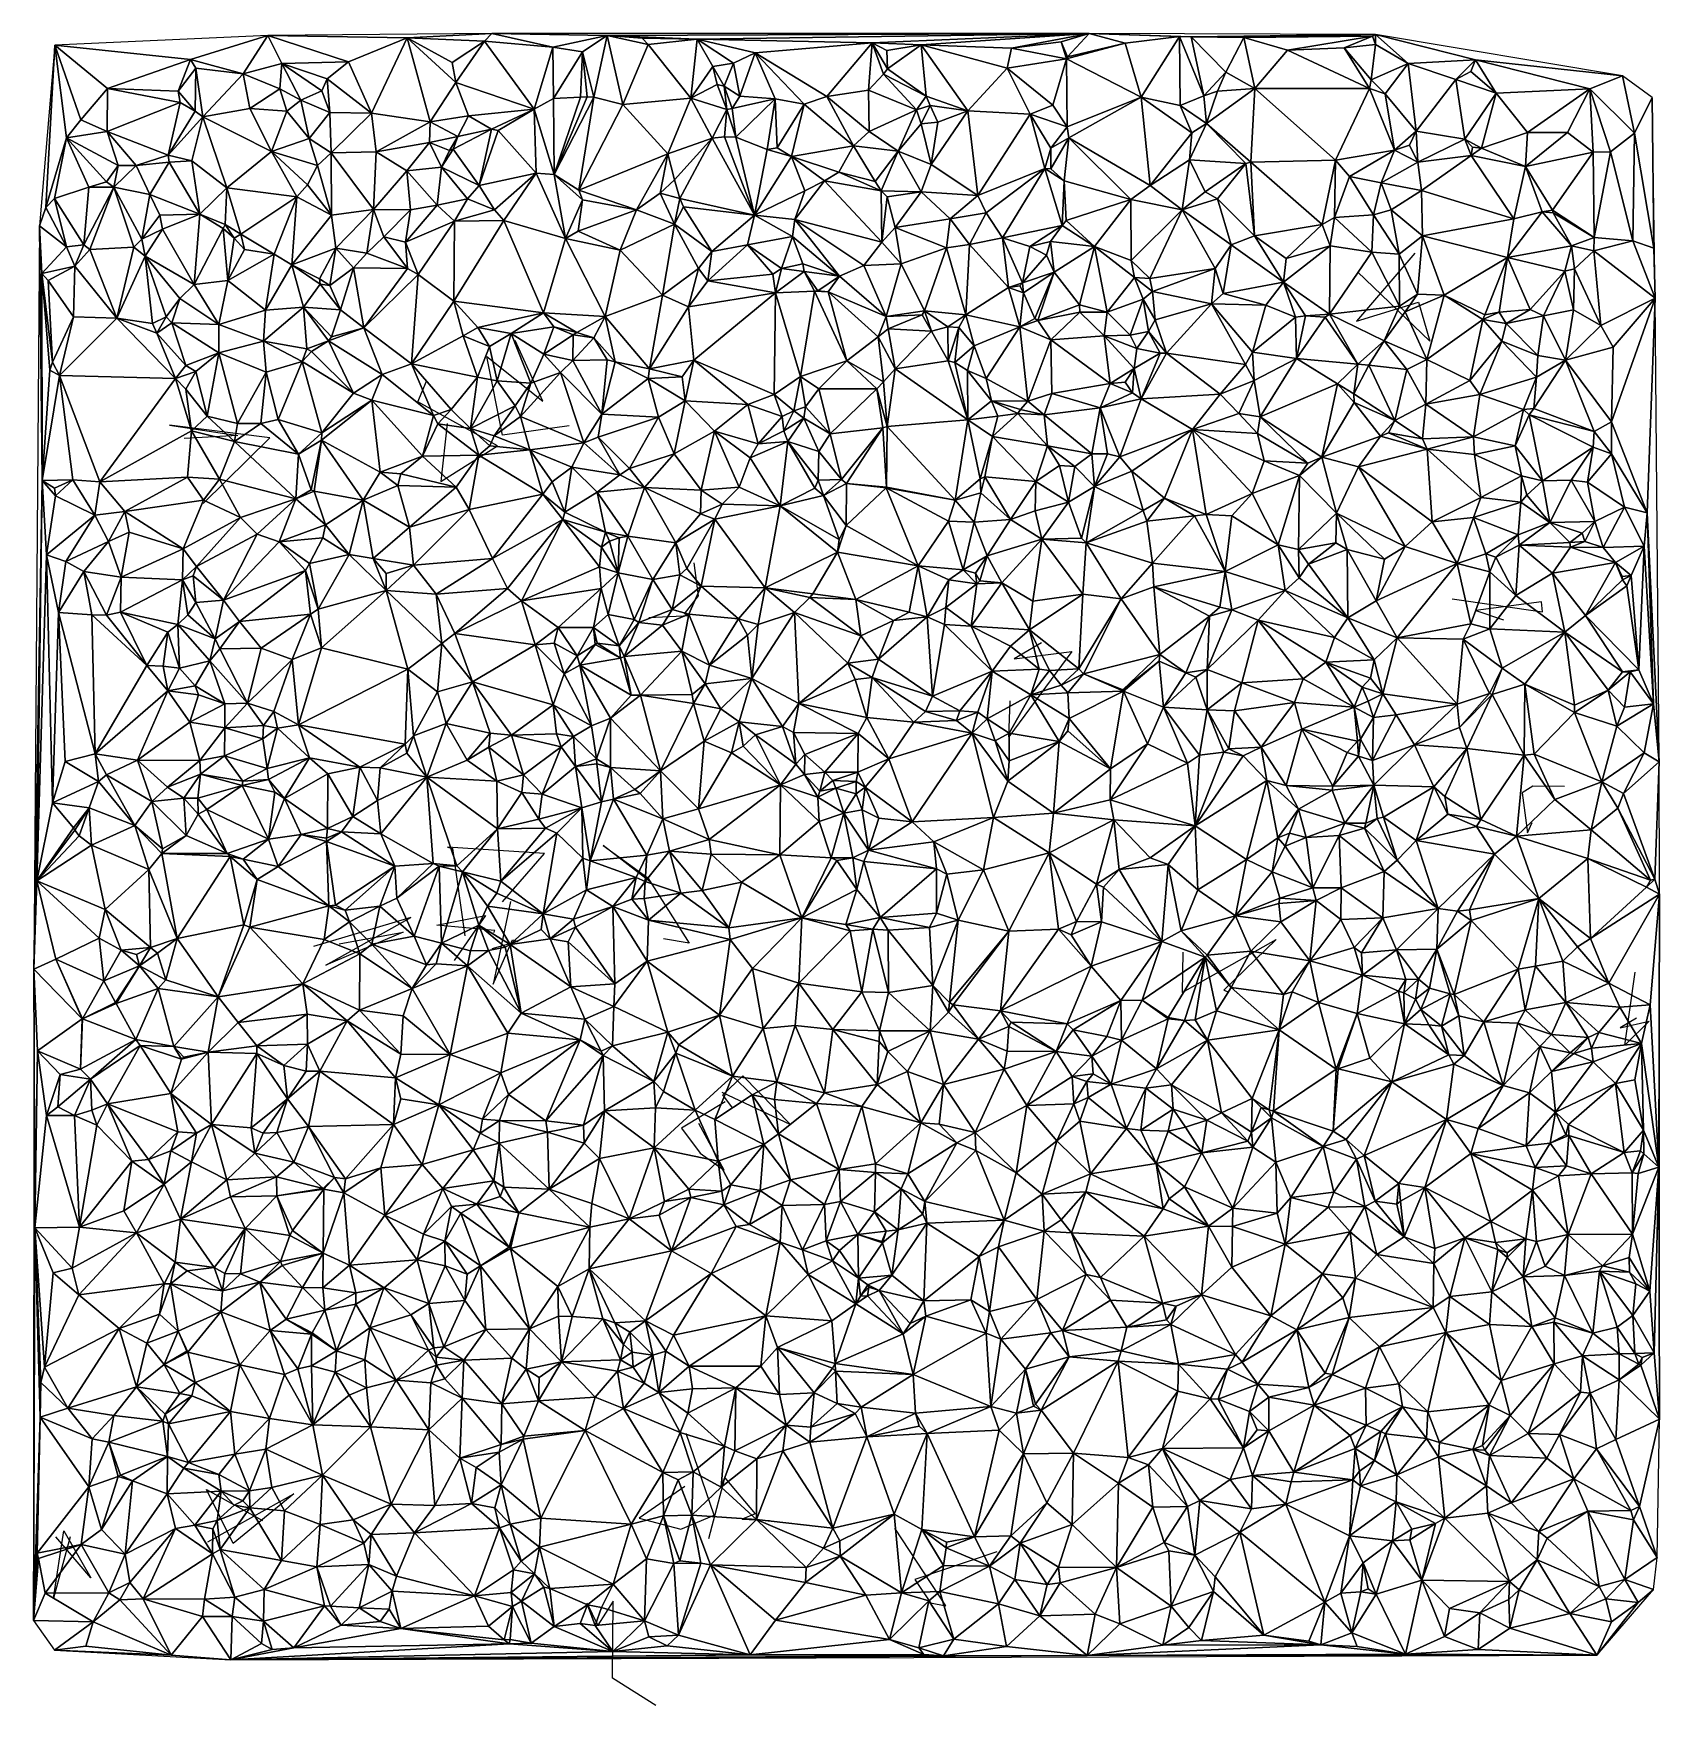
# Model space of a CAD drawing. Header units: metres. Extents: x -15 to 15, y -15.8 to 15.
import ezdxf

# ---------------------------------------------------------------- set-up
doc = ezdxf.new("R2010")
doc.units = ezdxf.units.M
doc.layers.add('CRACKS', color=1, linetype='Continuous')
doc.layers.add('STREET_MESH', color=7, linetype='Continuous')

msp = doc.modelspace()

# ---------------------------------------------------------------- linework, layer by layer
at = {"layer": 'CRACKS'}
for points in [[(10.471, 10.923, 0.1), (9.395, 9.669, 0.1), (10.54, 10.018, 0.1), (10.746, 9.298, 0.1), (9.412, 10.58, 0.1)], [(-5.115, 7.744, 0.1), (-6.346, 7.568, 0.1), (-6.633, 9.019, 0.1), (-5.6, 8.197, 0.1), (-6.111, 9.31, 0.1)], [(-7.365, 7.786, 0.1), (-7.482, 6.713, 0.1), (-6.439, 7.373, 0.1), (-7.906, 8.185, 0.1), (-7.743, 8.561, 0.1)], [(-11.86, 6.312, 0.1), (-10.634, 7.523, 0.1), (-12.48, 7.754, 0.1), (-11.221, 7.565, 0.1), (-12.21, 7.509, 0.1)], [(-3.647, 4.211, 0.1), (-2.889, 4.245, 0.1), (-2.991, 4.281, 0.1), (-2.732, 4.608, 0.1), (-2.813, 5.218, 0.1)], [(11.157, 4.557, 0.1), (12.824, 4.315, 0.1), (12.802, 4.5, 0.1), (11.592, 4.34, 0.1), (12.103, 4.169, 0.1)], [(3.591, 3.743, 0.1), (3.088, 3.452, 0.1), (4.15, 3.583, 0.1), (2.987, 2.015, 0.1), (3.009, 2.678, 0.1)], [(13.227, 1.098, 0.1), (12.642, 1.105, 0.1), (12.447, 0.978, 0.1), (12.545, 0.243, 0.1), (12.634, 0.432, 0.1)], [(-3.622, -0.658, 0.1), (-4.487, 0.008, 0.1), (-3.667, -0.584, 0.1), (-2.906, -1.789, 0.1), (-3.38, -1.711, 0.1)], [(-6.344, -1.025, 0.1), (-5.571, -0.137, 0.1), (-7.359, -0.023, 0.1), (-7.264, -0.047, 0.1), (-7.04, -1.656, 0.1)], [(-6.196, -1.019, 0.1), (-6.519, -2.545, 0.1), (-6.157, -1.726, 0.1), (-6.059, -1.758, 0.1), (-6.54, -1.893, 0.1)], [(-9.356, -1.799, 0.1), (-8.175, -1.584, 0.1), (-9.601, -2.191, 0.1), (-8.032, -1.314, 0.1), (-9.828, -1.852, 0.1)], [(-6.506, -1.594, 0.1), (-6.485, -1.557, 0.1), (-7.552, -1.459, 0.1), (-6.655, -1.276, 0.1), (-7.234, -2.106, 0.1)], [(6.193, -1.955, 0.1), (6.182, -2.695, 0.1), (7.916, -1.72, 0.1), (6.952, -2.653, 0.1), (7.029, -2.688, 0.1)], [(14.556, -3.172, 0.1), (14.256, -3.35, 0.1), (14.79, -3.228, 0.1), (14.34, -3.667, 0.1), (14.53, -2.321, 0.1)], [(-2.107, -4.822, 0.1), (-2.284, -4.582, 0.1), (-1.913, -4.23, 0.1), (-1.028, -5.136, 0.1), (-2.298, -4.538, 0.1)], [(-2.242, -4.709, 0.1), (-3.048, -5.198, 0.1), (-2.701, -5.655, 0.1), (-2.26, -5.973, 0.1), (-2.724, -5.113, 0.1)], [(-2.986, -11.799, 0.1), (-3.823, -12.378, 0.1), (-3.055, -12.581, 0.1), (-2.446, -12.325, 0.1), (-2.962, -10.821, 0.1)], [(-2.543, -12.757, 0.1), (-2.246, -11.64, 0.1), (-1.688, -12.299, 0.1), (-1.925, -12.398, 0.1), (-1.421, -12.423, 0.1)], [(-11.777, -12.815, 0.1), (-10.187, -11.933, 0.1), (-11.309, -12.847, 0.1), (-11.802, -11.855, 0.1), (-10.77, -12.423, 0.1)], [(-14.313, -12.725, 0.1), (-14.617, -13.856, 0.1), (-14.43, -12.614, 0.1), (-13.929, -13.482, 0.1), (-14.577, -12.723, 0.1)], [(2.766, -13.002, 0.1), (1.253, -13.511, 0.1), (1.544, -13.94, 0.1), (1.829, -13.998, 0.1), (0.888, -12.563, 0.1)], [(-3.517, -15.832, 0.1), (-4.319, -15.325, 0.1), (-4.306, -13.907, 0.1), (-4.589, -14.349, 0.1), (-4.783, -13.945, 0.1)]]:
    msp.add_polyline3d(points, dxfattribs=at)
at = {"layer": 'STREET_MESH'}
for points in [[(-12.095, 14.492), (-10.672, 14.934), (-14.595, 14.752)], [(-11.126, 14.228), (-10.672, 14.934), (-12.095, 14.492)], [(-11.126, 14.228), (-10.409, 14.413), (-10.672, 14.934)], [(-6.543, 14.969), (-10.672, 14.934), (-8.099, 14.887)], [(-10.672, 14.934), (-9.184, 14.448), (-8.099, 14.887)], [(-10.409, 14.413), (-9.184, 14.448), (-10.672, 14.934)], [(-9.184, 14.448), (-8.76, 13.501), (-8.099, 14.887)], [(-8.76, 13.501), (-7.678, 13.34), (-8.099, 14.887)], [(-6.673, 14.824), (-6.543, 14.969), (-8.099, 14.887)], [(-7.204, 14.065), (-7.27, 14.436), (-8.099, 14.887)], [(-7.678, 13.34), (-7.204, 14.065), (-8.099, 14.887)], [(-7.27, 14.436), (-6.673, 14.824), (-8.099, 14.887)], [(-6.673, 14.824), (-7.27, 14.436), (-7.204, 14.065)], [(-5.759, 13.577), (-6.673, 14.824), (-7.204, 14.065)], [(-6.673, 14.824), (-5.415, 14.715), (-6.543, 14.969)], [(-6.673, 14.824), (-5.759, 13.577), (-5.415, 14.715)], [(-6.543, 14.969), (-4.415, 14.931), (4.469, 14.969)], [(-5.415, 14.715), (-4.415, 14.931), (-6.543, 14.969)], [(-5.415, 14.715), (-4.868, 14.628), (-4.415, 14.931)], [(-4.868, 14.628), (-4.659, 13.793), (-4.415, 14.931)], [(-4.415, 14.931), (-4.659, 13.793), (-4.127, 13.662)], [(-4.415, 14.931), (-2.759, 14.863), (4.469, 14.969)], [(-2.759, 14.863), (-4.415, 14.931), (-3.773, 14.88)], [(-4.415, 14.931), (-3.657, 14.766), (-3.773, 14.88)], [(-3.657, 14.766), (-4.415, 14.931), (-4.127, 13.662)], [(-3.657, 14.766), (-2.759, 14.863), (-3.773, 14.88)], [(-3.657, 14.766), (-2.873, 13.78), (-2.759, 14.863)], [(-2.873, 13.78), (-2.469, 14.363), (-2.759, 14.863)], [(-2.759, 14.863), (0.467, 14.794), (4.469, 14.969)], [(-2.759, 14.863), (-1.69, 14.611), (0.467, 14.794)], [(-2.759, 14.863), (-2.089, 14.421), (-1.69, 14.611)], [(-2.469, 14.363), (-2.089, 14.421), (-2.759, 14.863)], [(-1.69, 14.611), (-0.37, 13.805), (0.467, 14.794)], [(-0.37, 13.805), (0.401, 13.925), (0.467, 14.794)], [(0.401, 13.925), (0.679, 14.217), (0.467, 14.794)], [(0.467, 14.794), (1.373, 14.759), (4.469, 14.969)], [(0.739, 14.656), (1.373, 14.759), (0.467, 14.794)], [(0.679, 14.217), (0.754, 14.32), (0.467, 14.794)], [(0.754, 14.32), (0.739, 14.656), (0.467, 14.794)], [(1.373, 14.759), (3.039, 14.701), (4.469, 14.969)], [(3.039, 14.701), (3.949, 14.812), (4.469, 14.969)], [(4.047, 14.503), (3.949, 14.812), (3.039, 14.701)], [(3.949, 14.812), (4.068, 14.541), (4.469, 14.969)], [(4.068, 14.541), (3.949, 14.812), (4.047, 14.503)], [(5.426, 13.793), (5.134, 14.79), (4.047, 14.503)], [(5.134, 14.79), (4.068, 14.541), (4.047, 14.503)], [(4.068, 14.541), (5.134, 14.79), (4.469, 14.969)], [(6.348, 14.908), (9.745, 14.948), (4.469, 14.969)], [(6.133, 14.911), (6.348, 14.908), (4.469, 14.969)], [(5.134, 14.79), (6.133, 14.911), (4.469, 14.969)], [(6.133, 14.911), (5.134, 14.79), (5.426, 13.793)], [(6.143, 13.64), (6.133, 14.911), (5.426, 13.793)], [(6.133, 14.911), (6.583, 13.82), (6.348, 14.908)], [(6.583, 13.82), (6.133, 14.911), (6.143, 13.64)], [(6.348, 14.908), (7.318, 14.896), (9.745, 14.948)], [(6.348, 14.908), (6.987, 14.255), (7.318, 14.896)], [(6.583, 13.82), (6.987, 14.255), (6.348, 14.908)], [(6.987, 14.255), (7.52, 13.957), (7.318, 14.896)], [(7.318, 14.896), (9.689, 14.922), (9.745, 14.948)], [(8.126, 14.662), (9.689, 14.922), (7.318, 14.896)], [(7.52, 13.957), (8.126, 14.662), (7.318, 14.896)], [(9.166, 14.702), (9.689, 14.922), (8.126, 14.662)], [(9.689, 14.922), (9.166, 14.702), (9.742, 14.764)], [(9.689, 14.922), (9.742, 14.764), (9.745, 14.948)], [(9.742, 14.764), (10.347, 14.418), (9.745, 14.948)], [(11.588, 14.485), (14.296, 14.186), (9.745, 14.948)], [(10.347, 14.418), (11.588, 14.485), (9.745, 14.948)], [(-14.759, 11.765), (-14.595, 14.752), (-14.875, 11.425)], [(-14.759, 11.765), (-14.381, 13.046), (-14.595, 14.752)], [(-13.623, 13.953), (-12.095, 14.492), (-14.595, 14.752)], [(-14.381, 13.046), (-14.113, 13.379), (-14.595, 14.752)], [(-14.113, 13.379), (-13.623, 13.953), (-14.595, 14.752)], [(-13.623, 13.953), (-12.321, 13.906), (-12.095, 14.492)], [(-12.321, 13.906), (-11.994, 14.331), (-12.095, 14.492)], [(-11.994, 14.331), (-11.126, 14.228), (-12.095, 14.492)], [(-5.415, 14.715), (-5.759, 13.577), (-5.402, 13.773)], [(-4.868, 14.628), (-5.415, 14.715), (-5.402, 13.773)], [(-4.908, 13.794), (-4.868, 14.628), (-5.402, 13.773)], [(-4.787, 13.801), (-4.868, 14.628), (-4.908, 13.794)], [(-4.868, 14.628), (-4.787, 13.801), (-4.659, 13.793)], [(-2.873, 13.78), (-3.657, 14.766), (-4.127, 13.662)], [(-1.69, 14.611), (-2.089, 14.421), (-1.968, 13.813)], [(-1.317, 13.763), (-1.69, 14.611), (-1.968, 13.813)], [(-1.317, 13.763), (-0.782, 13.666), (-1.69, 14.611)], [(-0.782, 13.666), (-0.37, 13.805), (-1.69, 14.611)], [(0.739, 14.656), (0.754, 14.32), (1.373, 14.759)], [(0.754, 14.32), (1.466, 13.811), (1.373, 14.759)], [(1.373, 14.759), (2.229, 13.543), (2.956, 14.332)], [(3.039, 14.701), (1.373, 14.759), (2.956, 14.332)], [(1.373, 14.759), (1.466, 13.811), (2.229, 13.543)], [(4.047, 14.503), (3.039, 14.701), (2.956, 14.332)], [(3.796, 13.65), (4.047, 14.503), (2.956, 14.332)], [(3.796, 13.65), (4.061, 13.249), (4.047, 14.503)], [(4.061, 13.249), (5.426, 13.793), (4.047, 14.503)], [(8.126, 14.662), (7.52, 13.957), (9.634, 13.952)], [(9.166, 14.702), (8.126, 14.662), (9.634, 13.952)], [(9.166, 14.702), (9.665, 14.114), (9.742, 14.764)], [(9.665, 14.114), (9.166, 14.702), (9.634, 13.952)], [(9.665, 14.114), (10.347, 14.418), (9.742, 14.764)], [(10.347, 14.418), (11.226, 14.121), (11.588, 14.485)], [(11.226, 14.121), (11.502, 14.266), (11.588, 14.485)], [(11.588, 14.485), (11.502, 14.266), (11.971, 13.87)], [(14.296, 14.186), (11.588, 14.485), (13.697, 13.951)], [(11.588, 14.485), (11.971, 13.87), (13.697, 13.951)], [(-11.994, 14.331), (-12.321, 13.906), (-12.01, 13.538)], [(-11.994, 14.331), (-12.01, 13.538), (-11.867, 13.434)], [(-11.126, 14.228), (-11.994, 14.331), (-11.867, 13.434)], [(-10.998, 13.589), (-11.126, 14.228), (-11.867, 13.434)], [(-10.449, 13.95), (-10.409, 14.413), (-11.126, 14.228)], [(-10.449, 13.95), (-11.126, 14.228), (-10.998, 13.589)], [(-10.06, 13.738), (-10.409, 14.413), (-10.449, 13.95)], [(-10.409, 14.413), (-9.578, 14.135), (-9.184, 14.448)], [(-9.676, 13.912), (-9.578, 14.135), (-10.409, 14.413)], [(-10.06, 13.738), (-9.676, 13.912), (-10.409, 14.413)], [(-9.184, 14.448), (-9.578, 14.135), (-8.76, 13.501)], [(-2.385, 14.027), (-2.469, 14.363), (-2.873, 13.78)], [(-2.257, 13.997), (-2.089, 14.421), (-2.469, 14.363)], [(-2.385, 14.027), (-2.257, 13.997), (-2.469, 14.363)], [(-2.089, 14.421), (-2.257, 13.997), (-1.968, 13.813)], [(0.401, 13.925), (1.285, 13.565), (0.679, 14.217)], [(1.466, 13.811), (0.754, 14.32), (0.679, 14.217)], [(1.285, 13.565), (1.466, 13.811), (0.679, 14.217)], [(2.229, 13.543), (3.383, 13.484), (2.956, 14.332)], [(3.383, 13.484), (3.796, 13.65), (2.956, 14.332)], [(6.987, 14.255), (6.583, 13.82), (6.831, 13.906)], [(7.52, 13.957), (6.987, 14.255), (6.831, 13.906)], [(10.347, 14.418), (9.665, 14.114), (9.922, 13.857)], [(10.347, 14.418), (9.922, 13.857), (10.494, 13.171)], [(11.226, 14.121), (10.347, 14.418), (10.494, 13.171)], [(11.502, 14.266), (11.226, 14.121), (11.971, 13.87)], [(14.52, 13.135), (14.296, 14.186), (13.697, 13.951)], [(14.296, 14.186), (14.52, 13.135), (14.844, 13.792)], [(-14.113, 13.379), (-13.628, 13.162), (-13.623, 13.953)], [(-13.628, 13.162), (-12.284, 13.698), (-13.623, 13.953)], [(-12.284, 13.698), (-12.321, 13.906), (-13.623, 13.953)], [(-12.01, 13.538), (-12.321, 13.906), (-12.284, 13.698)], [(-10.322, 13.536), (-10.449, 13.95), (-10.998, 13.589)], [(-10.322, 13.536), (-10.06, 13.738), (-10.449, 13.95)], [(-9.676, 13.912), (-10.06, 13.738), (-9.525, 13.514)], [(-9.578, 14.135), (-9.676, 13.912), (-9.525, 13.514)], [(-9.578, 14.135), (-9.525, 13.514), (-8.76, 13.501)], [(-7.678, 13.34), (-6.974, 13.453), (-7.204, 14.065)], [(-6.974, 13.453), (-5.759, 13.577), (-7.204, 14.065)], [(-2.21, 13.569), (-2.385, 14.027), (-2.873, 13.78)], [(-2.385, 14.027), (-2.21, 13.569), (-2.257, 13.997)], [(-2.257, 13.997), (-2.109, 13.589), (-1.968, 13.813)], [(-2.21, 13.569), (-2.109, 13.589), (-2.257, 13.997)], [(0.401, 13.925), (-0.37, 13.805), (0.412, 13.16)], [(1.285, 13.565), (0.401, 13.925), (0.412, 13.16)], [(6.583, 13.82), (6.628, 13.312), (6.831, 13.906)], [(6.628, 13.312), (7.52, 13.957), (6.831, 13.906)], [(7.52, 13.957), (6.628, 13.312), (7.448, 12.601)], [(7.52, 13.957), (7.448, 12.601), (9.009, 12.636)], [(9.634, 13.952), (7.52, 13.957), (9.009, 12.636)], [(10.097, 12.817), (9.634, 13.952), (9.009, 12.636)], [(9.922, 13.857), (9.665, 14.114), (9.634, 13.952)], [(10.097, 12.817), (9.922, 13.857), (9.634, 13.952)], [(11.393, 13.022), (11.226, 14.121), (10.494, 13.171)], [(11.971, 13.87), (11.226, 14.121), (11.393, 13.022)], [(11.971, 13.87), (11.393, 13.022), (11.699, 12.854)], [(12.548, 13.144), (11.971, 13.87), (11.699, 12.854)], [(11.971, 13.87), (12.548, 13.144), (13.697, 13.951)], [(13.697, 13.951), (12.548, 13.144), (13.284, 13.144)], [(13.759, 12.783), (13.697, 13.951), (13.284, 13.144)], [(14.078, 12.789), (14.52, 13.135), (13.697, 13.951)], [(13.759, 12.783), (14.078, 12.789), (13.697, 13.951)], [(-12.284, 13.698), (-13.628, 13.162), (-12.508, 12.724)], [(-12.01, 13.538), (-12.284, 13.698), (-12.508, 12.724)], [(-10.602, 12.794), (-10.998, 13.589), (-11.867, 13.434)], [(-10.602, 12.794), (-10.322, 13.536), (-10.998, 13.589)], [(-10.06, 13.738), (-10.322, 13.536), (-9.906, 13.037)], [(-10.06, 13.738), (-9.906, 13.037), (-9.525, 13.514)], [(-6.974, 13.453), (-6.544, 13.209), (-5.759, 13.577)], [(-6.544, 13.209), (-6.422, 13.183), (-5.759, 13.577)], [(-5.759, 13.577), (-6.422, 13.183), (-5.722, 12.396)], [(-5.759, 13.577), (-5.39, 12.372), (-5.402, 13.773)], [(-5.39, 12.372), (-5.759, 13.577), (-5.722, 12.396)], [(-5.39, 12.372), (-4.908, 13.794), (-5.402, 13.773)], [(-5.39, 12.372), (-4.787, 13.801), (-4.908, 13.794)], [(-4.659, 13.793), (-4.787, 13.801), (-5.39, 12.372)], [(-4.659, 13.793), (-5.39, 12.372), (-4.938, 12.082)], [(-4.659, 13.793), (-4.938, 12.082), (-4.127, 13.662)], [(-4.938, 12.082), (-3.3, 12.754), (-4.127, 13.662)], [(-3.3, 12.754), (-2.873, 13.78), (-4.127, 13.662)], [(-3.3, 12.754), (-2.478, 13.04), (-2.873, 13.78)], [(-2.478, 13.04), (-2.21, 13.569), (-2.873, 13.78)], [(-2.254, 13.062), (-2.21, 13.569), (-2.478, 13.04)], [(-2.21, 13.569), (-2.254, 13.062), (-2.044, 13.061)], [(-2.109, 13.589), (-2.21, 13.569), (-2.044, 13.061)], [(-2.109, 13.589), (-1.317, 13.763), (-1.968, 13.813)], [(-1.317, 13.763), (-2.109, 13.589), (-2.044, 13.061)], [(-1.317, 13.763), (-2.044, 13.061), (-1.464, 12.831)], [(-1.283, 12.864), (-1.317, 13.763), (-1.464, 12.831)], [(-1.317, 13.763), (-1.283, 12.864), (-0.782, 13.666)], [(-0.782, 13.666), (-1.283, 12.864), (-1.018, 12.7)], [(-0.782, 13.666), (-1.018, 12.7), (0.122, 12.902)], [(-0.37, 13.805), (-0.782, 13.666), (0.122, 12.902)], [(0.412, 13.16), (-0.37, 13.805), (0.122, 12.902)], [(1.285, 13.565), (0.412, 13.16), (0.945, 12.803)], [(1.285, 13.565), (0.945, 12.803), (1.373, 13.306)], [(1.285, 13.565), (1.537, 13.641), (1.466, 13.811)], [(1.537, 13.641), (1.285, 13.565), (1.373, 13.306)], [(1.677, 13.336), (1.537, 13.641), (1.373, 13.306)], [(1.466, 13.811), (1.537, 13.641), (2.229, 13.543)], [(1.537, 13.641), (1.677, 13.336), (2.229, 13.543)], [(3.383, 13.484), (4.061, 13.249), (3.796, 13.65)], [(4.061, 13.249), (4.095, 13.045), (5.426, 13.793)], [(4.095, 13.045), (5.592, 12.166), (5.426, 13.793)], [(6.357, 13.136), (6.143, 13.64), (5.426, 13.793)], [(5.592, 12.166), (6.357, 13.136), (5.426, 13.793)], [(6.628, 13.312), (6.583, 13.82), (6.143, 13.64)], [(6.357, 13.136), (6.628, 13.312), (6.143, 13.64)], [(9.922, 13.857), (10.097, 12.817), (10.494, 13.171)], [(14.52, 13.135), (14.875, 11.014), (14.844, 13.792)], [(14.875, 11.014), (14.897, 10.09), (14.844, 13.792)], [(-13.628, 13.162), (-14.113, 13.379), (-14.381, 13.046)], [(-11.867, 13.434), (-12.01, 13.538), (-12.508, 12.724)], [(-12.068, 12.621), (-11.867, 13.434), (-12.508, 12.724)], [(-11.867, 13.434), (-12.068, 12.621), (-11.422, 12.126)], [(-10.602, 12.794), (-11.867, 13.434), (-11.422, 12.126)], [(-9.906, 13.037), (-10.322, 13.536), (-10.602, 12.794)], [(-9.525, 13.514), (-9.906, 13.037), (-9.499, 12.773)], [(-8.76, 13.501), (-9.525, 13.514), (-9.499, 12.773)], [(-8.672, 12.787), (-8.76, 13.501), (-9.499, 12.773)], [(-8.672, 12.787), (-7.678, 13.34), (-8.76, 13.501)], [(-7.678, 13.34), (-8.672, 12.787), (-7.689, 12.958)], [(-7.168, 13.069), (-7.678, 13.34), (-7.689, 12.958)], [(-7.678, 13.34), (-7.168, 13.069), (-6.974, 13.453)], [(-7.168, 13.069), (-6.544, 13.209), (-6.974, 13.453)], [(0.945, 12.803), (1.553, 12.554), (1.373, 13.306)], [(1.553, 12.554), (1.677, 13.336), (1.373, 13.306)], [(1.553, 12.554), (2.416, 11.987), (2.229, 13.543)], [(1.677, 13.336), (1.553, 12.554), (2.229, 13.543)], [(2.416, 11.987), (3.383, 13.484), (2.229, 13.543)], [(3.653, 12.484), (3.383, 13.484), (2.416, 11.987)], [(3.763, 12.853), (3.383, 13.484), (3.653, 12.484)], [(3.383, 13.484), (3.763, 12.853), (4.061, 13.249)], [(4.061, 13.249), (3.763, 12.853), (4.095, 13.045)], [(7.356, 12.575), (6.628, 13.312), (6.319, 12.639)], [(6.628, 13.312), (6.357, 13.136), (6.319, 12.639)], [(6.628, 13.312), (7.356, 12.575), (7.448, 12.601)], [(-14.759, 11.765), (-14.602, 11.929), (-14.381, 13.046)], [(-14.602, 11.929), (-13.966, 12.136), (-14.381, 13.046)], [(-13.428, 12.536), (-13.628, 13.162), (-14.381, 13.046)], [(-13.966, 12.136), (-13.645, 12.234), (-14.381, 13.046)], [(-13.645, 12.234), (-13.428, 12.536), (-14.381, 13.046)], [(-13.628, 13.162), (-13.093, 12.538), (-12.508, 12.724)], [(-13.428, 12.536), (-13.093, 12.538), (-13.628, 13.162)], [(-9.755, 12.536), (-9.906, 13.037), (-10.602, 12.794)], [(-9.906, 13.037), (-9.755, 12.536), (-9.499, 12.773)], [(-8.672, 12.787), (-8.106, 12.441), (-7.689, 12.958)], [(-8.106, 12.441), (-7.47, 12.505), (-7.689, 12.958)], [(-7.323, 12.814), (-7.168, 13.069), (-7.689, 12.958)], [(-7.47, 12.505), (-7.323, 12.814), (-7.689, 12.958)], [(-7.168, 13.069), (-7.323, 12.814), (-7.255, 12.84)], [(-6.544, 13.209), (-7.255, 12.84), (-6.772, 12.171)], [(-6.544, 13.209), (-7.168, 13.069), (-7.255, 12.84)], [(-6.422, 13.183), (-6.544, 13.209), (-6.772, 12.171)], [(-6.422, 13.183), (-6.772, 12.171), (-5.722, 12.396)], [(-2.478, 13.04), (-3.3, 12.754), (-3.177, 12.273)], [(-3.074, 11.927), (-2.478, 13.04), (-3.177, 12.273)], [(-2.478, 13.04), (-3.074, 11.927), (-1.703, 11.622)], [(-2.254, 13.062), (-2.478, 13.04), (-1.703, 11.622)], [(-2.044, 13.061), (-2.254, 13.062), (-1.703, 11.622)], [(-2.044, 13.061), (-1.703, 11.622), (-1.464, 12.831)], [(0.945, 12.803), (0.412, 13.16), (0.122, 12.902)], [(3.76, 12.477), (4.005, 12.254), (4.095, 13.045)], [(3.763, 12.853), (3.76, 12.477), (4.095, 13.045)], [(4.095, 13.045), (4.005, 12.254), (5.237, 11.912)], [(5.592, 12.166), (4.095, 13.045), (5.237, 11.912)], [(6.357, 13.136), (5.592, 12.166), (6.319, 12.639)], [(10.097, 12.817), (10.373, 12.914), (10.494, 13.171)], [(10.373, 12.914), (10.528, 12.598), (10.494, 13.171)], [(10.528, 12.598), (11.393, 13.022), (10.494, 13.171)], [(10.528, 12.598), (11.51, 12.72), (11.393, 13.022)], [(11.393, 13.022), (11.532, 12.876), (11.699, 12.854)], [(11.51, 12.72), (11.532, 12.876), (11.393, 13.022)], [(12.507, 12.518), (12.548, 13.144), (11.699, 12.854)], [(12.548, 13.144), (12.507, 12.518), (13.284, 13.144)], [(12.507, 12.518), (13.759, 12.783), (13.284, 13.144)], [(14.486, 11.149), (14.52, 13.135), (14.078, 12.789)], [(14.52, 13.135), (14.486, 11.149), (14.875, 11.014)], [(-13.093, 12.538), (-12.489, 12.595), (-12.508, 12.724)], [(-12.489, 12.595), (-12.068, 12.621), (-12.508, 12.724)], [(-10.135, 11.957), (-10.602, 12.794), (-11.422, 12.126)], [(-9.936, 12.183), (-10.602, 12.794), (-10.135, 11.957)], [(-9.936, 12.183), (-9.755, 12.536), (-10.602, 12.794)], [(-9.755, 12.536), (-9.494, 11.624), (-9.499, 12.773)], [(-8.721, 11.729), (-8.672, 12.787), (-9.499, 12.773)], [(-9.494, 11.624), (-8.721, 11.729), (-9.499, 12.773)], [(-8.721, 11.729), (-8.106, 12.441), (-8.672, 12.787)], [(-7.255, 12.84), (-7.47, 12.505), (-6.772, 12.171)], [(-7.323, 12.814), (-7.47, 12.505), (-7.255, 12.84)], [(-3.877, 11.72), (-3.3, 12.754), (-4.938, 12.082)], [(-3.877, 11.72), (-3.437, 12.027), (-3.3, 12.754)], [(-3.3, 12.754), (-3.437, 12.027), (-3.177, 12.273)], [(-1.703, 11.622), (-1.018, 12.7), (-1.464, 12.831)], [(-1.703, 11.622), (-0.773, 12.068), (-1.018, 12.7)], [(-1.018, 12.7), (-1.283, 12.864), (-1.464, 12.831)], [(-1.018, 12.7), (-0.148, 12.414), (0.122, 12.902)], [(-0.409, 12.257), (-0.148, 12.414), (-1.018, 12.7)], [(-0.773, 12.068), (-0.409, 12.257), (-1.018, 12.7)], [(-0.148, 12.414), (0.523, 12.239), (0.122, 12.902)], [(0.523, 12.239), (0.945, 12.803), (0.122, 12.902)], [(0.945, 12.803), (0.523, 12.239), (0.635, 12.073)], [(0.945, 12.803), (0.635, 12.073), (1.369, 12.054)], [(1.553, 12.554), (0.945, 12.803), (1.369, 12.054)], [(3.76, 12.477), (3.763, 12.853), (3.653, 12.484)], [(5.592, 12.166), (6.18, 11.718), (6.319, 12.639)], [(6.18, 11.718), (6.607, 12.053), (6.319, 12.639)], [(6.607, 12.053), (7.356, 12.575), (6.319, 12.639)], [(7.448, 12.601), (8.765, 11.447), (9.009, 12.636)], [(9.009, 12.636), (8.765, 11.447), (8.987, 11.576)], [(9.268, 12.334), (9.009, 12.636), (8.987, 11.576)], [(9.268, 12.334), (10.097, 12.817), (9.009, 12.636)], [(9.852, 12.218), (10.097, 12.817), (9.268, 12.334)], [(10.097, 12.817), (9.852, 12.218), (10.528, 12.598)], [(10.373, 12.914), (10.097, 12.817), (10.528, 12.598)], [(11.51, 12.72), (10.528, 12.598), (10.595, 12.078)], [(11.51, 12.72), (10.595, 12.078), (12.292, 11.556)], [(11.532, 12.876), (11.51, 12.72), (11.699, 12.854)], [(11.51, 12.72), (12.507, 12.518), (11.699, 12.854)], [(12.507, 12.518), (11.51, 12.72), (12.292, 11.556)], [(13.759, 12.783), (12.507, 12.518), (13.009, 11.713)], [(13.773, 11.213), (13.759, 12.783), (13.009, 11.713)], [(13.759, 12.783), (13.773, 11.213), (14.078, 12.789)], [(13.773, 11.213), (14.486, 11.149), (14.078, 12.789)], [(-13.428, 12.536), (-13.645, 12.234), (-13.508, 12.135)], [(-12.842, 12.005), (-13.093, 12.538), (-13.508, 12.135)], [(-13.093, 12.538), (-13.428, 12.536), (-13.508, 12.135)], [(-12.489, 12.595), (-13.093, 12.538), (-12.842, 12.005)], [(-11.924, 11.639), (-12.489, 12.595), (-12.842, 12.005)], [(-12.489, 12.595), (-11.924, 11.639), (-12.068, 12.621)], [(-12.068, 12.621), (-11.924, 11.639), (-11.422, 12.126)], [(-9.755, 12.536), (-9.936, 12.183), (-9.494, 11.624)], [(-8.721, 11.729), (-8.037, 11.721), (-8.106, 12.441)], [(-7.47, 12.505), (-8.106, 12.441), (-7.548, 11.806)], [(-8.106, 12.441), (-8.037, 11.721), (-7.548, 11.806)], [(-6.988, 11.922), (-7.47, 12.505), (-7.548, 11.806)], [(-7.47, 12.505), (-6.988, 11.922), (-6.772, 12.171)], [(-6.772, 12.171), (-6.49, 11.718), (-5.722, 12.396)], [(-6.49, 11.718), (-6.321, 11.525), (-5.722, 12.396)], [(-6.321, 11.525), (-5.185, 11.191), (-5.722, 12.396)], [(-5.185, 11.191), (-5.39, 12.372), (-5.722, 12.396)], [(-5.39, 12.372), (-4.872, 11.905), (-4.938, 12.082)], [(-4.872, 11.905), (-5.39, 12.372), (-5.185, 11.191)], [(-0.148, 12.414), (-0.409, 12.257), (0.635, 12.073)], [(0.523, 12.239), (-0.148, 12.414), (0.635, 12.073)], [(2.416, 11.987), (1.553, 12.554), (1.369, 12.054)], [(2.571, 11.665), (3.653, 12.484), (2.416, 11.987)], [(2.571, 11.665), (2.873, 11.205), (3.653, 12.484)], [(2.873, 11.205), (3.971, 11.432), (3.653, 12.484)], [(3.76, 12.477), (3.653, 12.484), (4.005, 12.254)], [(3.653, 12.484), (3.971, 11.432), (4.005, 12.254)], [(7.356, 12.575), (6.607, 12.053), (6.831, 11.92)], [(7.512, 11.24), (7.356, 12.575), (6.831, 11.92)], [(7.356, 12.575), (7.512, 11.24), (7.448, 12.601)], [(7.512, 11.24), (8.765, 11.447), (7.448, 12.601)], [(9.71, 11.629), (9.268, 12.334), (8.987, 11.576)], [(9.71, 11.629), (9.852, 12.218), (9.268, 12.334)], [(10.528, 12.598), (9.852, 12.218), (10.595, 12.078)], [(12.816, 11.683), (12.507, 12.518), (12.292, 11.556)], [(12.507, 12.518), (12.816, 11.683), (13.009, 11.713)], [(-14.602, 11.929), (-14.058, 11.075), (-13.966, 12.136)], [(-13.966, 12.136), (-14.058, 11.075), (-13.508, 12.135)], [(-14.058, 11.075), (-13.951, 10.989), (-13.508, 12.135)], [(-13.645, 12.234), (-13.966, 12.136), (-13.508, 12.135)], [(-13.951, 10.989), (-13.136, 11.031), (-13.508, 12.135)], [(-12.989, 11.178), (-12.842, 12.005), (-13.508, 12.135)], [(-13.136, 11.031), (-12.989, 11.178), (-13.508, 12.135)], [(-11.924, 11.639), (-11.455, 11.447), (-11.422, 12.126)], [(-11.455, 11.447), (-11.164, 11.269), (-11.422, 12.126)], [(-11.164, 11.269), (-10.135, 11.957), (-11.422, 12.126)], [(-9.494, 11.624), (-9.936, 12.183), (-10.135, 11.957)], [(-6.988, 11.922), (-6.49, 11.718), (-6.772, 12.171)], [(-4.872, 11.905), (-3.877, 11.72), (-4.938, 12.082)], [(-3.437, 12.027), (-3.877, 11.72), (-3.176, 11.458)], [(-3.437, 12.027), (-3.074, 11.927), (-3.177, 12.273)], [(-3.074, 11.927), (-3.437, 12.027), (-3.176, 11.458)], [(-0.773, 12.068), (-1.703, 11.622), (-0.956, 11.539)], [(-0.409, 12.257), (-0.773, 12.068), (-0.956, 11.539)], [(0.647, 11.125), (-0.409, 12.257), (-0.956, 11.539)], [(-0.409, 12.257), (0.647, 11.125), (0.635, 12.073)], [(0.635, 12.073), (0.744, 11.958), (1.369, 12.054)], [(0.647, 11.125), (0.744, 11.958), (0.635, 12.073)], [(0.744, 11.958), (0.894, 11.395), (1.369, 12.054)], [(0.894, 11.395), (1.905, 11.553), (1.369, 12.054)], [(1.905, 11.553), (2.416, 11.987), (1.369, 12.054)], [(3.971, 11.432), (4.041, 11.524), (4.005, 12.254)], [(4.005, 12.254), (4.041, 11.524), (5.237, 11.912)], [(6.18, 11.718), (5.592, 12.166), (5.237, 11.912)], [(6.607, 12.053), (6.18, 11.718), (6.831, 11.92)], [(10.035, 11.723), (9.852, 12.218), (9.71, 11.629)], [(9.852, 12.218), (10.035, 11.723), (10.595, 12.078)], [(10.035, 11.723), (10.613, 11.244), (10.595, 12.078)], [(10.595, 12.078), (10.613, 11.244), (12.292, 11.556)], [(-14.378, 11.04), (-14.759, 11.765), (-14.875, 11.425)], [(-14.378, 11.04), (-14.602, 11.929), (-14.759, 11.765)], [(-14.378, 11.04), (-14.058, 11.075), (-14.602, 11.929)], [(-12.989, 11.178), (-12.658, 11.622), (-12.842, 12.005)], [(-12.658, 11.622), (-11.924, 11.639), (-12.842, 12.005)], [(-11.164, 11.269), (-10.551, 10.904), (-10.135, 11.957)], [(-10.551, 10.904), (-10.226, 10.709), (-10.135, 11.957)], [(-10.226, 10.709), (-9.494, 11.624), (-10.135, 11.957)], [(-8.721, 11.729), (-9.494, 11.624), (-9.416, 11.013)], [(-8.845, 10.92), (-8.721, 11.729), (-9.416, 11.013)], [(-8.534, 11.225), (-8.721, 11.729), (-8.845, 10.92)], [(-8.721, 11.729), (-8.534, 11.225), (-8.037, 11.721)], [(-8.037, 11.721), (-8.534, 11.225), (-8.135, 11.123)], [(-8.135, 11.123), (-7.227, 11.514), (-7.548, 11.806)], [(-8.037, 11.721), (-8.135, 11.123), (-7.548, 11.806)], [(-7.227, 11.514), (-6.988, 11.922), (-7.548, 11.806)], [(-6.49, 11.718), (-6.988, 11.922), (-7.227, 11.514)], [(-6.49, 11.718), (-7.227, 11.514), (-6.321, 11.525)], [(-4.948, 11.329), (-4.872, 11.905), (-5.185, 11.191)], [(-4.872, 11.905), (-4.948, 11.329), (-3.877, 11.72)], [(-3.877, 11.72), (-4.948, 11.329), (-4.178, 10.98)], [(-3.176, 11.458), (-3.877, 11.72), (-4.178, 10.98)], [(-3.006, 11.777), (-3.074, 11.927), (-3.176, 11.458)], [(-3.006, 11.777), (-3.176, 11.458), (-2.485, 10.951)], [(-3.074, 11.927), (-3.006, 11.777), (-1.703, 11.622)], [(-1.703, 11.622), (-3.006, 11.777), (-2.485, 10.951)], [(0.744, 11.958), (0.647, 11.125), (0.894, 11.395)], [(1.905, 11.553), (2.571, 11.665), (2.416, 11.987)], [(4.041, 11.524), (4.568, 11.046), (5.237, 11.912)], [(4.568, 11.046), (5.243, 10.786), (5.237, 11.912)], [(5.243, 10.786), (6.18, 11.718), (5.237, 11.912)], [(6.18, 11.718), (5.243, 10.786), (5.584, 10.454)], [(6.789, 10.64), (6.18, 11.718), (5.584, 10.454)], [(6.18, 11.718), (7.083, 11.077), (6.831, 11.92)], [(6.789, 10.64), (7.083, 11.077), (6.18, 11.718)], [(7.083, 11.077), (7.512, 11.24), (6.831, 11.92)], [(10.184, 10.906), (10.035, 11.723), (9.71, 11.629)], [(10.184, 10.906), (10.613, 11.244), (10.035, 11.723)], [(12.816, 11.683), (13.018, 11.663), (13.009, 11.713)], [(13.018, 11.663), (13.773, 11.213), (13.009, 11.713)], [(-14.979, -2.266), (-14.826, 6.736), (-14.875, 11.425)], [(-14.836, 10.547), (-14.378, 11.04), (-14.875, 11.425)], [(-14.826, 6.736), (-14.836, 10.547), (-14.875, 11.425)], [(-12.989, 11.178), (-12.611, 11.362), (-12.658, 11.622)], [(-12.658, 11.622), (-12.611, 11.362), (-11.924, 11.639)], [(-12.611, 11.362), (-12.025, 10.344), (-11.924, 11.639)], [(-12.025, 10.344), (-11.494, 11.379), (-11.924, 11.639)], [(-11.494, 11.379), (-11.455, 11.447), (-11.924, 11.639)], [(-11.494, 11.379), (-11.291, 11.2), (-11.455, 11.447)], [(-11.455, 11.447), (-11.291, 11.2), (-11.164, 11.269)], [(-9.494, 11.624), (-10.226, 10.709), (-9.416, 11.013)], [(-7.227, 11.514), (-8.135, 11.123), (-7.901, 10.531)], [(-7.241, 10.039), (-7.227, 11.514), (-7.901, 10.531)], [(-7.227, 11.514), (-7.241, 10.039), (-6.321, 11.525)], [(-7.241, 10.039), (-5.586, 9.825), (-6.321, 11.525)], [(-5.586, 9.825), (-5.185, 11.191), (-6.321, 11.525)], [(-3.396, 10.149), (-3.176, 11.458), (-4.178, 10.98)], [(-2.733, 10.641), (-3.176, 11.458), (-3.396, 10.149)], [(-3.176, 11.458), (-2.733, 10.641), (-2.485, 10.951)], [(-1.831, 11.077), (-1.703, 11.622), (-2.485, 10.951)], [(-1.002, 11.23), (-1.703, 11.622), (-1.831, 11.077)], [(-1.703, 11.622), (-1.002, 11.23), (-0.956, 11.539)], [(-1.002, 11.23), (-0.131, 10.499), (-0.956, 11.539)], [(-0.131, 10.499), (0.315, 10.694), (-0.956, 11.539)], [(0.315, 10.694), (0.647, 11.125), (-0.956, 11.539)], [(1.837, 11.022), (1.905, 11.553), (0.894, 11.395)], [(1.905, 11.553), (1.837, 11.022), (2.263, 11.084)], [(1.905, 11.553), (2.263, 11.084), (2.571, 11.665)], [(2.571, 11.665), (2.263, 11.084), (2.873, 11.205)], [(3.377, 11.043), (3.971, 11.432), (2.873, 11.205)], [(3.971, 11.432), (3.377, 11.043), (3.754, 11.135)], [(4.568, 11.046), (3.971, 11.432), (3.754, 11.135)], [(4.041, 11.524), (3.971, 11.432), (4.568, 11.046)], [(7.512, 11.24), (8.097, 10.822), (8.765, 11.447)], [(8.765, 11.447), (8.097, 10.822), (8.908, 11.057)], [(8.765, 11.447), (8.908, 11.057), (8.987, 11.576)], [(8.908, 11.057), (9.68, 10.943), (8.987, 11.576)], [(9.68, 10.943), (9.71, 11.629), (8.987, 11.576)], [(9.68, 10.943), (10.184, 10.906), (9.71, 11.629)], [(10.613, 11.244), (12.176, 10.841), (12.292, 11.556)], [(12.176, 10.841), (12.816, 11.683), (12.292, 11.556)], [(13.358, 11.054), (12.816, 11.683), (12.176, 10.841)], [(13.018, 11.663), (12.816, 11.683), (13.358, 11.054)], [(13.773, 11.213), (13.018, 11.663), (13.358, 11.054)], [(-12.989, 11.178), (-13.136, 11.031), (-12.928, 10.865)], [(-12.611, 11.362), (-12.989, 11.178), (-12.928, 10.865)], [(-12.025, 10.344), (-12.611, 11.362), (-12.928, 10.865)], [(-11.494, 11.379), (-12.025, 10.344), (-11.409, 10.417)], [(-11.291, 11.2), (-11.494, 11.379), (-11.409, 10.417)], [(-11.291, 11.2), (-11.409, 10.417), (-11.1, 10.992)], [(-11.164, 11.269), (-11.291, 11.2), (-11.1, 10.992)], [(-10.551, 10.904), (-11.164, 11.269), (-11.1, 10.992)], [(-8.534, 11.225), (-8.845, 10.92), (-8.097, 10.637)], [(-8.534, 11.225), (-8.097, 10.637), (-8.135, 11.123)], [(-8.135, 11.123), (-8.097, 10.637), (-7.901, 10.531)], [(-4.453, 9.755), (-5.185, 11.191), (-5.586, 9.825)], [(-4.948, 11.329), (-5.185, 11.191), (-4.178, 10.98)], [(-5.185, 11.191), (-4.453, 9.755), (-4.178, 10.98)], [(-1.204, 10.639), (-1.002, 11.23), (-1.831, 11.077)], [(-0.81, 10.726), (-1.002, 11.23), (-1.204, 10.639)], [(-1.002, 11.23), (-0.81, 10.726), (-0.131, 10.499)], [(0.647, 11.125), (0.315, 10.694), (1, 10.728)], [(0.894, 11.395), (0.647, 11.125), (1, 10.728)], [(1.837, 11.022), (0.894, 11.395), (1, 10.728)], [(2.873, 11.205), (2.263, 11.084), (2.983, 10.29)], [(2.873, 11.205), (2.983, 10.29), (3.238, 10.378)], [(3.377, 11.043), (2.873, 11.205), (3.238, 10.378)], [(3.377, 11.043), (3.68, 10.883), (3.754, 11.135)], [(3.68, 10.883), (3.82, 10.573), (3.754, 11.135)], [(3.82, 10.573), (4.568, 11.046), (3.754, 11.135)], [(7.083, 11.077), (8.05, 10.39), (7.512, 11.24)], [(8.05, 10.39), (8.097, 10.822), (7.512, 11.24)], [(10.613, 11.244), (10.184, 10.906), (10.52, 10.168)], [(11.01, 10.151), (10.613, 11.244), (10.52, 10.168)], [(10.613, 11.244), (11.01, 10.151), (12.176, 10.841)], [(13.773, 11.213), (13.358, 11.054), (13.768, 10.965)], [(14.486, 11.149), (13.773, 11.213), (13.768, 10.965)], [(14.486, 11.149), (13.768, 10.965), (14.897, 10.09)], [(14.875, 11.014), (14.486, 11.149), (14.897, 10.09)], [(-14.836, 10.547), (-14.228, 10.682), (-14.378, 11.04)], [(-14.378, 11.04), (-14.228, 10.682), (-14.058, 11.075)], [(-14.058, 11.075), (-14.228, 10.682), (-13.951, 10.989)], [(-13.951, 10.989), (-14.228, 10.682), (-13.454, 9.725)], [(-13.136, 11.031), (-13.951, 10.989), (-13.454, 9.725)], [(-12.928, 10.865), (-13.136, 11.031), (-13.454, 9.725)], [(-12.928, 10.865), (-13.454, 9.725), (-12.794, 9.624)], [(-12.542, 9.75), (-12.928, 10.865), (-12.794, 9.624)], [(-12.928, 10.865), (-12.542, 9.75), (-12.288, 10.089)], [(-12.025, 10.344), (-12.928, 10.865), (-12.288, 10.089)], [(-11.409, 10.417), (-10.551, 10.904), (-11.1, 10.992)], [(-10.551, 10.904), (-11.409, 10.417), (-10.711, 9.872)], [(-10.551, 10.904), (-10.711, 9.872), (-10.226, 10.709)], [(-10.226, 10.709), (-9.716, 10.447), (-9.416, 11.013)], [(-9.716, 10.447), (-9.526, 10.327), (-9.416, 11.013)], [(-9.526, 10.327), (-9.091, 10.654), (-9.416, 11.013)], [(-9.091, 10.654), (-8.845, 10.92), (-9.416, 11.013)], [(-8.097, 10.637), (-8.845, 10.92), (-9.091, 10.654)], [(-4.453, 9.755), (-3.396, 10.149), (-4.178, 10.98)], [(-2.733, 10.641), (-2.56, 10.415), (-2.485, 10.951)], [(-2.56, 10.415), (-1.831, 11.077), (-2.485, 10.951)], [(-2.56, 10.415), (-1.36, 10.535), (-1.831, 11.077)], [(-1.36, 10.535), (-1.204, 10.639), (-1.831, 11.077)], [(1.436, 9.859), (1.837, 11.022), (1, 10.728)], [(1.837, 11.022), (1.436, 9.859), (2.197, 9.784)], [(2.263, 11.084), (1.837, 11.022), (2.197, 9.784)], [(2.983, 10.29), (2.263, 11.084), (2.197, 9.784)], [(3.68, 10.883), (3.377, 11.043), (3.238, 10.378)], [(3.82, 10.573), (3.68, 10.883), (3.238, 10.378)], [(3.82, 10.573), (4.289, 9.971), (4.568, 11.046)], [(4.289, 9.971), (4.802, 9.835), (4.568, 11.046)], [(5.243, 10.786), (4.568, 11.046), (5.304, 10.475)], [(4.568, 11.046), (4.802, 9.835), (5.304, 10.475)], [(5.584, 10.454), (5.243, 10.786), (5.304, 10.475)], [(7.083, 11.077), (6.789, 10.64), (6.94, 10.178)], [(8.05, 10.39), (7.083, 11.077), (6.94, 10.178)], [(8.05, 10.39), (8.897, 9.799), (8.908, 11.057)], [(8.097, 10.822), (8.05, 10.39), (8.908, 11.057)], [(8.897, 9.799), (9.68, 10.943), (8.908, 11.057)], [(9.68, 10.943), (8.897, 9.799), (10.188, 9.947)], [(10.184, 10.906), (9.68, 10.943), (10.188, 9.947)], [(10.184, 10.906), (10.188, 9.947), (10.52, 10.168)], [(11.01, 10.151), (11.757, 9.785), (12.176, 10.841)], [(11.757, 9.785), (12.023, 9.837), (12.176, 10.841)], [(12.023, 9.837), (12.598, 9.884), (12.176, 10.841)], [(13.358, 11.054), (12.176, 10.841), (13.233, 10.591)], [(12.176, 10.841), (12.598, 9.884), (13.233, 10.591)], [(13.414, 10.633), (13.358, 11.054), (13.233, 10.591)], [(13.358, 11.054), (13.414, 10.633), (13.768, 10.965)], [(13.414, 10.633), (13.897, 9.588), (13.768, 10.965)], [(13.768, 10.965), (13.897, 9.588), (14.897, 10.09)], [(-14.228, 10.682), (-14.836, 10.547), (-14.72, 10.416)], [(-14.836, 10.547), (-14.826, 6.736), (-14.685, 8.767)], [(-14.635, 8.916), (-14.836, 10.547), (-14.685, 8.767)], [(-14.836, 10.547), (-14.635, 8.916), (-14.72, 10.416)], [(-14.25, 9.75), (-14.228, 10.682), (-14.72, 10.416)], [(-14.228, 10.682), (-14.25, 9.75), (-13.454, 9.725)], [(-10.711, 9.872), (-10.01, 9.926), (-10.226, 10.709)], [(-10.01, 9.926), (-9.706, 10.35), (-10.226, 10.709)], [(-9.706, 10.35), (-9.716, 10.447), (-10.226, 10.709)], [(-9.526, 10.327), (-9.329, 9.879), (-9.091, 10.654)], [(-9.329, 9.879), (-8.902, 9.545), (-9.091, 10.654)], [(-8.902, 9.545), (-8.097, 10.637), (-9.091, 10.654)], [(-8.097, 10.637), (-8.902, 9.545), (-7.901, 10.531)], [(-7.901, 10.531), (-8.902, 9.545), (-8.019, 8.886)], [(-7.241, 10.039), (-7.901, 10.531), (-8.019, 8.886)], [(-2.733, 10.641), (-3.396, 10.149), (-2.914, 9.933)], [(-2.56, 10.415), (-2.733, 10.641), (-2.914, 9.933)], [(-1.36, 10.535), (-2.56, 10.415), (-1.314, 10.191)], [(-1.204, 10.639), (-1.36, 10.535), (-1.314, 10.191)], [(-0.787, 10.587), (-1.204, 10.639), (-1.314, 10.191)], [(-0.597, 10.219), (-0.787, 10.587), (-1.314, 10.191)], [(-0.81, 10.726), (-1.204, 10.639), (-0.787, 10.587)], [(-0.81, 10.726), (-0.787, 10.587), (-0.131, 10.499)], [(-0.787, 10.587), (-0.53, 10.228), (-0.131, 10.499)], [(-0.53, 10.228), (-0.787, 10.587), (-0.597, 10.219)], [(-0.53, 10.228), (-0.341, 10.211), (-0.131, 10.499)], [(-0.131, 10.499), (-0.341, 10.211), (0.725, 9.753)], [(0.315, 10.694), (-0.131, 10.499), (0.725, 9.753)], [(1, 10.728), (0.315, 10.694), (0.725, 9.753)], [(1.436, 9.859), (1, 10.728), (0.725, 9.753)], [(3.82, 10.573), (3.238, 10.378), (3.255, 10.191)], [(3.467, 9.716), (3.82, 10.573), (3.255, 10.191)], [(3.82, 10.573), (3.467, 9.716), (3.52, 9.682)], [(3.82, 10.573), (3.52, 9.682), (4.289, 9.971)], [(4.802, 9.835), (5.465, 10.072), (5.304, 10.475)], [(5.634, 10.217), (5.584, 10.454), (5.304, 10.475)], [(5.465, 10.072), (5.634, 10.217), (5.304, 10.475)], [(5.634, 10.217), (6.789, 10.64), (5.584, 10.454)], [(6.724, 9.987), (6.789, 10.64), (5.634, 10.217)], [(6.789, 10.64), (6.724, 9.987), (6.94, 10.178)], [(13.233, 10.591), (12.598, 9.884), (12.841, 9.769)], [(13.392, 9.877), (13.233, 10.591), (12.841, 9.769)], [(13.392, 9.877), (13.414, 10.633), (13.233, 10.591)], [(13.414, 10.633), (13.392, 9.877), (13.897, 9.588)], [(-14.635, 8.916), (-14.25, 9.75), (-14.72, 10.416)], [(-12.025, 10.344), (-12.288, 10.089), (-11.572, 9.607)], [(-11.409, 10.417), (-12.025, 10.344), (-11.572, 9.607)], [(-10.711, 9.872), (-11.409, 10.417), (-11.572, 9.607)], [(-9.329, 9.879), (-9.706, 10.35), (-10.01, 9.926)], [(-9.706, 10.35), (-9.526, 10.327), (-9.716, 10.447)], [(-9.329, 9.879), (-9.526, 10.327), (-9.706, 10.35)], [(-1.314, 10.191), (-2.56, 10.415), (-2.914, 9.933)], [(-2.816, 8.949), (-1.314, 10.191), (-2.914, 9.933)], [(-1.314, 10.191), (-2.816, 8.949), (-1.338, 8.319)], [(-0.854, 8.649), (-1.314, 10.191), (-1.338, 8.319)], [(-0.854, 8.649), (-0.597, 10.219), (-1.314, 10.191)], [(-0.597, 10.219), (-0.854, 8.649), (-0.001, 8.936)], [(-0.341, 10.211), (-0.53, 10.228), (-0.597, 10.219)], [(-0.341, 10.211), (-0.597, 10.219), (-0.001, 8.936)], [(0.579, 9.382), (-0.341, 10.211), (-0.001, 8.936)], [(-0.341, 10.211), (0.579, 9.382), (0.725, 9.753)], [(3.193, 9.567), (2.983, 10.29), (2.197, 9.784)], [(2.983, 10.29), (3.191, 10.318), (3.238, 10.378)], [(3.191, 10.318), (2.983, 10.29), (3.255, 10.191)], [(2.983, 10.29), (3.193, 9.567), (3.255, 10.191)], [(3.238, 10.378), (3.191, 10.318), (3.255, 10.191)], [(3.193, 9.567), (3.467, 9.716), (3.255, 10.191)], [(5.684, 9.695), (5.634, 10.217), (5.465, 10.072)], [(5.684, 9.695), (6.724, 9.987), (5.634, 10.217)], [(6.724, 9.987), (7.721, 9.961), (6.94, 10.178)], [(7.721, 9.961), (8.05, 10.39), (6.94, 10.178)], [(8.27, 9.74), (8.05, 10.39), (7.721, 9.961)], [(8.452, 9.77), (8.05, 10.39), (8.27, 9.74)], [(8.05, 10.39), (8.452, 9.77), (8.897, 9.799)], [(10.188, 9.947), (10.291, 9.839), (10.52, 10.168)], [(10.291, 9.839), (11.01, 10.151), (10.52, 10.168)], [(-12.542, 9.75), (-12.436, 9.636), (-12.288, 10.089)], [(-12.288, 10.089), (-12.436, 9.636), (-11.572, 9.607)], [(-10.711, 9.872), (-11.572, 9.607), (-10.752, 9.301)], [(-10.01, 9.926), (-10.711, 9.872), (-10.752, 9.301)], [(-9.948, 9.157), (-10.01, 9.926), (-10.752, 9.301)], [(-10.01, 9.926), (-9.549, 9.306), (-9.495, 9.38)], [(-9.948, 9.157), (-9.549, 9.306), (-10.01, 9.926)], [(-9.329, 9.879), (-10.01, 9.926), (-9.495, 9.38)], [(-8.902, 9.545), (-9.329, 9.879), (-9.495, 9.38)], [(-7.241, 10.039), (-8.019, 8.886), (-7.072, 9.398)], [(-6.798, 9.551), (-7.241, 10.039), (-7.072, 9.398)], [(-7.241, 10.039), (-6.798, 9.551), (-5.586, 9.825)], [(-4.453, 9.755), (-3.633, 8.791), (-3.396, 10.149)], [(-3.396, 10.149), (-3.633, 8.791), (-2.914, 9.933)], [(-3.633, 8.791), (-2.816, 8.949), (-2.914, 9.933)], [(1.39, 9.787), (1.436, 9.859), (0.725, 9.753)], [(1.436, 9.859), (1.39, 9.787), (1.564, 9.487)], [(1.865, 9.564), (1.436, 9.859), (1.564, 9.487)], [(1.436, 9.859), (1.865, 9.564), (2.197, 9.784)], [(3.52, 9.682), (4.297, 9.835), (4.289, 9.971)], [(4.297, 9.835), (4.802, 9.835), (4.289, 9.971)], [(5.465, 10.072), (4.802, 9.835), (5.223, 9.414)], [(5.563, 9.478), (5.465, 10.072), (5.223, 9.414)], [(5.684, 9.695), (5.465, 10.072), (5.563, 9.478)], [(6.724, 9.987), (5.684, 9.695), (5.893, 9.078)], [(7.35, 8.872), (6.724, 9.987), (5.893, 9.078)], [(7.475, 9.101), (6.724, 9.987), (7.35, 8.872)], [(6.724, 9.987), (7.475, 9.101), (7.721, 9.961)], [(7.475, 9.101), (8.27, 9.74), (7.721, 9.961)], [(8.897, 9.799), (9.905, 9.308), (10.188, 9.947)], [(9.905, 9.308), (10.291, 9.839), (10.188, 9.947)], [(10.291, 9.839), (10.688, 8.962), (11.01, 10.151)], [(10.688, 8.962), (11.722, 9.7), (11.01, 10.151)], [(11.722, 9.7), (11.757, 9.785), (11.01, 10.151)], [(12.153, 9.628), (12.598, 9.884), (12.023, 9.837)], [(12.598, 9.884), (12.153, 9.628), (12.841, 9.769)], [(13.244, 8.952), (13.392, 9.877), (12.841, 9.769)], [(13.392, 9.877), (13.244, 8.952), (13.897, 9.588)], [(13.897, 9.588), (14.127, 9.189), (14.897, 10.09)], [(14.897, 10.09), (14.095, 7.814), (14.751, 6.137)], [(14.127, 9.189), (14.095, 7.814), (14.897, 10.09)], [(14.972, 1.549), (14.897, 10.09), (14.751, 6.137)], [(-14.25, 9.75), (-14.635, 8.916), (-14.507, 8.669)], [(-14.25, 9.75), (-14.507, 8.669), (-13.454, 9.725)], [(-14.507, 8.669), (-12.368, 8.611), (-13.454, 9.725)], [(-13.454, 9.725), (-12.716, 9.449), (-12.794, 9.624)], [(-12.368, 8.611), (-12.716, 9.449), (-13.454, 9.725)], [(-12.716, 9.449), (-12.542, 9.75), (-12.794, 9.624)], [(-12.436, 9.636), (-12.542, 9.75), (-12.716, 9.449)], [(-12.178, 8.855), (-12.436, 9.636), (-12.716, 9.449)], [(-12.436, 9.636), (-11.57, 9.088), (-11.572, 9.607)], [(-12.436, 9.636), (-12.178, 8.855), (-11.57, 9.088)], [(-11.572, 9.607), (-11.57, 9.088), (-10.752, 9.301)], [(-6.584, 9.201), (-6.798, 9.551), (-7.072, 9.398)], [(-6.798, 9.551), (-6.186, 9.445), (-5.586, 9.825)], [(-6.584, 9.201), (-6.186, 9.445), (-6.798, 9.551)], [(-6.186, 9.445), (-5.398, 9.566), (-5.586, 9.825)], [(-5.581, 9.059), (-5.398, 9.566), (-6.186, 9.445)], [(-4.976, 9.461), (-4.453, 9.755), (-5.586, 9.825)], [(-5.398, 9.566), (-4.976, 9.461), (-5.586, 9.825)], [(-5.041, 9.415), (-5.398, 9.566), (-5.581, 9.059)], [(-5.398, 9.566), (-5.041, 9.415), (-4.976, 9.461)], [(-4.453, 9.755), (-4.976, 9.461), (-4.661, 9.362)], [(-4.269, 8.917), (-4.453, 9.755), (-4.661, 9.362)], [(-3.633, 8.791), (-4.453, 9.755), (-4.269, 8.917)], [(0.579, 9.382), (0.763, 9.528), (0.725, 9.753)], [(0.763, 9.528), (1.39, 9.787), (0.725, 9.753)], [(1.39, 9.787), (0.763, 9.528), (1.564, 9.487)], [(1.87, 8.938), (1.865, 9.564), (1.564, 9.487)], [(1.865, 9.564), (2.063, 9.555), (2.197, 9.784)], [(2.063, 9.555), (1.865, 9.564), (1.87, 8.938)], [(2.063, 9.555), (1.87, 8.938), (1.991, 8.905)], [(2.351, 9.217), (2.063, 9.555), (1.991, 8.905)], [(2.063, 9.555), (2.351, 9.217), (2.197, 9.784)], [(2.351, 9.217), (3.193, 9.567), (2.197, 9.784)], [(2.567, 8.61), (3.193, 9.567), (2.351, 9.217)], [(2.567, 8.61), (3.338, 8.198), (3.193, 9.567)], [(3.52, 9.682), (3.467, 9.716), (3.193, 9.567)], [(3.52, 9.682), (3.193, 9.567), (3.763, 9.326)], [(3.193, 9.567), (3.338, 8.198), (3.763, 9.326)], [(4.297, 9.835), (3.52, 9.682), (3.763, 9.326)], [(4.746, 9.398), (4.297, 9.835), (3.763, 9.326)], [(4.297, 9.835), (4.746, 9.398), (4.802, 9.835)], [(4.802, 9.835), (4.746, 9.398), (5.223, 9.414)], [(5.893, 9.078), (5.684, 9.695), (5.563, 9.478)], [(8.27, 9.74), (7.475, 9.101), (8.287, 8.981)], [(8.452, 9.77), (8.27, 9.74), (8.287, 8.981)], [(8.452, 9.77), (8.287, 8.981), (8.817, 9.743)], [(8.817, 9.743), (8.287, 8.981), (9.419, 8.877)], [(8.897, 9.799), (8.452, 9.77), (8.817, 9.743)], [(8.897, 9.799), (8.817, 9.743), (9.419, 8.877)], [(9.905, 9.308), (8.897, 9.799), (9.419, 8.877)], [(10.291, 9.839), (9.905, 9.308), (10.688, 8.962)], [(11.484, 8.574), (11.722, 9.7), (10.688, 8.962)], [(11.722, 9.7), (11.484, 8.574), (12.073, 9.301)], [(11.722, 9.7), (12.153, 9.628), (12.023, 9.837)], [(11.757, 9.785), (11.722, 9.7), (12.023, 9.837)], [(12.153, 9.628), (11.722, 9.7), (12.073, 9.301)], [(12.737, 9.037), (12.153, 9.628), (12.073, 9.301)], [(12.153, 9.628), (12.737, 9.037), (12.841, 9.769)], [(12.737, 9.037), (13.244, 8.952), (12.841, 9.769)], [(13.897, 9.588), (13.244, 8.952), (14.127, 9.189)], [(-12.368, 8.611), (-12.178, 8.855), (-12.716, 9.449)], [(-11.57, 9.088), (-10.702, 8.729), (-10.752, 9.301)], [(-10.702, 8.729), (-10.039, 8.926), (-10.752, 9.301)], [(-10.039, 8.926), (-9.948, 9.157), (-10.752, 9.301)], [(-9.948, 9.157), (-9.867, 9.112), (-9.549, 9.306)], [(-9.867, 9.112), (-9.091, 8.341), (-9.549, 9.306)], [(-9.549, 9.306), (-8.902, 9.545), (-9.495, 9.38)], [(-8.902, 9.545), (-9.549, 9.306), (-8.56, 8.688)], [(-9.549, 9.306), (-9.091, 8.341), (-8.56, 8.688)], [(-8.902, 9.545), (-8.56, 8.688), (-8.019, 8.886)], [(-8.019, 8.886), (-6.808, 8.636), (-7.072, 9.398)], [(-6.808, 8.636), (-6.584, 9.201), (-7.072, 9.398)], [(-6.186, 9.445), (-6.584, 9.201), (-6.441, 8.573)], [(-5.82, 8.526), (-6.186, 9.445), (-6.441, 8.573)], [(-5.82, 8.526), (-5.581, 9.059), (-6.186, 9.445)], [(-5.041, 9.415), (-5.581, 9.059), (-5.049, 8.943)], [(-5.041, 9.415), (-5.049, 8.943), (-4.661, 9.362)], [(-5.049, 8.943), (-4.416, 8.957), (-4.661, 9.362)], [(-4.976, 9.461), (-5.041, 9.415), (-4.661, 9.362)], [(-4.416, 8.957), (-4.269, 8.917), (-4.661, 9.362)], [(0.676, 8.551), (0.579, 9.382), (-0.001, 8.936)], [(0.763, 9.528), (0.579, 9.382), (0.894, 8.794)], [(0.579, 9.382), (0.676, 8.551), (0.894, 8.794)], [(0.763, 9.528), (0.894, 8.794), (1.564, 9.487)], [(0.894, 8.794), (1.87, 8.938), (1.564, 9.487)], [(3.338, 8.198), (3.778, 8.338), (3.763, 9.326)], [(4.853, 8.524), (4.746, 9.398), (3.763, 9.326)], [(3.778, 8.338), (4.853, 8.524), (3.763, 9.326)], [(4.746, 9.398), (5.348, 9.165), (5.223, 9.414)], [(5.348, 9.165), (4.746, 9.398), (5.297, 8.795)], [(4.746, 9.398), (4.853, 8.524), (5.297, 8.795)], [(5.348, 9.165), (5.563, 9.478), (5.223, 9.414)], [(5.348, 9.165), (5.777, 9.077), (5.563, 9.478)], [(5.777, 9.077), (5.893, 9.078), (5.563, 9.478)], [(9.625, 8.861), (9.905, 9.308), (9.419, 8.877)], [(9.905, 9.308), (9.625, 8.861), (10.325, 8.78)], [(10.688, 8.962), (9.905, 9.308), (10.325, 8.78)], [(11.484, 8.574), (11.665, 8.317), (12.073, 9.301)], [(12.073, 9.301), (11.665, 8.317), (12.712, 8.636)], [(12.737, 9.037), (12.073, 9.301), (12.712, 8.636)], [(-11.57, 9.088), (-12.178, 8.855), (-11.998, 8.741)], [(-11.788, 7.921), (-11.57, 9.088), (-11.998, 8.741)], [(-11.788, 7.921), (-11.228, 7.785), (-11.57, 9.088)], [(-11.228, 7.785), (-10.702, 8.729), (-11.57, 9.088)], [(-9.867, 9.112), (-9.948, 9.157), (-10.039, 8.926)], [(-9.091, 8.341), (-9.867, 9.112), (-10.039, 8.926)], [(-6.584, 9.201), (-6.808, 8.636), (-6.441, 8.573)], [(-5.581, 9.059), (-5.82, 8.526), (-5.276, 8.724)], [(-5.049, 8.943), (-5.581, 9.059), (-5.276, 8.724)], [(-4.514, 7.954), (-5.049, 8.943), (-5.276, 8.724)], [(-5.049, 8.943), (-4.514, 7.954), (-4.416, 8.957)], [(-4.416, 8.957), (-4.514, 7.954), (-4.269, 8.917)], [(-3.633, 8.791), (-3.034, 8.642), (-2.816, 8.949)], [(-3.034, 8.642), (-2.979, 8.202), (-2.816, 8.949)], [(-2.979, 8.202), (-1.821, 8.136), (-2.816, 8.949)], [(-2.816, 8.949), (-1.821, 8.136), (-1.338, 8.319)], [(-0.854, 8.649), (-0.512, 8.422), (-0.001, 8.936)], [(-0.001, 8.936), (-0.512, 8.422), (0.552, 8.422)], [(0.676, 8.551), (-0.001, 8.936), (0.552, 8.422)], [(1.87, 8.938), (0.894, 8.794), (2.233, 7.854)], [(1.87, 8.938), (2.233, 7.854), (1.991, 8.905)], [(2.223, 8.76), (2.351, 9.217), (1.991, 8.905)], [(2.223, 8.76), (2.567, 8.61), (2.351, 9.217)], [(5.777, 9.077), (5.348, 9.165), (5.297, 8.795)], [(5.425, 8.237), (5.777, 9.077), (5.297, 8.795)], [(6.885, 8.326), (5.893, 9.078), (5.425, 8.237)], [(5.893, 9.078), (5.777, 9.077), (5.425, 8.237)], [(7.35, 8.872), (5.893, 9.078), (6.885, 8.326)], [(7.506, 8.577), (7.475, 9.101), (7.35, 8.872)], [(7.475, 9.101), (7.506, 8.577), (8.287, 8.981)], [(8.287, 8.981), (7.506, 8.577), (7.622, 7.908)], [(9.045, 8.515), (8.287, 8.981), (7.622, 7.908)], [(8.287, 8.981), (9.045, 8.515), (9.419, 8.877)], [(10.674, 8.143), (10.688, 8.962), (10.325, 8.78)], [(10.674, 8.143), (11.484, 8.574), (10.688, 8.962)], [(12.712, 8.636), (12.661, 8.062), (13.244, 8.952)], [(12.661, 8.062), (13.775, 7.637), (13.244, 8.952)], [(12.737, 9.037), (12.712, 8.636), (13.244, 8.952)], [(14.127, 9.189), (13.244, 8.952), (14.095, 7.814)], [(13.244, 8.952), (13.775, 7.637), (14.095, 7.814)], [(-14.826, 6.736), (-14.507, 8.669), (-14.685, 8.767)], [(-14.826, 6.736), (-14.262, 6.749), (-14.507, 8.669)], [(-14.507, 8.669), (-14.635, 8.916), (-14.685, 8.767)], [(-14.507, 8.669), (-13.765, 6.712), (-12.368, 8.611)], [(-14.262, 6.749), (-13.765, 6.712), (-14.507, 8.669)], [(-12.178, 8.855), (-12.368, 8.611), (-11.998, 8.741)], [(-12.368, 8.611), (-12.179, 8.417), (-11.998, 8.741)], [(-12.179, 8.417), (-11.788, 7.921), (-11.998, 8.741)], [(-11.228, 7.785), (-10.796, 7.786), (-10.702, 8.729)], [(-10.702, 8.729), (-10.796, 7.786), (-10.476, 7.855)], [(-10.039, 8.926), (-10.702, 8.729), (-10.476, 7.855)], [(-9.676, 7.612), (-10.039, 8.926), (-10.476, 7.855)], [(-9.091, 8.341), (-10.039, 8.926), (-9.676, 7.612)], [(-9.091, 8.341), (-8.755, 8.211), (-8.56, 8.688)], [(-8.755, 8.211), (-7.617, 7.934), (-8.56, 8.688)], [(-8.56, 8.688), (-7.617, 7.934), (-8.019, 8.886)], [(-6.808, 8.636), (-8.019, 8.886), (-7.291, 8.044)], [(-8.019, 8.886), (-7.617, 7.934), (-7.291, 8.044)], [(-6.934, 7.695), (-6.808, 8.636), (-7.291, 8.044)], [(-6.808, 8.636), (-6.934, 7.695), (-6.441, 8.573)], [(-4.843, 7.425), (-5.276, 8.724), (-6.011, 7.912)], [(-5.276, 8.724), (-5.82, 8.526), (-6.011, 7.912)], [(-4.514, 7.954), (-5.276, 8.724), (-4.843, 7.425)], [(-4.514, 7.954), (-3.662, 8.611), (-4.269, 8.917)], [(-3.662, 8.611), (-3.633, 8.791), (-4.269, 8.917)], [(-3.034, 8.642), (-3.633, 8.791), (-3.662, 8.611)], [(-2.979, 8.202), (-3.034, 8.642), (-3.662, 8.611)], [(-0.977, 8.017), (-0.854, 8.649), (-1.338, 8.319)], [(-0.977, 8.017), (-0.762, 8.089), (-0.854, 8.649)], [(-0.762, 8.089), (-0.512, 8.422), (-0.854, 8.649)], [(0.676, 8.551), (0.746, 7.729), (0.894, 8.794)], [(0.894, 8.794), (0.746, 7.729), (2.233, 7.854)], [(2.233, 7.854), (2.223, 8.76), (1.991, 8.905)], [(2.67, 8.199), (2.223, 8.76), (2.233, 7.854)], [(2.223, 8.76), (2.67, 8.199), (2.567, 8.61)], [(4.853, 8.524), (5.132, 8.545), (5.297, 8.795)], [(5.132, 8.545), (5.266, 8.347), (5.297, 8.795)], [(5.266, 8.347), (5.425, 8.237), (5.297, 8.795)], [(7.506, 8.577), (7.35, 8.872), (6.885, 8.326)], [(9.419, 8.877), (9.045, 8.515), (9.347, 8.331)], [(9.625, 8.861), (9.419, 8.877), (9.347, 8.331)], [(10.103, 7.837), (9.625, 8.861), (9.347, 8.331)], [(10.325, 8.78), (9.625, 8.861), (10.103, 7.837)], [(10.674, 8.143), (10.325, 8.78), (10.103, 7.837)], [(12.712, 8.636), (11.665, 8.317), (12.475, 8.045)], [(12.661, 8.062), (12.712, 8.636), (12.475, 8.045)], [(-12.368, 8.611), (-13.765, 6.712), (-12.073, 7.65)], [(-12.179, 8.417), (-12.368, 8.611), (-12.073, 7.65)], [(-11.788, 7.921), (-12.179, 8.417), (-12.073, 7.65)], [(-8.755, 8.211), (-9.091, 8.341), (-9.676, 7.612)], [(-6.934, 7.695), (-6.111, 8.108), (-6.441, 8.573)], [(-6.111, 8.108), (-5.82, 8.526), (-6.441, 8.573)], [(-5.82, 8.526), (-6.111, 8.108), (-6.011, 7.912)], [(-3.662, 8.611), (-4.514, 7.954), (-3.467, 7.898)], [(-2.979, 8.202), (-3.662, 8.611), (-3.467, 7.898)], [(-1.821, 8.136), (-1.188, 7.916), (-1.338, 8.319)], [(-1.188, 7.916), (-0.977, 8.017), (-1.338, 8.319)], [(-0.512, 8.422), (-0.762, 8.089), (-0.304, 7.596)], [(-0.512, 8.422), (-0.304, 7.596), (0.552, 8.422)], [(0.552, 8.422), (-0.304, 7.596), (0.666, 7.702)], [(0.746, 7.729), (0.676, 8.551), (0.552, 8.422)], [(0.746, 7.729), (0.552, 8.422), (0.666, 7.702)], [(2.67, 8.199), (3.338, 8.198), (2.567, 8.61)], [(3.778, 8.338), (3.338, 8.198), (3.64, 7.944)], [(4.669, 8.075), (3.778, 8.338), (3.64, 7.944)], [(4.853, 8.524), (3.778, 8.338), (4.669, 8.075)], [(5.266, 8.347), (4.853, 8.524), (4.669, 8.075)], [(5.266, 8.347), (4.669, 8.075), (5.425, 8.237)], [(5.266, 8.347), (5.132, 8.545), (4.853, 8.524)], [(6.375, 7.675), (6.885, 8.326), (5.425, 8.237)], [(6.885, 8.326), (6.375, 7.675), (7.228, 7.968)], [(7.506, 8.577), (6.885, 8.326), (7.228, 7.968)], [(7.622, 7.908), (7.506, 8.577), (7.228, 7.968)], [(8.754, 7.163), (9.045, 8.515), (7.622, 7.908)], [(9.045, 8.515), (8.754, 7.163), (9.351, 8.17)], [(9.045, 8.515), (9.351, 8.17), (9.347, 8.331)], [(9.351, 8.17), (10.103, 7.837), (9.347, 8.331)], [(11.665, 8.317), (11.484, 8.574), (10.674, 8.143)], [(11.665, 8.317), (10.674, 8.143), (11.553, 7.541)], [(11.665, 8.317), (11.553, 7.541), (12.475, 8.045)], [(-9.678, 7.48), (-8.755, 8.211), (-9.676, 7.612)], [(-9.678, 7.48), (-8.599, 6.885), (-8.755, 8.211)], [(-8.755, 8.211), (-7.821, 7.185), (-7.617, 7.934)], [(-8.755, 8.211), (-8.599, 6.885), (-7.821, 7.185)], [(-7.617, 7.934), (-7.537, 7.775), (-7.291, 8.044)], [(-7.537, 7.775), (-6.934, 7.695), (-7.291, 8.044)], [(-6.934, 7.695), (-6.495, 7.557), (-6.111, 8.108)], [(-6.111, 8.108), (-6.495, 7.557), (-6.011, 7.912)], [(-3.18, 7.223), (-2.979, 8.202), (-3.467, 7.898)], [(-3.18, 7.223), (-2.436, 7.645), (-2.979, 8.202)], [(-2.979, 8.202), (-2.436, 7.645), (-1.821, 8.136)], [(-2.436, 7.645), (-1.633, 7.408), (-1.821, 8.136)], [(-1.633, 7.408), (-1.188, 7.916), (-1.821, 8.136)], [(-1.188, 7.916), (-1.161, 7.646), (-0.977, 8.017)], [(-1.161, 7.646), (-0.791, 7.884), (-0.977, 8.017)], [(-0.977, 8.017), (-0.791, 7.884), (-0.762, 8.089)], [(-0.762, 8.089), (-0.791, 7.884), (-0.304, 7.596)], [(2.783, 7.921), (2.67, 8.199), (2.233, 7.854)], [(2.67, 8.199), (3.203, 8.042), (3.338, 8.198)], [(3.151, 7.969), (2.67, 8.199), (2.783, 7.921)], [(3.151, 7.969), (3.203, 8.042), (2.67, 8.199)], [(3.203, 8.042), (3.151, 7.969), (3.64, 7.944)], [(3.338, 8.198), (3.203, 8.042), (3.64, 7.944)], [(4.52, 7.226), (4.669, 8.075), (3.64, 7.944)], [(4.52, 7.226), (4.807, 7.224), (4.669, 8.075)], [(5.425, 8.237), (4.669, 8.075), (5.035, 7.168)], [(4.669, 8.075), (4.807, 7.224), (5.035, 7.168)], [(6.375, 7.675), (5.425, 8.237), (5.035, 7.168)], [(8.754, 7.163), (9.837, 7.549), (9.351, 8.17)], [(9.837, 7.549), (10.103, 7.837), (9.351, 8.17)], [(10.612, 7.504), (10.674, 8.143), (10.103, 7.837)], [(10.674, 8.143), (10.612, 7.504), (11.553, 7.541)], [(11.553, 7.541), (12.32, 7.373), (12.475, 8.045)], [(12.32, 7.373), (12.579, 7.942), (12.475, 8.045)], [(12.579, 7.942), (12.661, 8.062), (12.475, 8.045)], [(12.661, 8.062), (12.579, 7.942), (13.775, 7.637)], [(-11.282, 7.45), (-11.788, 7.921), (-12.073, 7.65)], [(-11.282, 7.45), (-11.228, 7.785), (-11.788, 7.921)], [(-10.796, 7.786), (-11.282, 7.45), (-10.103, 7.22)], [(-11.282, 7.45), (-10.796, 7.786), (-11.228, 7.785)], [(-10.796, 7.786), (-10.103, 7.22), (-10.476, 7.855)], [(-10.103, 7.22), (-9.676, 7.612), (-10.476, 7.855)], [(-7.821, 7.185), (-7.537, 7.775), (-7.617, 7.934)], [(-6.779, 7.201), (-7.537, 7.775), (-7.821, 7.185)], [(-6.934, 7.695), (-7.537, 7.775), (-6.779, 7.201)], [(-6.495, 7.557), (-5.838, 7.301), (-6.011, 7.912)], [(-5.838, 7.301), (-4.843, 7.425), (-6.011, 7.912)], [(-4.583, 7.531), (-4.514, 7.954), (-4.843, 7.425)], [(-4.514, 7.954), (-4.583, 7.531), (-3.467, 7.898)], [(-4.583, 7.531), (-4.001, 6.954), (-3.467, 7.898)], [(-4.001, 6.954), (-3.18, 7.223), (-3.467, 7.898)], [(-1.633, 7.408), (-1.161, 7.646), (-1.188, 7.916)], [(-0.791, 7.884), (-1.161, 7.646), (-1.083, 7.45)], [(-0.513, 7.27), (-0.791, 7.884), (-1.083, 7.45)], [(-0.791, 7.884), (-0.513, 7.27), (-0.304, 7.596)], [(-0.304, 7.596), (-0.099, 6.75), (0.666, 7.702)], [(-0.099, 6.75), (-0.004, 6.678), (0.666, 7.702)], [(-0.004, 6.678), (0.731, 6.613), (0.666, 7.702)], [(0.731, 6.613), (0.746, 7.729), (0.666, 7.702)], [(0.746, 7.729), (0.731, 6.613), (2.001, 6.369)], [(0.746, 7.729), (2.001, 6.369), (2.233, 7.854)], [(2.001, 6.369), (2.461, 6.763), (2.233, 7.854)], [(2.686, 7.543), (2.783, 7.921), (2.233, 7.854)], [(2.461, 6.763), (2.686, 7.543), (2.233, 7.854)], [(3.7, 7.375), (3.151, 7.969), (2.686, 7.543)], [(2.686, 7.543), (3.151, 7.969), (2.783, 7.921)], [(3.151, 7.969), (3.7, 7.375), (3.64, 7.944)], [(3.7, 7.375), (4.52, 7.226), (3.64, 7.944)], [(6.375, 7.675), (7.571, 7.598), (7.228, 7.968)], [(7.571, 7.598), (7.622, 7.908), (7.228, 7.968)], [(7.571, 7.598), (8.496, 7.052), (7.622, 7.908)], [(8.496, 7.052), (8.754, 7.163), (7.622, 7.908)], [(9.837, 7.549), (9.987, 7.614), (10.103, 7.837)], [(9.987, 7.614), (10.612, 7.504), (10.103, 7.837)], [(12.822, 6.729), (12.579, 7.942), (12.32, 7.373)], [(13.775, 7.637), (12.579, 7.942), (13.757, 7.348)], [(12.579, 7.942), (12.822, 6.729), (13.757, 7.348)], [(13.775, 7.637), (14.095, 7.225), (14.095, 7.814)], [(14.095, 7.814), (14.095, 7.225), (14.751, 6.137)], [(-13.765, 6.712), (-12.149, 6.794), (-12.073, 7.65)], [(-12.149, 6.794), (-11.562, 6.757), (-12.073, 7.65)], [(-11.562, 6.757), (-11.282, 7.45), (-12.073, 7.65)], [(-10.153, 6.395), (-11.282, 7.45), (-11.562, 6.757)], [(-11.282, 7.45), (-10.153, 6.395), (-10.103, 7.22)], [(-10.103, 7.22), (-9.678, 7.48), (-9.676, 7.612)], [(-9.872, 6.562), (-9.678, 7.48), (-10.103, 7.22)], [(-9.678, 7.48), (-9.872, 6.562), (-9.814, 6.539)], [(-9.678, 7.48), (-9.814, 6.539), (-8.914, 6.371)], [(-8.599, 6.885), (-9.678, 7.48), (-8.914, 6.371)], [(-6.934, 7.695), (-6.779, 7.201), (-6.575, 7.372)], [(-6.495, 7.557), (-6.934, 7.695), (-6.575, 7.372)], [(-5.838, 7.301), (-6.495, 7.557), (-6.575, 7.372)], [(-5.838, 7.301), (-5.066, 6.98), (-4.843, 7.425)], [(-5.066, 6.98), (-4.184, 6.84), (-4.843, 7.425)], [(-4.184, 6.84), (-4.583, 7.531), (-4.843, 7.425)], [(-4.184, 6.84), (-4.001, 6.954), (-4.583, 7.531)], [(-2.436, 7.645), (-3.18, 7.223), (-2.682, 6.559)], [(-1.983, 6.614), (-2.436, 7.645), (-2.682, 6.559)], [(-2.436, 7.645), (-1.983, 6.614), (-1.778, 7.149)], [(-1.633, 7.408), (-2.436, 7.645), (-1.778, 7.149)], [(-1.083, 7.45), (-1.633, 7.408), (-1.778, 7.149)], [(-1.224, 6.266), (-1.083, 7.45), (-1.778, 7.149)], [(-1.161, 7.646), (-1.633, 7.408), (-1.083, 7.45)], [(-1.224, 6.266), (-0.586, 6.592), (-1.083, 7.45)], [(-0.586, 6.592), (-0.528, 6.738), (-1.083, 7.45)], [(-0.528, 6.738), (-0.513, 7.27), (-1.083, 7.45)], [(-0.513, 7.27), (-0.099, 6.75), (-0.304, 7.596)], [(2.686, 7.543), (2.461, 6.763), (2.548, 6.804)], [(3.482, 6.716), (2.686, 7.543), (2.548, 6.804)], [(3.7, 7.375), (2.686, 7.543), (3.482, 6.716)], [(5.253, 6.908), (6.375, 7.675), (5.035, 7.168)], [(5.253, 6.908), (5.859, 6.407), (6.375, 7.675)], [(6.375, 7.675), (5.859, 6.407), (6.624, 6.108)], [(7.474, 6.493), (6.375, 7.675), (6.624, 6.108)], [(6.375, 7.675), (7.474, 6.493), (7.695, 7.098)], [(7.571, 7.598), (6.375, 7.675), (7.695, 7.098)], [(8.496, 7.052), (7.571, 7.598), (7.695, 7.098)], [(9.837, 7.549), (8.754, 7.163), (9.434, 6.986)], [(10.697, 7.31), (9.837, 7.549), (9.434, 6.986)], [(10.697, 7.31), (9.987, 7.614), (9.837, 7.549)], [(10.612, 7.504), (9.987, 7.614), (10.697, 7.31)], [(10.612, 7.504), (10.697, 7.31), (11.553, 7.541)], [(11.553, 7.541), (10.697, 7.31), (11.572, 7.214)], [(12.32, 7.373), (11.553, 7.541), (11.572, 7.214)], [(14.095, 7.225), (13.775, 7.637), (13.757, 7.348)], [(-10.153, 6.395), (-9.872, 6.562), (-10.103, 7.22)], [(-7.821, 7.185), (-8.599, 6.885), (-8.221, 6.859)], [(-7.821, 7.185), (-8.221, 6.859), (-7.196, 6.611)], [(-6.779, 7.201), (-7.821, 7.185), (-7.196, 6.611)], [(-6.958, 6.202), (-6.779, 7.201), (-7.196, 6.611)], [(-5.603, 6.482), (-6.779, 7.201), (-6.958, 6.202)], [(-6.779, 7.201), (-5.838, 7.301), (-6.575, 7.372)], [(-5.838, 7.301), (-6.779, 7.201), (-5.603, 6.482)], [(-5.838, 7.301), (-5.603, 6.482), (-5.429, 6.707)], [(-5.066, 6.98), (-5.838, 7.301), (-5.429, 6.707)], [(-3.18, 7.223), (-4.001, 6.954), (-3.727, 6.603)], [(-3.18, 7.223), (-3.727, 6.603), (-2.682, 6.559)], [(-1.983, 6.614), (-1.224, 6.266), (-1.778, 7.149)], [(-0.513, 7.27), (-0.528, 6.738), (-0.099, 6.75)], [(3.7, 7.375), (3.482, 6.716), (3.921, 7.009)], [(4.201, 6.992), (3.7, 7.375), (3.921, 7.009)], [(3.7, 7.375), (4.201, 6.992), (4.52, 7.226)], [(4.201, 6.992), (4.564, 6.623), (4.52, 7.226)], [(4.52, 7.226), (4.564, 6.623), (4.807, 7.224)], [(4.807, 7.224), (4.564, 6.623), (5.035, 7.168)], [(4.564, 6.623), (5.253, 6.908), (5.035, 7.168)], [(7.474, 6.493), (8.343, 6.825), (7.695, 7.098)], [(8.343, 6.825), (8.496, 7.052), (7.695, 7.098)], [(8.754, 7.163), (8.343, 6.825), (9.028, 6.13)], [(8.754, 7.163), (8.496, 7.052), (8.343, 6.825)], [(8.754, 7.163), (9.028, 6.13), (9.434, 6.986)], [(10.792, 5.973), (10.697, 7.31), (9.434, 6.986)], [(10.697, 7.31), (11.685, 6.419), (11.572, 7.214)], [(11.685, 6.419), (10.697, 7.31), (10.792, 5.973)], [(12.434, 6.82), (12.32, 7.373), (11.572, 7.214)], [(11.685, 6.419), (12.434, 6.82), (11.572, 7.214)], [(12.434, 6.82), (12.822, 6.729), (12.32, 7.373)], [(12.822, 6.729), (13.353, 6.741), (13.757, 7.348)], [(13.353, 6.741), (13.653, 6.705), (13.757, 7.348)], [(13.653, 6.705), (14.095, 7.225), (13.757, 7.348)], [(14.095, 7.225), (13.653, 6.705), (14.331, 6.24)], [(14.095, 7.225), (14.331, 6.24), (14.751, 6.137)], [(-13.765, 6.712), (-13.306, 6.163), (-12.149, 6.794)], [(-12.149, 6.794), (-13.306, 6.163), (-11.856, 6.374)], [(-11.562, 6.757), (-12.149, 6.794), (-11.856, 6.374)], [(-8.599, 6.885), (-8.914, 6.371), (-8.274, 6.641)], [(-8.599, 6.885), (-8.274, 6.641), (-8.221, 6.859)], [(-8.221, 6.859), (-8.274, 6.641), (-7.196, 6.611)], [(-5.193, 6.153), (-5.066, 6.98), (-5.429, 6.707)], [(-4.597, 6.517), (-5.066, 6.98), (-5.193, 6.153)], [(-4.597, 6.517), (-4.184, 6.84), (-5.066, 6.98)], [(-4.184, 6.84), (-4.597, 6.517), (-3.727, 6.603)], [(-4.001, 6.954), (-4.184, 6.84), (-3.727, 6.603)], [(2.461, 6.763), (2.469, 6.509), (2.548, 6.804)], [(2.469, 6.509), (3.017, 6.014), (2.548, 6.804)], [(3.017, 6.014), (3.482, 6.716), (2.548, 6.804)], [(3.482, 6.716), (4.085, 6.337), (3.921, 7.009)], [(4.085, 6.337), (4.201, 6.992), (3.921, 7.009)], [(4.085, 6.337), (4.564, 6.623), (4.201, 6.992)], [(5.253, 6.908), (4.564, 6.623), (5.466, 6.183)], [(5.253, 6.908), (5.466, 6.183), (5.859, 6.407)], [(8.343, 6.825), (7.474, 6.493), (7.952, 5.548)], [(8.323, 5.463), (8.343, 6.825), (7.952, 5.548)], [(8.343, 6.825), (8.323, 5.463), (9.028, 6.13)], [(9.028, 6.13), (10.291, 5.519), (9.434, 6.986)], [(10.291, 5.519), (10.792, 5.973), (9.434, 6.986)], [(12.434, 6.82), (11.685, 6.419), (12.423, 6.337)], [(12.534, 6.467), (12.434, 6.82), (12.423, 6.337)], [(12.434, 6.82), (12.534, 6.467), (12.822, 6.729)], [(-14.924, -0.638), (-14.826, 6.736), (-14.979, -2.266)], [(-14.746, 5.362), (-14.826, 6.736), (-14.924, -0.638)], [(-14.826, 6.736), (-14.6, 6.591), (-14.262, 6.749)], [(-14.581, 6.453), (-14.826, 6.736), (-14.746, 5.362)], [(-14.581, 6.453), (-14.6, 6.591), (-14.826, 6.736)], [(-14.6, 6.591), (-14.581, 6.453), (-14.262, 6.749)], [(-14.581, 6.453), (-13.86, 6.093), (-14.262, 6.749)], [(-13.86, 6.093), (-13.765, 6.712), (-14.262, 6.749)], [(-13.86, 6.093), (-13.306, 6.163), (-13.765, 6.712)], [(-11.173, 6.054), (-11.562, 6.757), (-11.856, 6.374)], [(-11.173, 6.054), (-10.153, 6.395), (-11.562, 6.757)], [(-9.814, 6.539), (-9.872, 6.562), (-10.153, 6.395)], [(-9.606, 5.916), (-9.814, 6.539), (-10.153, 6.395)], [(-9.814, 6.539), (-9.606, 5.916), (-8.914, 6.371)], [(-8.274, 6.641), (-8.914, 6.371), (-8.06, 5.874)], [(-7.196, 6.611), (-8.274, 6.641), (-8.06, 5.874)], [(-6.958, 6.202), (-7.196, 6.611), (-8.06, 5.874)], [(-5.603, 6.482), (-6.958, 6.202), (-6.53, 5.297)], [(-5.603, 6.482), (-6.53, 5.297), (-5.232, 6.014)], [(-5.603, 6.482), (-5.193, 6.153), (-5.429, 6.707)], [(-5.193, 6.153), (-5.603, 6.482), (-5.232, 6.014)], [(-4.447, 5.78), (-4.597, 6.517), (-5.193, 6.153)], [(-4.597, 6.517), (-4.036, 5.71), (-3.727, 6.603)], [(-4.447, 5.78), (-4.036, 5.71), (-4.597, 6.517)], [(-4.036, 5.71), (-3.149, 5.585), (-3.727, 6.603)], [(-3.727, 6.603), (-2.698, 6.122), (-2.682, 6.559)], [(-3.149, 5.585), (-2.698, 6.122), (-3.727, 6.603)], [(-2.698, 6.122), (-2.293, 6.301), (-2.682, 6.559)], [(-2.293, 6.301), (-1.983, 6.614), (-2.682, 6.559)], [(-2.293, 6.301), (-1.224, 6.266), (-1.983, 6.614)], [(-1.224, 6.266), (-0.43, 6.457), (-0.586, 6.592)], [(-0.43, 6.457), (-0.528, 6.738), (-0.586, 6.592)], [(-0.528, 6.738), (-0.43, 6.457), (-0.099, 6.75)], [(-0.099, 6.75), (-0.43, 6.457), (-0.004, 6.678)], [(-0.004, 6.678), (-0.43, 6.457), (-0.01, 5.907)], [(0.727, 6.597), (-0.004, 6.678), (-0.01, 5.907)], [(0.727, 6.597), (-0.01, 5.907), (1.315, 5.16)], [(0.727, 6.597), (0.731, 6.613), (-0.004, 6.678)], [(0.731, 6.613), (0.727, 6.597), (2.001, 6.369)], [(1.876, 5.988), (0.727, 6.597), (1.315, 5.16)], [(0.727, 6.597), (1.876, 5.988), (2.001, 6.369)], [(2.469, 6.509), (2.461, 6.763), (2.001, 6.369)], [(2.35, 5.965), (2.469, 6.509), (2.001, 6.369)], [(2.469, 6.509), (2.35, 5.965), (3.017, 6.014)], [(3.482, 6.716), (3.017, 6.014), (3.475, 6.174)], [(4.085, 6.337), (3.482, 6.716), (3.475, 6.174)], [(4.564, 6.623), (4.085, 6.337), (4.328, 5.672)], [(4.564, 6.623), (4.328, 5.672), (4.411, 5.583)], [(5.466, 6.183), (4.564, 6.623), (4.411, 5.583)], [(7.095, 6.082), (7.474, 6.493), (6.624, 6.108)], [(7.474, 6.493), (7.095, 6.082), (7.952, 5.548)], [(12.822, 6.729), (12.534, 6.467), (12.955, 5.962)], [(13.353, 6.741), (12.822, 6.729), (12.955, 5.962)], [(13.353, 6.741), (12.955, 5.962), (13.79, 5.98)], [(13.653, 6.705), (13.353, 6.741), (13.79, 5.98)], [(13.653, 6.705), (13.79, 5.98), (14.331, 6.24)], [(-13.86, 6.093), (-14.581, 6.453), (-14.746, 5.362)], [(-13.306, 6.163), (-13.86, 6.093), (-13.603, 5.609)], [(-13.306, 6.163), (-13.603, 5.609), (-13.227, 5.781)], [(-13.306, 6.163), (-12.229, 5.473), (-11.856, 6.374)], [(-12.229, 5.473), (-13.306, 6.163), (-13.227, 5.781)], [(-12.229, 5.473), (-11.173, 6.054), (-11.856, 6.374)], [(-11.173, 6.054), (-10.866, 5.746), (-10.153, 6.395)], [(-10.153, 6.395), (-10.866, 5.746), (-10.462, 5.606)], [(-9.606, 5.916), (-10.153, 6.395), (-10.462, 5.606)], [(-8.914, 6.371), (-9.606, 5.916), (-9.169, 5.368)], [(-8.73, 5.299), (-8.914, 6.371), (-9.169, 5.368)], [(-8.914, 6.371), (-8.73, 5.299), (-8.06, 5.874)], [(-7.983, 5.176), (-6.958, 6.202), (-8.06, 5.874)], [(-6.958, 6.202), (-7.983, 5.176), (-6.53, 5.297)], [(-2.432, 6.023), (-2.293, 6.301), (-2.698, 6.122)], [(-2.432, 6.023), (-1.224, 6.266), (-2.293, 6.301)], [(-1.224, 6.266), (-2.432, 6.023), (-1.506, 4.755)], [(-0.17, 5.411), (-1.224, 6.266), (-1.506, 4.755)], [(-1.224, 6.266), (-0.142, 5.645), (-0.43, 6.457)], [(-0.142, 5.645), (-1.224, 6.266), (-0.17, 5.411)], [(-0.43, 6.457), (-0.142, 5.645), (-0.01, 5.907)], [(1.876, 5.988), (2.35, 5.965), (2.001, 6.369)], [(3.017, 6.014), (3.593, 5.654), (3.475, 6.174)], [(3.593, 5.654), (4.085, 6.337), (3.475, 6.174)], [(4.328, 5.672), (4.085, 6.337), (3.593, 5.654)], [(5.53, 5.986), (5.466, 6.183), (4.411, 5.583)], [(5.466, 6.183), (5.53, 5.986), (5.859, 6.407)], [(5.53, 5.986), (6.411, 6.084), (5.859, 6.407)], [(5.859, 6.407), (6.411, 6.084), (6.624, 6.108)], [(11.685, 6.419), (10.792, 5.973), (11.55, 6.054)], [(12.423, 6.337), (11.685, 6.419), (11.55, 6.054)], [(12.372, 5.736), (12.423, 6.337), (11.55, 6.054)], [(12.955, 5.962), (12.423, 6.337), (12.372, 5.736)], [(12.955, 5.962), (12.534, 6.467), (12.423, 6.337)], [(13.79, 5.98), (13.941, 5.5), (14.331, 6.24)], [(14.331, 6.24), (13.941, 5.5), (14.697, 5.522)], [(14.331, 6.24), (14.697, 5.522), (14.751, 6.137)], [(-14.39, 5.243), (-13.86, 6.093), (-14.746, 5.362)], [(-13.86, 6.093), (-14.39, 5.243), (-13.603, 5.609)], [(-11.985, 5.153), (-11.173, 6.054), (-12.229, 5.473)], [(-10.866, 5.746), (-11.173, 6.054), (-11.985, 5.153)], [(-9.653, 5.681), (-9.606, 5.916), (-10.462, 5.606)], [(-9.606, 5.916), (-9.653, 5.681), (-9.169, 5.368)], [(-8.73, 5.299), (-7.983, 5.176), (-8.06, 5.874)], [(-6.53, 5.297), (-6.253, 4.746), (-5.232, 6.014)], [(-6.253, 4.746), (-5.996, 4.518), (-5.232, 6.014)], [(-5.996, 4.518), (-4.557, 5.143), (-5.232, 6.014)], [(-4.447, 5.78), (-5.193, 6.153), (-5.232, 6.014)], [(-4.557, 5.143), (-4.522, 5.509), (-5.232, 6.014)], [(-4.522, 5.509), (-4.447, 5.78), (-5.232, 6.014)], [(-3.149, 5.585), (-2.432, 6.023), (-2.698, 6.122)], [(-2.432, 6.023), (-3.149, 5.585), (-2.945, 5.112)], [(-2.682, 4.788), (-2.432, 6.023), (-2.945, 5.112)], [(-2.432, 6.023), (-2.682, 4.788), (-1.506, 4.755)], [(-0.01, 5.907), (-0.17, 5.411), (1.315, 5.16)], [(-0.142, 5.645), (-0.17, 5.411), (-0.01, 5.907)], [(2.144, 5.088), (1.876, 5.988), (1.315, 5.16)], [(2.35, 5.965), (1.876, 5.988), (2.144, 5.088)], [(2.586, 5.348), (2.35, 5.965), (2.144, 5.088)], [(2.35, 5.965), (2.586, 5.348), (3.017, 6.014)], [(3.017, 6.014), (2.586, 5.348), (3.593, 5.654)], [(5.53, 5.986), (4.411, 5.583), (5.635, 5.21)], [(6.411, 6.084), (5.53, 5.986), (5.635, 5.21)], [(6.411, 6.084), (5.635, 5.21), (6.974, 5.058)], [(6.411, 6.084), (6.974, 5.058), (6.624, 6.108)], [(6.974, 5.058), (7.095, 6.082), (6.624, 6.108)], [(7.095, 6.082), (6.974, 5.058), (7.952, 5.548)], [(8.323, 5.463), (9.011, 5.584), (9.028, 6.13)], [(9.011, 5.584), (9.22, 5.464), (9.028, 6.13)], [(9.028, 6.13), (9.22, 5.464), (9.912, 5.286)], [(10.291, 5.519), (9.028, 6.13), (9.912, 5.286)], [(10.792, 5.973), (10.291, 5.519), (11.247, 5.205)], [(11.55, 6.054), (10.792, 5.973), (11.247, 5.205)], [(11.55, 6.054), (11.247, 5.205), (11.778, 5.386)], [(12.372, 5.736), (11.55, 6.054), (11.778, 5.386)], [(12.392, 5.541), (12.955, 5.962), (12.372, 5.736)], [(12.955, 5.962), (12.392, 5.541), (13.329, 5.593)], [(13.79, 5.98), (12.955, 5.962), (13.555, 5.762)], [(12.955, 5.962), (13.329, 5.593), (13.555, 5.762)], [(13.6, 5.609), (13.79, 5.98), (13.555, 5.762)], [(13.6, 5.609), (13.941, 5.5), (13.79, 5.98)], [(14.697, 5.522), (14.868, 2.618), (14.751, 6.137)], [(14.868, 2.618), (14.972, 1.549), (14.751, 6.137)], [(-13.603, 5.609), (-14.39, 5.243), (-14.063, 5.057)], [(-13.374, 4.953), (-13.603, 5.609), (-14.063, 5.057)], [(-13.603, 5.609), (-13.374, 4.953), (-13.227, 5.781)], [(-13.374, 4.953), (-12.229, 5.473), (-13.227, 5.781)], [(-10.866, 5.746), (-11.985, 5.153), (-11.486, 4.531)], [(-10.866, 5.746), (-11.486, 4.531), (-10.462, 5.606)], [(-11.486, 4.531), (-9.978, 5.079), (-10.462, 5.606)], [(-9.902, 5.203), (-9.653, 5.681), (-10.462, 5.606)], [(-9.978, 5.079), (-9.902, 5.203), (-10.462, 5.606)], [(-9.653, 5.681), (-9.902, 5.203), (-9.169, 5.368)], [(-4.522, 5.509), (-4.37, 5.617), (-4.447, 5.78)], [(-4.37, 5.617), (-4.522, 5.509), (-4.215, 5.032)], [(-4.447, 5.78), (-4.194, 5.679), (-4.036, 5.71)], [(-4.37, 5.617), (-4.194, 5.679), (-4.447, 5.78)], [(-4.194, 5.679), (-4.37, 5.617), (-4.215, 5.032)], [(-3.571, 4.91), (-4.036, 5.71), (-4.215, 5.032)], [(-4.036, 5.71), (-4.194, 5.679), (-4.215, 5.032)], [(-3.571, 4.91), (-3.149, 5.585), (-4.036, 5.71)], [(-3.075, 4.996), (-3.149, 5.585), (-3.571, 4.91)], [(-3.149, 5.585), (-3.075, 4.996), (-2.945, 5.112)], [(2.586, 5.348), (2.861, 4.847), (3.593, 5.654)], [(3.593, 5.654), (2.861, 4.847), (3.427, 4.514)], [(4.354, 4.643), (3.593, 5.654), (3.427, 4.514)], [(4.411, 5.583), (4.328, 5.672), (3.593, 5.654)], [(4.354, 4.643), (4.411, 5.583), (3.593, 5.654)], [(4.411, 5.583), (4.354, 4.643), (5.06, 4.552)], [(5.635, 5.21), (4.411, 5.583), (5.06, 4.552)], [(6.974, 5.058), (8.077, 4.706), (7.952, 5.548)], [(8.077, 4.706), (8.337, 4.942), (7.952, 5.548)], [(8.337, 4.942), (8.323, 5.463), (7.952, 5.548)], [(8.323, 5.463), (8.511, 5.193), (9.011, 5.584)], [(9.011, 5.584), (8.511, 5.193), (9.22, 5.464)], [(11.965, 5.32), (12.372, 5.736), (11.778, 5.386)], [(11.965, 5.32), (12.392, 5.541), (12.372, 5.736)], [(12.392, 5.541), (13.339, 5.505), (13.329, 5.593)], [(13.329, 5.593), (13.6, 5.609), (13.555, 5.762)], [(13.339, 5.505), (13.6, 5.609), (13.329, 5.593)], [(13.941, 5.5), (13.6, 5.609), (13.339, 5.505)], [(-14.635, 0.796), (-14.746, 5.362), (-14.924, -0.638)], [(-14.635, 0.796), (-14.529, 4.3), (-14.746, 5.362)], [(-14.529, 4.3), (-14.39, 5.243), (-14.746, 5.362)], [(-14.39, 5.243), (-14.529, 4.3), (-14.063, 5.057)], [(-12.229, 5.473), (-13.374, 4.953), (-12.242, 4.902)], [(-11.985, 5.153), (-12.229, 5.473), (-12.242, 4.902)], [(-9.902, 5.203), (-9.74, 4.361), (-9.169, 5.368)], [(-9.74, 4.361), (-8.491, 4.707), (-9.169, 5.368)], [(-8.491, 4.707), (-8.73, 5.299), (-9.169, 5.368)], [(-8.486, 5.022), (-8.73, 5.299), (-8.491, 4.707)], [(-8.486, 5.022), (-7.983, 5.176), (-8.73, 5.299)], [(-7.983, 5.176), (-7.569, 4.639), (-6.53, 5.297)], [(-6.53, 5.297), (-7.569, 4.639), (-6.253, 4.746)], [(-4.522, 5.509), (-4.557, 5.143), (-4.215, 5.032)], [(-0.624, 4.646), (-0.17, 5.411), (-1.506, 4.755)], [(-0.17, 5.411), (-0.624, 4.646), (0.165, 4.54)], [(-0.17, 5.411), (0.165, 4.54), (1.315, 5.16)], [(2.586, 5.348), (2.144, 5.088), (2.376, 5.028)], [(2.452, 4.883), (2.586, 5.348), (2.376, 5.028)], [(2.861, 4.847), (2.586, 5.348), (2.452, 4.883)], [(8.511, 5.193), (8.323, 5.463), (8.337, 4.942)], [(8.511, 5.193), (9.235, 4.206), (9.22, 5.464)], [(9.22, 5.464), (9.755, 4.517), (9.912, 5.286)], [(9.235, 4.206), (9.755, 4.517), (9.22, 5.464)], [(9.755, 4.517), (10.291, 5.519), (9.912, 5.286)], [(10.291, 5.519), (9.755, 4.517), (11.247, 5.205)], [(11.247, 5.205), (11.854, 5.051), (11.778, 5.386)], [(11.854, 5.051), (11.965, 5.32), (11.778, 5.386)], [(12.333, 4.617), (11.965, 5.32), (11.854, 5.051)], [(11.965, 5.32), (12.333, 4.617), (12.392, 5.541)], [(12.392, 5.541), (12.333, 4.617), (13.006, 5.028)], [(13.339, 5.505), (12.392, 5.541), (13.006, 5.028)], [(14.166, 5.221), (13.339, 5.505), (13.006, 5.028)], [(13.941, 5.5), (13.339, 5.505), (14.166, 5.221)], [(13.941, 5.5), (14.166, 5.221), (14.697, 5.522)], [(14.166, 5.221), (14.457, 4.987), (14.697, 5.522)], [(14.457, 4.987), (14.595, 3.247), (14.697, 5.522)], [(14.697, 5.522), (14.595, 3.247), (14.868, 2.618)], [(-14.529, 4.3), (-13.913, 4.258), (-14.063, 5.057)], [(-13.374, 4.953), (-14.063, 5.057), (-13.64, 4.252)], [(-14.063, 5.057), (-13.913, 4.258), (-13.64, 4.252)], [(-13.383, 4.309), (-13.374, 4.953), (-13.64, 4.252)], [(-13.374, 4.953), (-13.383, 4.309), (-12.242, 4.902)], [(-12.044, 4.975), (-11.985, 5.153), (-12.242, 4.902)], [(-11.998, 4.485), (-12.044, 4.975), (-12.242, 4.902)], [(-11.985, 5.153), (-12.044, 4.975), (-11.486, 4.531)], [(-11.486, 4.531), (-12.044, 4.975), (-11.998, 4.485)], [(-11.486, 4.531), (-11.192, 4.139), (-9.978, 5.079)], [(-9.978, 5.079), (-11.192, 4.139), (-9.881, 4.271)], [(-9.74, 4.361), (-9.902, 5.203), (-9.978, 5.079)], [(-9.74, 4.361), (-9.978, 5.079), (-9.881, 4.271)], [(-7.983, 5.176), (-8.491, 4.707), (-7.569, 4.639)], [(-7.983, 5.176), (-8.486, 5.022), (-8.491, 4.707)], [(-4.523, 4.747), (-4.557, 5.143), (-5.996, 4.518)], [(-4.557, 5.143), (-4.523, 4.747), (-4.215, 5.032)], [(-4.215, 5.032), (-4.523, 4.747), (-4.397, 4.266)], [(-3.917, 4.171), (-4.215, 5.032), (-4.397, 4.266)], [(-3.917, 4.171), (-3.571, 4.91), (-4.215, 5.032)], [(-3.075, 4.996), (-3.571, 4.91), (-3.219, 4.357)], [(-2.682, 4.788), (-3.075, 4.996), (-3.219, 4.357)], [(-3.075, 4.996), (-2.682, 4.788), (-2.945, 5.112)], [(0.165, 4.54), (1.151, 4.306), (1.315, 5.16)], [(1.151, 4.306), (1.481, 4.221), (1.315, 5.16)], [(1.879, 4.907), (2.144, 5.088), (1.315, 5.16)], [(1.481, 4.221), (1.879, 4.907), (1.315, 5.16)], [(2.396, 4.831), (2.144, 5.088), (1.879, 4.907)], [(2.144, 5.088), (2.396, 4.831), (2.376, 5.028)], [(2.396, 4.831), (2.452, 4.883), (2.376, 5.028)], [(5.661, 4.775), (5.635, 5.21), (5.06, 4.552)], [(5.635, 5.21), (5.661, 4.775), (6.974, 5.058)], [(5.661, 4.775), (6.874, 4.403), (6.974, 5.058)], [(6.874, 4.403), (7.098, 4.349), (6.974, 5.058)], [(7.098, 4.349), (8.077, 4.706), (6.974, 5.058)], [(8.077, 4.706), (9.235, 4.206), (8.337, 4.942)], [(9.235, 4.206), (8.511, 5.193), (8.337, 4.942)], [(9.755, 4.517), (10.146, 3.838), (11.247, 5.205)], [(10.146, 3.838), (11.499, 4.093), (11.247, 5.205)], [(11.499, 4.093), (11.854, 5.051), (11.247, 5.205)], [(11.499, 4.093), (11.85, 4.001), (11.854, 5.051)], [(11.85, 4.001), (12.333, 4.617), (11.854, 5.051)], [(12.333, 4.617), (13.235, 3.939), (13.006, 5.028)], [(14.166, 5.221), (13.006, 5.028), (13.616, 4.245)], [(13.006, 5.028), (13.235, 3.939), (13.616, 4.245)], [(14.3, 4.906), (14.166, 5.221), (13.616, 4.245)], [(14.166, 5.221), (14.293, 4.965), (14.457, 4.987)], [(14.3, 4.906), (14.293, 4.965), (14.166, 5.221)], [(14.293, 4.965), (14.3, 4.906), (14.457, 4.987)], [(14.457, 4.987), (14.3, 4.906), (14.375, 4.794)], [(14.595, 3.247), (14.457, 4.987), (14.375, 4.794)], [(-13.383, 4.309), (-12.327, 4.079), (-12.242, 4.902)], [(-12.327, 4.079), (-12.141, 4.259), (-12.242, 4.902)], [(-12.141, 4.259), (-11.998, 4.485), (-12.242, 4.902)], [(-8.491, 4.707), (-9.74, 4.361), (-9.679, 3.651)], [(-8.491, 4.707), (-9.679, 3.651), (-8.087, 3.258)], [(-7.462, 3.731), (-8.491, 4.707), (-8.087, 3.258)], [(-8.491, 4.707), (-7.462, 3.731), (-7.569, 4.639)], [(-7.569, 4.639), (-7.22, 3.914), (-6.253, 4.746)], [(-7.462, 3.731), (-7.22, 3.914), (-7.569, 4.639)], [(-7.22, 3.914), (-5.996, 4.518), (-6.253, 4.746)], [(-4.523, 4.747), (-5.996, 4.518), (-5.321, 4.027)], [(-4.667, 4.027), (-4.523, 4.747), (-5.321, 4.027)], [(-4.523, 4.747), (-4.667, 4.027), (-4.397, 4.266)], [(-3.571, 4.91), (-3.917, 4.171), (-3.832, 4.116)], [(-3.219, 4.357), (-3.571, 4.91), (-3.832, 4.116)], [(-2.682, 4.788), (-3.219, 4.357), (-2.909, 4.273)], [(-2.682, 4.788), (-2.909, 4.273), (-1.994, 4.188)], [(-2.682, 4.788), (-1.994, 4.188), (-1.506, 4.755)], [(-1.994, 4.188), (-1.635, 4.079), (-1.506, 4.755)], [(-1.635, 4.079), (-0.963, 4.302), (-1.506, 4.755)], [(-0.963, 4.302), (-0.683, 4.579), (-1.506, 4.755)], [(-0.683, 4.579), (-0.624, 4.646), (-1.506, 4.755)], [(-0.624, 4.646), (-0.683, 4.579), (0.165, 4.54)], [(1.481, 4.221), (1.824, 4.397), (1.879, 4.907)], [(1.824, 4.397), (2.396, 4.831), (1.879, 4.907)], [(2.396, 4.831), (1.824, 4.397), (2.293, 4.052)], [(2.861, 4.847), (2.396, 4.831), (2.293, 4.052)], [(3.367, 3.984), (2.861, 4.847), (2.293, 4.052)], [(2.861, 4.847), (2.452, 4.883), (2.396, 4.831)], [(2.861, 4.847), (3.367, 3.984), (3.427, 4.514)], [(3.367, 3.984), (4.354, 4.643), (3.427, 4.514)], [(4.275, 3.264), (4.354, 4.643), (3.367, 3.984)], [(4.354, 4.643), (4.275, 3.264), (5.06, 4.552)], [(5.768, 3.527), (5.661, 4.775), (5.06, 4.552)], [(6.874, 4.403), (5.661, 4.775), (6.686, 4.235)], [(5.661, 4.775), (5.768, 3.527), (6.686, 4.235)], [(7.585, 4.159), (8.077, 4.706), (7.098, 4.349)], [(7.585, 4.159), (8.988, 3.842), (8.077, 4.706)], [(8.988, 3.842), (9.235, 4.206), (8.077, 4.706)], [(14.3, 4.906), (13.616, 4.245), (14.375, 4.794)], [(13.616, 4.245), (14.595, 3.247), (14.375, 4.794)], [(-11.998, 4.485), (-12.141, 4.259), (-11.639, 3.816)], [(-11.486, 4.531), (-11.998, 4.485), (-11.639, 3.816)], [(-11.192, 4.139), (-11.486, 4.531), (-11.639, 3.816)], [(-9.74, 4.361), (-9.881, 4.271), (-9.679, 3.651)], [(-5.996, 4.518), (-7.22, 3.914), (-5.741, 3.704)], [(-5.996, 4.518), (-5.741, 3.704), (-5.321, 4.027)], [(-3.393, 4.068), (-3.219, 4.357), (-3.832, 4.116)], [(-3.219, 4.357), (-3.393, 4.068), (-2.909, 4.273)], [(-0.683, 4.579), (-0.963, 4.302), (0.261, 3.87)], [(0.165, 4.54), (-0.683, 4.579), (0.261, 3.87)], [(0.863, 4.153), (0.165, 4.54), (0.261, 3.87)], [(0.863, 4.153), (1.151, 4.306), (0.165, 4.54)], [(1.824, 4.397), (1.481, 4.221), (1.801, 4.081)], [(2.293, 4.052), (1.824, 4.397), (1.801, 4.081)], [(4.275, 3.264), (4.364, 3.175), (5.06, 4.552)], [(4.364, 3.175), (5.768, 3.527), (5.06, 4.552)], [(6.643, 3.254), (7.098, 4.349), (6.686, 4.235)], [(6.643, 3.254), (7.585, 4.159), (7.098, 4.349)], [(7.098, 4.349), (6.874, 4.403), (6.686, 4.235)], [(10.146, 3.838), (9.755, 4.517), (9.235, 4.206)], [(12.333, 4.617), (11.85, 4.001), (13.235, 3.939)], [(-14.635, 0.796), (-14.407, 1.555), (-14.529, 4.3)], [(-13.851, 1.699), (-13.913, 4.258), (-14.529, 4.3)], [(-14.407, 1.555), (-13.851, 1.699), (-14.529, 4.3)], [(-13.913, 4.258), (-12.901, 3.324), (-13.64, 4.252)], [(-13.913, 4.258), (-13.851, 1.699), (-12.901, 3.324)], [(-12.901, 3.324), (-13.383, 4.309), (-13.64, 4.252)], [(-12.51, 3.943), (-13.383, 4.309), (-12.901, 3.324)], [(-12.51, 3.943), (-12.327, 4.079), (-13.383, 4.309)], [(-12.299, 3.277), (-12.327, 4.079), (-12.51, 3.943)], [(-12.141, 4.259), (-12.327, 4.079), (-11.639, 3.816)], [(-12.327, 4.079), (-11.738, 3.411), (-11.639, 3.816)], [(-11.738, 3.411), (-12.327, 4.079), (-12.299, 3.277)], [(-11.553, 3.631), (-11.192, 4.139), (-11.639, 3.816)], [(-11.192, 4.139), (-11.553, 3.631), (-10.791, 3.644)], [(-11.192, 4.139), (-10.791, 3.644), (-9.881, 4.271)], [(-10.791, 3.644), (-10.218, 3.439), (-9.881, 4.271)], [(-9.881, 4.271), (-10.218, 3.439), (-9.679, 3.651)], [(-5.741, 3.704), (-5.39, 3.736), (-5.321, 4.027)], [(-5.39, 3.736), (-4.971, 3.503), (-5.321, 4.027)], [(-4.971, 3.503), (-4.667, 4.027), (-5.321, 4.027)], [(-4.667, 4.027), (-4.971, 3.503), (-4.634, 3.715)], [(-4.667, 4.027), (-4.194, 3.689), (-4.397, 4.266)], [(-4.667, 4.027), (-4.601, 3.738), (-4.194, 3.689)], [(-4.601, 3.738), (-4.667, 4.027), (-4.634, 3.715)], [(-4.194, 3.689), (-3.917, 4.171), (-4.397, 4.266)], [(-3.917, 4.171), (-4.194, 3.689), (-3.832, 4.116)], [(-4.194, 3.689), (-4.101, 3.494), (-3.832, 4.116)], [(-4.101, 3.494), (-3.393, 4.068), (-3.832, 4.116)], [(-3.393, 4.068), (-4.101, 3.494), (-3.042, 3.589)], [(-3.393, 4.068), (-3.042, 3.589), (-2.909, 4.273)], [(-2.909, 4.273), (-3.042, 3.589), (-2.528, 3.334)], [(-2.909, 4.273), (-2.528, 3.334), (-1.994, 4.188)], [(-1.994, 4.188), (-2.528, 3.334), (-1.827, 3.888)], [(-1.635, 4.079), (-1.994, 4.188), (-1.827, 3.888)], [(-1.75, 3.084), (-1.635, 4.079), (-1.827, 3.888)], [(-1.75, 3.084), (-0.963, 4.302), (-1.635, 4.079)], [(-0.884, 2.629), (-0.963, 4.302), (-1.75, 3.084)], [(-0.963, 4.302), (0.019, 3.37), (0.261, 3.87)], [(-0.884, 2.629), (0.019, 3.37), (-0.963, 4.302)], [(0.587, 3.445), (0.863, 4.153), (0.261, 3.87)], [(1.481, 4.221), (0.863, 4.153), (0.587, 3.445)], [(1.58, 2.761), (1.481, 4.221), (0.587, 3.445)], [(0.863, 4.153), (1.481, 4.221), (1.151, 4.306)], [(1.481, 4.221), (1.58, 2.761), (1.801, 4.081)], [(1.58, 2.761), (2.678, 3.222), (1.801, 4.081)], [(2.678, 3.222), (2.293, 4.052), (1.801, 4.081)], [(2.293, 4.052), (2.678, 3.222), (3.017, 3.684)], [(3.367, 3.984), (2.293, 4.052), (3.017, 3.684)], [(5.768, 3.527), (6.252, 3.19), (6.686, 4.235)], [(6.252, 3.19), (6.643, 3.254), (6.686, 4.235)], [(7.585, 4.159), (6.643, 3.254), (7.28, 3.008)], [(7.585, 4.159), (7.28, 3.008), (8.414, 3.083)], [(8.832, 3.386), (7.585, 4.159), (8.414, 3.083)], [(8.832, 3.386), (8.988, 3.842), (7.585, 4.159)], [(8.988, 3.842), (9.719, 3.43), (9.235, 4.206)], [(9.719, 3.43), (10.146, 3.838), (9.235, 4.206)], [(11.499, 4.093), (10.146, 3.838), (11.358, 3.814)], [(11.85, 4.001), (11.499, 4.093), (11.358, 3.814)], [(13.235, 3.939), (14.3, 3.212), (13.616, 4.245)], [(13.616, 4.245), (14.3, 3.212), (14.595, 3.247)], [(-12.598, 3.313), (-12.51, 3.943), (-12.901, 3.324)], [(-12.598, 3.313), (-12.299, 3.277), (-12.51, 3.943)], [(-11.738, 3.411), (-11.553, 3.631), (-11.639, 3.816)], [(-7.54, 2.843), (-7.462, 3.731), (-8.087, 3.258)], [(-6.896, 3.028), (-7.462, 3.731), (-7.54, 2.843)], [(-7.462, 3.731), (-6.896, 3.028), (-7.22, 3.914)], [(-7.22, 3.914), (-6.896, 3.028), (-5.741, 3.704)], [(-5.741, 3.704), (-6.896, 3.028), (-5.413, 2.6)], [(-5.21, 3.17), (-5.39, 3.736), (-5.741, 3.704)], [(-5.21, 3.17), (-5.741, 3.704), (-5.413, 2.6)], [(-4.971, 3.503), (-5.39, 3.736), (-5.21, 3.17)], [(-4.971, 3.503), (-4.921, 3.333), (-4.634, 3.715)], [(-4.634, 3.715), (-4.921, 3.333), (-4.171, 3.462)], [(-4.601, 3.738), (-4.634, 3.715), (-4.171, 3.462)], [(-4.194, 3.689), (-4.601, 3.738), (-4.171, 3.462)], [(-2.528, 3.334), (-1.75, 3.084), (-1.827, 3.888)], [(0.019, 3.37), (0.587, 3.445), (0.261, 3.87)], [(3.367, 3.984), (3.017, 3.684), (3.544, 3.261)], [(3.737, 3.235), (3.367, 3.984), (3.544, 3.261)], [(3.737, 3.235), (4.275, 3.264), (3.367, 3.984)], [(9.719, 3.43), (8.988, 3.842), (8.832, 3.386)], [(9.719, 3.43), (9.881, 2.803), (10.146, 3.838)], [(9.881, 2.803), (11.251, 2.614), (10.146, 3.838)], [(10.146, 3.838), (11.251, 2.614), (11.358, 3.814)], [(11.251, 2.614), (11.846, 2.808), (11.358, 3.814)], [(12.078, 3.277), (11.85, 4.001), (11.358, 3.814)], [(11.846, 2.808), (12.078, 3.277), (11.358, 3.814)], [(11.85, 4.001), (12.078, 3.277), (13.235, 3.939)], [(12.078, 3.277), (12.494, 2.984), (13.235, 3.939)], [(12.494, 2.984), (13.411, 2.593), (13.235, 3.939)], [(14.3, 3.212), (13.235, 3.939), (14.034, 2.869)], [(13.235, 3.939), (13.411, 2.593), (14.034, 2.869)], [(-11.738, 3.411), (-12.299, 3.277), (-12.01, 2.952)], [(-11.738, 3.411), (-12.01, 2.952), (-11.462, 2.619)], [(-11.738, 3.411), (-11.042, 2.631), (-11.553, 3.631)], [(-11.042, 2.631), (-11.738, 3.411), (-11.462, 2.619)], [(-11.553, 3.631), (-11.042, 2.631), (-10.791, 3.644)], [(-11.042, 2.631), (-10.218, 3.439), (-10.791, 3.644)], [(-10.561, 2.482), (-10.218, 3.439), (-11.042, 2.631)], [(-10.218, 3.439), (-10.561, 2.482), (-10.106, 2.234)], [(-10.218, 3.439), (-10.106, 2.234), (-9.679, 3.651)], [(-9.679, 3.651), (-10.106, 2.234), (-8.087, 3.258)], [(-4.921, 3.333), (-4.971, 3.503), (-5.21, 3.17)], [(-4.921, 3.333), (-3.976, 2.778), (-4.171, 3.462)], [(-4.101, 3.494), (-4.194, 3.689), (-4.171, 3.462)], [(-3.976, 2.778), (-4.101, 3.494), (-4.171, 3.462)], [(-3.042, 3.589), (-4.101, 3.494), (-3.798, 2.782)], [(-4.101, 3.494), (-3.976, 2.778), (-3.798, 2.782)], [(-3.042, 3.589), (-3.798, 2.782), (-2.846, 2.793)], [(-2.609, 2.99), (-3.042, 3.589), (-2.846, 2.793)], [(-3.042, 3.589), (-2.609, 2.99), (-2.528, 3.334)], [(0.019, 3.37), (0.468, 3.105), (0.587, 3.445)], [(0.468, 3.105), (1.58, 2.761), (0.587, 3.445)], [(3.017, 3.684), (2.678, 3.222), (3.544, 3.261)], [(5.091, 2.879), (5.768, 3.527), (4.364, 3.175)], [(5.091, 2.879), (5.757, 3.405), (5.768, 3.527)], [(5.098, 2.851), (5.757, 3.405), (5.091, 2.879)], [(5.757, 3.405), (5.098, 2.851), (5.837, 2.557)], [(5.757, 3.405), (6.252, 3.19), (5.768, 3.527)], [(6.252, 3.19), (5.757, 3.405), (5.837, 2.557)], [(9.65, 3.093), (9.719, 3.43), (8.832, 3.386)], [(9.65, 3.093), (9.881, 2.803), (9.719, 3.43)], [(-13.851, 1.699), (-12.513, 2.859), (-12.901, 3.324)], [(-12.513, 2.859), (-12.598, 3.313), (-12.901, 3.324)], [(-12.299, 3.277), (-12.598, 3.313), (-12.513, 2.859)], [(-12.299, 3.277), (-12.513, 2.859), (-12.01, 2.952)], [(-10.106, 2.234), (-8.139, 1.876), (-8.087, 3.258)], [(-8.139, 1.876), (-7.983, 2.029), (-8.087, 3.258)], [(-7.983, 2.029), (-7.54, 2.843), (-8.087, 3.258)], [(-4.703, 2.213), (-5.21, 3.17), (-5.413, 2.6)], [(-4.703, 2.213), (-4.921, 3.333), (-5.21, 3.17)], [(-3.976, 2.778), (-4.921, 3.333), (-4.352, 2.354)], [(-4.921, 3.333), (-4.703, 2.213), (-4.352, 2.354)], [(-2.528, 3.334), (-2.609, 2.99), (-1.75, 3.084)], [(-2.609, 2.99), (-2.322, 2.531), (-1.75, 3.084)], [(-1.75, 3.084), (-2.322, 2.531), (-1.981, 2.286)], [(-1.182, 2.204), (-1.75, 3.084), (-1.981, 2.286)], [(-1.182, 2.204), (-0.884, 2.629), (-1.75, 3.084)], [(0.158, 3.071), (0.019, 3.37), (-0.884, 2.629)], [(0.158, 3.071), (0.468, 3.105), (0.019, 3.37)], [(0.468, 3.105), (0.158, 3.071), (0.372, 2.367)], [(1.237, 2.281), (0.468, 3.105), (0.372, 2.367)], [(1.453, 2.477), (0.468, 3.105), (1.237, 2.281)], [(0.468, 3.105), (1.453, 2.477), (1.58, 2.761)], [(1.58, 2.761), (2.083, 2.49), (2.678, 3.222)], [(2.083, 2.49), (2.416, 2.468), (2.678, 3.222)], [(2.416, 2.468), (2.588, 2.346), (2.678, 3.222)], [(2.588, 2.346), (3.39, 2.788), (2.678, 3.222)], [(2.678, 3.222), (3.39, 2.788), (3.544, 3.261)], [(3.39, 2.788), (3.737, 3.235), (3.544, 3.261)], [(3.952, 2.966), (3.737, 3.235), (3.39, 2.788)], [(3.952, 2.966), (4.275, 3.264), (3.737, 3.235)], [(4.275, 3.264), (3.952, 2.966), (4.364, 3.175)], [(3.952, 2.966), (4.072, 2.824), (4.364, 3.175)], [(4.072, 2.824), (5.098, 2.851), (4.364, 3.175)], [(5.098, 2.851), (5.091, 2.879), (4.364, 3.175)], [(6.436, 3.114), (6.252, 3.19), (5.837, 2.557)], [(6.64, 2.508), (6.436, 3.114), (5.837, 2.557)], [(6.643, 3.254), (6.252, 3.19), (6.436, 3.114)], [(6.64, 2.508), (6.643, 3.254), (6.436, 3.114)], [(6.643, 3.254), (6.64, 2.508), (7.28, 3.008)], [(7.28, 3.008), (8.25, 2.647), (8.414, 3.083)], [(8.25, 2.647), (9.352, 2.556), (8.414, 3.083)], [(9.352, 2.556), (8.832, 3.386), (8.414, 3.083)], [(9.502, 2.926), (8.832, 3.386), (9.352, 2.556)], [(9.502, 2.926), (9.65, 3.093), (8.832, 3.386)], [(9.881, 2.803), (9.65, 3.093), (9.502, 2.926)], [(12.078, 3.277), (11.846, 2.808), (11.893, 2.79)], [(12.494, 2.984), (12.078, 3.277), (11.893, 2.79)], [(14.438, 3.207), (14.3, 3.212), (14.034, 2.869)], [(14.333, 2.561), (14.438, 3.207), (14.034, 2.869)], [(14.3, 3.212), (14.438, 3.207), (14.595, 3.247)], [(14.438, 3.207), (14.333, 2.561), (14.868, 2.618)], [(14.595, 3.247), (14.438, 3.207), (14.868, 2.618)], [(-12.513, 2.859), (-13.851, 1.699), (-13.071, 1.581)], [(-12.513, 2.859), (-13.071, 1.581), (-12.105, 2.284)], [(-12.513, 2.859), (-11.949, 2.783), (-12.01, 2.952)], [(-11.949, 2.783), (-12.513, 2.859), (-12.105, 2.284)], [(-11.462, 2.619), (-11.949, 2.783), (-12.105, 2.284)], [(-12.01, 2.952), (-11.949, 2.783), (-11.462, 2.619)], [(-7.384, 2.256), (-7.54, 2.843), (-7.983, 2.029)], [(-6.896, 3.028), (-7.54, 2.843), (-7.384, 2.256)], [(-6.896, 3.028), (-7.384, 2.256), (-6.574, 2.082)], [(-6.181, 2.041), (-6.896, 3.028), (-6.574, 2.082)], [(-6.896, 3.028), (-6.181, 2.041), (-5.413, 2.6)], [(-3.798, 2.782), (-4.352, 2.354), (-3.431, 1.387)], [(-3.798, 2.782), (-3.976, 2.778), (-4.352, 2.354)], [(-3.798, 2.782), (-2.822, 2.626), (-2.846, 2.793)], [(-2.822, 2.626), (-3.798, 2.782), (-3.431, 1.387)], [(-2.822, 2.626), (-2.609, 2.99), (-2.846, 2.793)], [(-2.609, 2.99), (-2.822, 2.626), (-2.322, 2.531)], [(0.158, 3.071), (-0.884, 2.629), (0.372, 2.367)], [(2.588, 2.346), (2.992, 2.079), (3.39, 2.788)], [(3.39, 2.788), (2.992, 2.079), (3.912, 1.925)], [(4.072, 2.824), (3.952, 2.966), (3.39, 2.788)], [(4.102, 2.35), (4.072, 2.824), (3.39, 2.788)], [(4.102, 2.35), (3.39, 2.788), (3.912, 1.925)], [(5.098, 2.851), (4.072, 2.824), (4.102, 2.35)], [(5.098, 2.851), (4.102, 2.35), (4.859, 1.422)], [(5.545, 1.882), (5.098, 2.851), (4.859, 1.422)], [(5.098, 2.851), (5.545, 1.882), (5.837, 2.557)], [(7.28, 3.008), (6.64, 2.508), (7.148, 2.489)], [(8.25, 2.647), (7.28, 3.008), (7.148, 2.489)], [(9.612, 2.667), (9.502, 2.926), (9.352, 2.556)], [(9.881, 2.803), (9.502, 2.926), (9.612, 2.667)], [(9.705, 2.37), (9.881, 2.803), (9.612, 2.667)], [(9.881, 2.803), (9.705, 2.37), (10.126, 2.42)], [(11.251, 2.614), (9.881, 2.803), (10.126, 2.42)], [(11.292, 2.185), (11.846, 2.808), (11.251, 2.614)], [(11.846, 2.808), (11.292, 2.185), (11.893, 2.79)], [(11.292, 2.185), (11.426, 1.797), (11.893, 2.79)], [(11.426, 1.797), (12.487, 1.672), (11.893, 2.79)], [(12.487, 1.672), (12.494, 2.984), (11.893, 2.79)], [(12.494, 2.984), (12.487, 1.672), (12.671, 1.694)], [(13.414, 2.463), (12.494, 2.984), (12.671, 1.694)], [(13.414, 2.463), (13.411, 2.593), (12.494, 2.984)], [(13.411, 2.593), (13.414, 2.463), (14.034, 2.869)], [(13.414, 2.463), (14.194, 2.21), (14.034, 2.869)], [(14.194, 2.21), (14.333, 2.561), (14.034, 2.869)], [(-11.464, 2.177), (-11.462, 2.619), (-12.105, 2.284)], [(-11.042, 2.631), (-11.464, 2.177), (-10.752, 2.224)], [(-11.464, 2.177), (-11.042, 2.631), (-11.462, 2.619)], [(-10.561, 2.482), (-11.042, 2.631), (-10.752, 2.224)], [(-10.492, 2.172), (-10.561, 2.482), (-10.752, 2.224)], [(-10.561, 2.482), (-10.492, 2.172), (-10.106, 2.234)], [(-6.181, 2.041), (-5.351, 2.069), (-5.413, 2.6)], [(-5.037, 2.017), (-4.703, 2.213), (-5.413, 2.6)], [(-5.351, 2.069), (-5.037, 2.017), (-5.413, 2.6)], [(-2.63, 1.933), (-2.822, 2.626), (-3.431, 1.387)], [(-2.322, 2.531), (-2.822, 2.626), (-2.63, 1.933)], [(-2.322, 2.531), (-2.63, 1.933), (-1.981, 2.286)], [(-0.884, 2.629), (-1.182, 2.204), (-0.98, 2.093)], [(-0.884, 2.629), (-0.98, 2.093), (0.208, 2.075)], [(-0.884, 2.629), (0.208, 2.075), (0.372, 2.367)], [(1.453, 2.477), (1.237, 2.281), (2.022, 2.311)], [(1.453, 2.477), (2.083, 2.49), (1.58, 2.761)], [(1.453, 2.477), (2.022, 2.311), (2.083, 2.49)], [(2.022, 2.311), (2.416, 2.468), (2.083, 2.49)], [(2.416, 2.468), (2.022, 2.311), (2.313, 2.08)], [(2.588, 2.346), (2.416, 2.468), (2.313, 2.08)], [(5.837, 2.557), (5.545, 1.882), (6.279, 1.53)], [(6.499, 1.673), (5.837, 2.557), (6.279, 1.53)], [(6.499, 1.673), (6.64, 2.508), (5.837, 2.557)], [(6.95, 1.732), (6.64, 2.508), (6.499, 1.673)], [(6.64, 2.508), (7.041, 1.794), (7.148, 2.489)], [(6.64, 2.508), (6.95, 1.732), (7.041, 1.794)], [(7.041, 1.794), (7.637, 1.823), (7.148, 2.489)], [(7.637, 1.823), (8.25, 2.647), (7.148, 2.489)], [(8.25, 2.647), (7.637, 1.823), (8.385, 2.151)], [(9.352, 2.556), (8.25, 2.647), (8.385, 2.151)], [(9.411, 1.931), (9.352, 2.556), (8.385, 2.151)], [(9.705, 2.37), (9.612, 2.667), (9.352, 2.556)], [(9.411, 1.931), (9.468, 1.968), (9.352, 2.556)], [(9.468, 1.968), (9.705, 2.37), (9.352, 2.556)], [(11.251, 2.614), (10.126, 2.42), (10.462, 1.868)], [(11.292, 2.185), (11.251, 2.614), (10.462, 1.868)], [(14.194, 2.21), (14.697, 1.718), (14.868, 2.618)], [(14.333, 2.561), (14.194, 2.21), (14.868, 2.618)], [(14.868, 2.618), (14.697, 1.718), (14.972, 1.549)], [(-13.071, 1.581), (-11.921, 1.575), (-12.105, 2.284)], [(-11.921, 1.575), (-11.464, 2.177), (-12.105, 2.284)], [(-11.921, 1.575), (-11.467, 1.662), (-11.464, 2.177)], [(-11.467, 1.662), (-10.759, 1.976), (-11.464, 2.177)], [(-11.464, 2.177), (-10.759, 1.976), (-10.752, 2.224)], [(-10.759, 1.976), (-10.492, 2.172), (-10.752, 2.224)], [(-10.759, 1.976), (-10.68, 1.43), (-10.492, 2.172)], [(-10.492, 2.172), (-10.68, 1.43), (-9.899, 1.627)], [(-10.106, 2.234), (-10.492, 2.172), (-9.899, 1.627)], [(-8.974, 1.454), (-10.106, 2.234), (-9.899, 1.627)], [(-8.974, 1.454), (-8.139, 1.876), (-10.106, 2.234)], [(-7.384, 2.256), (-7.983, 2.029), (-7.741, 1.269)], [(-6.996, 1.581), (-7.384, 2.256), (-7.741, 1.269)], [(-7.384, 2.256), (-6.996, 1.581), (-6.574, 2.082)], [(-4.703, 2.213), (-5.037, 2.017), (-4.611, 1.604)], [(-4.703, 2.213), (-4.611, 1.604), (-4.352, 2.354)], [(-4.611, 1.604), (-4.355, 1.445), (-4.352, 2.354)], [(-4.352, 2.354), (-4.355, 1.445), (-3.431, 1.387)], [(-2.63, 1.933), (-2.123, 1.716), (-1.981, 2.286)], [(-2.123, 1.716), (-1.91, 1.841), (-1.981, 2.286)], [(-1.91, 1.841), (-1.683, 2.052), (-1.981, 2.286)], [(-1.683, 2.052), (-1.182, 2.204), (-1.981, 2.286)], [(-0.936, 1.509), (-1.182, 2.204), (-1.683, 2.052)], [(-1.182, 2.204), (-0.936, 1.509), (-0.98, 2.093)], [(0.208, 2.075), (0.776, 1.604), (0.372, 2.367)], [(0.776, 1.604), (1.237, 2.281), (0.372, 2.367)], [(1.237, 2.281), (0.776, 1.604), (2.313, 2.08)], [(2.022, 2.311), (1.237, 2.281), (2.313, 2.08)], [(2.736, 1.941), (2.588, 2.346), (2.313, 2.08)], [(2.588, 2.346), (2.736, 1.941), (2.992, 2.079)], [(4.077, 2.125), (4.102, 2.35), (3.912, 1.925)], [(4.102, 2.35), (4.077, 2.125), (4.859, 1.422)], [(9.705, 2.37), (9.468, 1.968), (9.691, 1.576)], [(10.462, 1.868), (10.126, 2.42), (9.691, 1.576)], [(10.126, 2.42), (9.705, 2.37), (9.691, 1.576)], [(11.426, 1.797), (11.292, 2.185), (10.462, 1.868)], [(13.414, 2.463), (12.671, 1.694), (13.916, 1.182)], [(13.414, 2.463), (13.916, 1.182), (14.194, 2.21)], [(13.916, 1.182), (14.697, 1.718), (14.194, 2.21)], [(-10.759, 1.976), (-11.467, 1.662), (-10.68, 1.43)], [(-8.139, 1.876), (-8.974, 1.454), (-8.597, 1.441)], [(-8.108, 1.709), (-8.139, 1.876), (-8.597, 1.441)], [(-8.139, 1.876), (-8.108, 1.709), (-7.983, 2.029)], [(-7.983, 2.029), (-8.108, 1.709), (-7.741, 1.269)], [(-6.996, 1.581), (-6.595, 1.819), (-6.574, 2.082)], [(-6.595, 1.819), (-6.181, 2.041), (-6.574, 2.082)], [(-5.96, 1.314), (-6.181, 2.041), (-6.595, 1.819)], [(-5.264, 1.827), (-5.351, 2.069), (-6.181, 2.041)], [(-5.264, 1.827), (-6.181, 2.041), (-5.96, 1.314)], [(-5.351, 2.069), (-5.264, 1.827), (-5.037, 2.017)], [(-5.037, 2.017), (-5.264, 1.827), (-4.999, 1.464)], [(-4.611, 1.604), (-5.037, 2.017), (-4.999, 1.464)], [(-2.731, 0.689), (-2.63, 1.933), (-3.431, 1.387)], [(-2.731, 0.689), (-2.123, 1.716), (-2.63, 1.933)], [(-1.683, 2.052), (-1.91, 1.841), (-1.222, 1.129)], [(-0.936, 1.509), (-1.683, 2.052), (-1.222, 1.129)], [(0.208, 2.075), (-0.98, 2.093), (-0.771, 1.686)], [(-0.98, 2.093), (-0.936, 1.509), (-0.771, 1.686)], [(-0.401, 1.359), (0.208, 2.075), (-0.771, 1.686)], [(-0.401, 1.359), (0.202, 1.364), (0.208, 2.075)], [(0.202, 1.364), (0.776, 1.604), (0.208, 2.075)], [(0.776, 1.604), (1.203, 0.446), (2.313, 2.08)], [(2.313, 2.08), (1.203, 0.446), (2.703, 0.529)], [(2.971, 1.197), (2.313, 2.08), (2.703, 0.529)], [(2.971, 1.197), (2.736, 1.941), (2.313, 2.08)], [(2.992, 2.079), (2.736, 1.941), (2.991, 1.569)], [(2.736, 1.941), (2.971, 1.197), (2.991, 1.569)], [(2.991, 1.569), (2.971, 1.197), (3.912, 1.925)], [(2.971, 1.197), (3.811, 0.608), (3.912, 1.925)], [(2.992, 2.079), (2.991, 1.569), (3.912, 1.925)], [(3.811, 0.608), (4.859, 1.422), (3.912, 1.925)], [(4.859, 1.422), (4.077, 2.125), (3.912, 1.925)], [(6.279, 1.53), (5.545, 1.882), (4.854, 0.85)], [(5.545, 1.882), (4.859, 1.422), (4.854, 0.85)], [(7.637, 1.823), (8.098, 1.118), (8.385, 2.151)], [(8.098, 1.118), (8.957, 1.103), (8.385, 2.151)], [(8.957, 1.103), (9.223, 1.726), (8.385, 2.151)], [(9.223, 1.726), (9.411, 1.931), (8.385, 2.151)], [(9.43, 1.654), (9.411, 1.931), (9.223, 1.726)], [(9.411, 1.931), (9.43, 1.654), (9.468, 1.968)], [(9.468, 1.968), (9.43, 1.654), (9.691, 1.576)], [(9.715, 1.122), (10.462, 1.868), (9.691, 1.576)], [(10.818, 1.092), (10.462, 1.868), (9.715, 1.122)], [(10.818, 1.092), (11.426, 1.797), (10.462, 1.868)], [(-14.407, 1.555), (-14.635, 0.796), (-13.79, 1.191)], [(-13.851, 1.699), (-14.407, 1.555), (-13.79, 1.191)], [(-13.851, 1.699), (-13.645, 1.315), (-13.071, 1.581)], [(-13.645, 1.315), (-13.851, 1.699), (-13.79, 1.191)], [(-13.071, 1.581), (-13.645, 1.315), (-12.805, 0.82)], [(-12.517, 1.084), (-13.071, 1.581), (-12.805, 0.82)], [(-12.517, 1.084), (-11.921, 1.575), (-13.071, 1.581)], [(-12.517, 1.084), (-11.909, 1.322), (-11.921, 1.575)], [(-11.909, 1.322), (-11.467, 1.662), (-11.921, 1.575)], [(-11.128, 1.193), (-11.467, 1.662), (-11.909, 1.322)], [(-11.467, 1.662), (-11.128, 1.193), (-10.68, 1.43)], [(-10.68, 1.43), (-10.656, 1.225), (-9.899, 1.627)], [(-10.656, 1.225), (-10.36, 0.876), (-9.899, 1.627)], [(-10.36, 0.876), (-9.562, 1.33), (-9.899, 1.627)], [(-9.562, 1.33), (-8.974, 1.454), (-9.899, 1.627)], [(-7.741, 1.269), (-8.108, 1.709), (-8.597, 1.441)], [(-6.45, 1.194), (-6.996, 1.581), (-7.741, 1.269)], [(-6.996, 1.581), (-6.45, 1.194), (-6.595, 1.819)], [(-6.45, 1.194), (-5.96, 1.314), (-6.595, 1.819)], [(-5.613, 0.956), (-5.264, 1.827), (-5.96, 1.314)], [(-5.264, 1.827), (-5.613, 0.956), (-4.999, 1.464)], [(-4.603, 1.514), (-4.611, 1.604), (-4.999, 1.464)], [(-4.611, 1.604), (-4.603, 1.514), (-4.355, 1.445)], [(-2.123, 1.716), (-2.731, 0.689), (-1.222, 1.129)], [(-1.91, 1.841), (-2.123, 1.716), (-1.222, 1.129)], [(-0.936, 1.509), (-0.778, 1.317), (-0.771, 1.686)], [(-0.778, 1.317), (-0.401, 1.359), (-0.771, 1.686)], [(0.202, 1.364), (0.342, 1.084), (0.776, 1.604)], [(0.776, 1.604), (0.342, 1.084), (1.203, 0.446)], [(6.42, 0.375), (6.499, 1.673), (6.279, 1.53)], [(6.95, 1.732), (6.499, 1.673), (6.42, 0.375)], [(7.305, 1.664), (6.95, 1.732), (6.42, 0.375)], [(7.305, 1.664), (6.42, 0.375), (7.745, 1.205)], [(6.95, 1.732), (7.305, 1.664), (7.041, 1.794)], [(7.305, 1.664), (7.637, 1.823), (7.041, 1.794)], [(7.637, 1.823), (7.305, 1.664), (7.745, 1.205)], [(8.098, 1.118), (7.637, 1.823), (7.745, 1.205)], [(9.43, 1.654), (9.223, 1.726), (8.957, 1.103)], [(9.715, 1.122), (9.43, 1.654), (8.957, 1.103)], [(9.43, 1.654), (9.715, 1.122), (9.691, 1.576)], [(11.426, 1.797), (10.818, 1.092), (11.022, 0.916)], [(11.684, 0.488), (11.426, 1.797), (11.022, 0.916)], [(12.487, 1.672), (11.426, 1.797), (11.684, 0.488)], [(12.487, 1.672), (11.684, 0.488), (12.342, 0.183)], [(12.487, 1.672), (12.342, 0.183), (13.053, 0.856)], [(12.671, 1.694), (12.487, 1.672), (13.053, 0.856)], [(12.671, 1.694), (13.053, 0.856), (13.916, 1.182)], [(13.916, 1.182), (14.314, 0.967), (14.697, 1.718)], [(14.697, 1.718), (14.314, 0.967), (14.972, 1.549)], [(14.314, 0.967), (14.891, -0.609), (14.972, 1.549)], [(14.972, 1.549), (14.891, -0.609), (14.98, -0.888)], [(-13.645, 1.315), (-13.79, 1.191), (-13.122, 0.378)], [(-13.645, 1.315), (-13.122, 0.378), (-12.805, 0.82)], [(-12.517, 1.084), (-12.216, 0.885), (-11.909, 1.322)], [(-12.216, 0.885), (-11.96, 0.881), (-11.909, 1.322)], [(-11.909, 1.322), (-11.96, 0.881), (-11.143, 1.116)], [(-11.128, 1.193), (-11.909, 1.322), (-11.143, 1.116)], [(-11.128, 1.193), (-10.656, 1.225), (-10.68, 1.43)], [(-10.36, 0.876), (-9.572, 0.323), (-9.562, 1.33)], [(-9.562, 1.33), (-9.572, 0.323), (-9.102, 0.542)], [(-8.974, 1.454), (-9.562, 1.33), (-9.102, 0.542)], [(-8.649, 0.841), (-8.974, 1.454), (-9.102, 0.542)], [(-8.974, 1.454), (-8.649, 0.841), (-8.597, 1.441)], [(-8.649, 0.841), (-7.741, 1.269), (-8.597, 1.441)], [(-8.649, 0.841), (-8.588, 0.225), (-7.741, 1.269)], [(-8.588, 0.225), (-7.623, -0.32), (-7.741, 1.269)], [(-7.741, 1.269), (-7.186, -0.362), (-6.434, 0.315)], [(-6.45, 1.194), (-7.741, 1.269), (-6.434, 0.315)], [(-7.623, -0.32), (-7.186, -0.362), (-7.741, 1.269)], [(-5.96, 1.314), (-6.45, 1.194), (-5.985, 0.989)], [(-5.613, 0.956), (-5.96, 1.314), (-5.985, 0.989)], [(-5.613, 0.956), (-4.884, 0.703), (-4.999, 1.464)], [(-4.521, 0.814), (-4.603, 1.514), (-4.999, 1.464)], [(-4.884, 0.703), (-4.521, 0.814), (-4.999, 1.464)], [(-4.603, 1.514), (-4.521, 0.814), (-4.355, 1.445)], [(-4.355, 1.445), (-4.521, 0.814), (-4.301, 0.863)], [(-3.906, 1.045), (-4.355, 1.445), (-4.301, 0.863)], [(-4.355, 1.445), (-3.906, 1.045), (-3.431, 1.387)], [(-3.906, 1.045), (-3.805, 0.968), (-3.431, 1.387)], [(-3.805, 0.968), (-3.392, 0.502), (-3.431, 1.387)], [(-3.392, 0.502), (-2.731, 0.689), (-3.431, 1.387)], [(-0.778, 1.317), (-0.936, 1.509), (-1.222, 1.129)], [(-0.53, 0.902), (-0.778, 1.317), (-1.222, 1.129)], [(-0.778, 1.317), (-0.494, 1.014), (-0.401, 1.359)], [(-0.53, 0.902), (-0.494, 1.014), (-0.778, 1.317)], [(-0.494, 1.014), (-0.255, 1.211), (-0.401, 1.359)], [(-0.255, 1.211), (0.202, 1.364), (-0.401, 1.359)], [(0.202, 1.364), (-0.255, 1.211), (0.176, 1.187)], [(0.342, 1.084), (0.202, 1.364), (0.176, 1.187)], [(4.859, 1.422), (3.811, 0.608), (4.854, 0.85)], [(6.42, 0.375), (6.279, 1.53), (4.854, 0.85)], [(-14.635, 0.796), (-13.964, 0.706), (-13.79, 1.191)], [(-13.79, 1.191), (-13.964, 0.706), (-13.122, 0.378)], [(-12.216, 0.885), (-12.517, 1.084), (-12.805, 0.82)], [(-11.96, 0.881), (-11.795, 0.676), (-11.143, 1.116)], [(-11.143, 1.116), (-11.795, 0.676), (-10.654, 0.126)], [(-10.541, 0.991), (-10.656, 1.225), (-11.143, 1.116)], [(-10.656, 1.225), (-11.128, 1.193), (-11.143, 1.116)], [(-10.541, 0.991), (-11.143, 1.116), (-10.654, 0.126)], [(-10.36, 0.876), (-10.656, 1.225), (-10.541, 0.991)], [(-10.36, 0.876), (-10.541, 0.991), (-10.654, 0.126)], [(-5.985, 0.989), (-6.45, 1.194), (-6.434, 0.315)], [(-5.672, 0.494), (-5.985, 0.989), (-6.434, 0.315)], [(-5.672, 0.494), (-5.613, 0.956), (-5.985, 0.989)], [(-5.613, 0.956), (-5.672, 0.494), (-4.884, 0.703)], [(-3.805, 0.968), (-3.906, 1.045), (-4.301, 0.863)], [(-3.392, 0.502), (-3.805, 0.968), (-4.301, 0.863)], [(-2.731, 0.689), (-2.536, 0.124), (-1.222, 1.129)], [(-1.222, 1.129), (-2.536, 0.124), (-1.235, -0.162)], [(-0.509, 0.452), (-1.222, 1.129), (-1.235, -0.162)], [(-0.509, 0.452), (-0.53, 0.902), (-1.222, 1.129)], [(-0.53, 0.902), (-0.053, 0.604), (-0.202, 1.067)], [(-0.494, 1.014), (-0.53, 0.902), (-0.202, 1.067)], [(-0.255, 1.211), (-0.494, 1.014), (-0.202, 1.067)], [(0.176, 1.187), (-0.255, 1.211), (-0.202, 1.067)], [(0.175, 0.962), (0.176, 1.187), (-0.202, 1.067)], [(-0.053, 0.604), (0.175, 0.962), (-0.202, 1.067)], [(0.286, 0.669), (0.175, 0.962), (-0.053, 0.604)], [(0.175, 0.962), (0.342, 1.084), (0.176, 1.187)], [(0.342, 1.084), (0.175, 0.962), (0.286, 0.669)], [(0.342, 1.084), (0.286, 0.669), (0.591, 0.513)], [(0.342, 1.084), (0.591, 0.513), (1.203, 0.446)], [(3.811, 0.608), (2.971, 1.197), (2.703, 0.529)], [(7.745, 1.205), (6.42, 0.375), (7.365, -0.247)], [(7.944, 0.151), (7.745, 1.205), (7.365, -0.247)], [(7.944, 0.151), (8.324, 0.682), (7.745, 1.205)], [(8.324, 0.682), (8.098, 1.118), (7.745, 1.205)], [(8.098, 1.118), (8.946, 1.028), (8.957, 1.103)], [(8.946, 1.028), (8.098, 1.118), (8.324, 0.682)], [(8.946, 1.028), (8.324, 0.682), (9.178, 0.42)], [(8.946, 1.028), (9.715, 1.122), (8.957, 1.103)], [(9.715, 1.122), (8.946, 1.028), (9.178, 0.42)], [(9.715, 1.122), (9.178, 0.42), (9.569, 0.421)], [(9.775, 0.507), (9.715, 1.122), (9.569, 0.421)], [(9.895, 0.53), (10.818, 1.092), (9.715, 1.122)], [(9.775, 0.507), (9.895, 0.53), (9.715, 1.122)], [(10.818, 1.092), (9.895, 0.53), (10.494, 0.101)], [(11.075, 0.586), (10.818, 1.092), (10.494, 0.101)], [(10.818, 1.092), (11.075, 0.586), (11.022, 0.916)], [(13.053, 0.856), (13.719, 0.298), (13.916, 1.182)], [(13.719, 0.298), (14.21, 0.697), (13.916, 1.182)], [(14.21, 0.697), (14.314, 0.967), (13.916, 1.182)], [(14.314, 0.967), (14.21, 0.697), (14.891, -0.609)], [(-14.249, 0.333), (-14.635, 0.796), (-14.924, -0.638)], [(-14.635, 0.796), (-14.249, 0.333), (-13.964, 0.706)], [(-14.249, 0.333), (-14.227, 0.293), (-13.964, 0.706)], [(-14.227, 0.293), (-14.144, 0.188), (-13.964, 0.706)], [(-13.964, 0.706), (-14.144, 0.188), (-13.92, 0.018)], [(-13.964, 0.706), (-13.92, 0.018), (-13.122, 0.378)], [(-13.122, 0.378), (-12.609, -0.049), (-12.805, 0.82)], [(-12.174, 0.192), (-12.216, 0.885), (-12.805, 0.82)], [(-12.609, -0.049), (-12.174, 0.192), (-12.805, 0.82)], [(-11.96, 0.881), (-12.216, 0.885), (-11.952, 0.586)], [(-11.952, 0.586), (-12.216, 0.885), (-12.174, 0.192)], [(-11.96, 0.881), (-11.952, 0.586), (-11.795, 0.676)], [(-11.952, 0.586), (-11.419, -0.138), (-11.795, 0.676)], [(-11.795, 0.676), (-11.419, -0.138), (-10.654, 0.126)], [(-10.055, 0.214), (-10.36, 0.876), (-10.654, 0.126)], [(-10.055, 0.214), (-9.572, 0.323), (-10.36, 0.876)], [(-8.588, 0.225), (-8.649, 0.841), (-9.102, 0.542)], [(-5.672, 0.494), (-5.55, 0.328), (-4.884, 0.703)], [(-4.884, 0.703), (-5.55, 0.328), (-5.346, 0.236)], [(-4.864, -0.225), (-4.884, 0.703), (-5.346, 0.236)], [(-4.731, -0.274), (-4.521, 0.814), (-4.884, 0.703)], [(-4.864, -0.225), (-4.731, -0.274), (-4.884, 0.703)], [(-4.521, 0.814), (-4.731, -0.274), (-4.301, 0.863)], [(-4.731, -0.274), (-3.687, -0.169), (-4.301, 0.863)], [(-3.687, -0.169), (-3.392, 0.502), (-4.301, 0.863)], [(-2.536, 0.124), (-2.731, 0.689), (-3.392, 0.502)], [(-0.53, 0.902), (-0.509, 0.452), (-0.053, 0.604)], [(0.399, -0.073), (0.286, 0.669), (-0.053, 0.604)], [(0.591, 0.513), (0.286, 0.669), (0.399, -0.073)], [(3.811, 0.608), (4.925, 0.483), (4.854, 0.85)], [(4.925, 0.483), (6.42, 0.375), (4.854, 0.85)], [(8.157, 0.238), (8.324, 0.682), (7.944, 0.151)], [(8.157, 0.238), (8.467, 0.156), (8.324, 0.682)], [(8.324, 0.682), (8.467, 0.156), (9.178, 0.42)], [(11.075, 0.586), (11.684, 0.488), (11.022, 0.916)], [(12.342, 0.183), (13.719, 0.298), (13.053, 0.856)], [(14.21, 0.697), (13.719, 0.298), (14.812, -0.628)], [(14.21, 0.697), (14.812, -0.628), (14.891, -0.609)], [(-14.227, 0.293), (-14.249, 0.333), (-14.924, -0.638)], [(-13.92, 0.018), (-12.861, -0.432), (-13.122, 0.378)], [(-12.625, -0.138), (-12.609, -0.049), (-13.122, 0.378)], [(-12.861, -0.432), (-12.625, -0.138), (-13.122, 0.378)], [(-11.952, 0.586), (-12.174, 0.192), (-11.419, -0.138)], [(-9.572, 0.323), (-10.055, 0.214), (-9.588, 0.147)], [(-9.572, 0.323), (-9.588, 0.147), (-9.313, 0.26)], [(-9.572, 0.323), (-9.313, 0.26), (-9.102, 0.542)], [(-9.313, 0.26), (-8.588, 0.225), (-9.102, 0.542)], [(-7.186, -0.362), (-7.079, -0.472), (-6.434, 0.315)], [(-7.079, -0.472), (-6.377, -0.648), (-6.434, 0.315)], [(-5.55, 0.328), (-5.672, 0.494), (-6.434, 0.315)], [(-6.377, -0.648), (-5.55, 0.328), (-6.434, 0.315)], [(-5.55, 0.328), (-6.377, -0.648), (-5.346, 0.236)], [(-3.392, 0.502), (-3.687, -0.169), (-3.266, -0.092)], [(-2.536, 0.124), (-3.392, 0.502), (-3.266, -0.092)], [(-0.284, -0.214), (-0.509, 0.452), (-1.235, -0.162)], [(-0.509, 0.452), (-0.284, -0.214), (-0.053, 0.604)], [(-0.053, 0.604), (-0.284, -0.214), (0.113, -0.217)], [(0.399, -0.073), (-0.053, 0.604), (0.113, -0.217)], [(0.591, 0.513), (0.399, -0.073), (1.203, 0.446)], [(0.399, -0.073), (1.604, 0.077), (1.203, 0.446)], [(1.203, 0.446), (1.604, 0.077), (2.703, 0.529)], [(1.604, 0.077), (2.518, -0.438), (2.703, 0.529)], [(2.518, -0.438), (3.732, -0.126), (2.703, 0.529)], [(3.732, -0.126), (3.811, 0.608), (2.703, 0.529)], [(4.925, 0.483), (3.811, 0.608), (3.732, -0.126)], [(4.6, -0.701), (4.925, 0.483), (3.732, -0.126)], [(4.925, 0.483), (4.6, -0.701), (5.018, -0.429)], [(4.925, 0.483), (5.595, -0.216), (6.42, 0.375)], [(5.595, -0.216), (4.925, 0.483), (5.018, -0.429)], [(6.42, 0.375), (5.595, -0.216), (5.921, -0.34)], [(6.469, -0.806), (6.42, 0.375), (5.921, -0.34)], [(6.42, 0.375), (6.469, -0.806), (7.365, -0.247)], [(9.178, 0.42), (8.467, 0.156), (9.077, 0.192)], [(9.54, 0.332), (9.178, 0.42), (9.077, 0.192)], [(9.906, -0.469), (9.54, 0.332), (9.077, 0.192)], [(9.178, 0.42), (9.54, 0.332), (9.569, 0.421)], [(9.54, 0.332), (9.775, 0.507), (9.569, 0.421)], [(9.775, 0.507), (9.54, 0.332), (10.145, -0.26)], [(9.54, 0.332), (9.906, -0.469), (10.145, -0.26)], [(9.895, 0.53), (9.775, 0.507), (10.145, -0.26)], [(10.494, 0.101), (9.895, 0.53), (10.145, -0.26)], [(11.609, 0.361), (11.075, 0.586), (10.494, 0.101)], [(11.609, 0.361), (10.494, 0.101), (11.94, -0.148)], [(11.684, 0.488), (11.075, 0.586), (11.609, 0.361)], [(12.342, 0.183), (11.684, 0.488), (11.609, 0.361)], [(12.342, 0.183), (11.609, 0.361), (11.94, -0.148)], [(-14.144, 0.188), (-14.227, 0.293), (-14.924, -0.638)], [(-13.92, 0.018), (-14.144, 0.188), (-14.924, -0.638)], [(-13.666, -1.17), (-13.92, 0.018), (-14.924, -0.638)], [(-12.861, -0.432), (-13.92, 0.018), (-13.666, -1.17)], [(-12.625, -0.138), (-12.174, 0.192), (-12.609, -0.049)], [(-11.419, -0.138), (-12.174, 0.192), (-12.625, -0.138)], [(-11.419, -0.138), (-11.122, -0.24), (-10.654, 0.126)], [(-11.122, -0.24), (-10.478, -0.378), (-10.654, 0.126)], [(-10.478, -0.378), (-10.055, 0.214), (-10.654, 0.126)], [(-9.585, 0.082), (-10.055, 0.214), (-10.478, -0.378)], [(-9.585, 0.082), (-10.478, -0.378), (-9.545, -1.1)], [(-9.588, 0.147), (-10.055, 0.214), (-9.585, 0.082)], [(-9.313, 0.26), (-9.588, 0.147), (-9.585, 0.082)], [(-9.313, 0.26), (-9.585, 0.082), (-8.331, -0.371)], [(-9.585, 0.082), (-9.424, -1.087), (-8.331, -0.371)], [(-9.424, -1.087), (-9.585, 0.082), (-9.545, -1.1)], [(-8.588, 0.225), (-9.313, 0.26), (-8.331, -0.371)], [(-7.623, -0.32), (-8.588, 0.225), (-8.331, -0.371)], [(-6.377, -0.648), (-5.595, -1.248), (-5.346, 0.236)], [(-5.595, -1.248), (-4.864, -0.225), (-5.346, 0.236)], [(-2.501, -0.152), (-2.536, 0.124), (-3.266, -0.092)], [(-2.536, 0.124), (-2.501, -0.152), (-1.235, -0.162)], [(1.652, -0.42), (1.604, 0.077), (0.399, -0.073)], [(1.604, 0.077), (1.652, -0.42), (1.842, -0.516)], [(2.518, -0.438), (1.604, 0.077), (1.842, -0.516)], [(7.84, -0.475), (7.944, 0.151), (7.365, -0.247)], [(7.944, 0.151), (7.84, -0.475), (8.079, 0.001)], [(8.079, 0.001), (7.84, -0.475), (8.592, -0.772)], [(8.157, 0.238), (7.944, 0.151), (8.079, 0.001)], [(8.467, 0.156), (8.157, 0.238), (8.079, 0.001)], [(8.467, 0.156), (8.079, 0.001), (8.592, -0.772)], [(8.467, 0.156), (8.592, -0.772), (9.077, 0.192)], [(8.592, -0.772), (9.115, -0.772), (9.077, 0.192)], [(9.115, -0.772), (9.906, -0.469), (9.077, 0.192)], [(10.899, -1.151), (10.494, 0.101), (10.145, -0.26)], [(10.494, 0.101), (10.899, -1.151), (11.94, -0.148)], [(12.754, -0.966), (12.342, 0.183), (11.94, -0.148)], [(13.719, 0.298), (12.342, 0.183), (13.66, -0.228)], [(12.342, 0.183), (12.754, -0.966), (13.66, -0.228)], [(14.812, -0.628), (13.719, 0.298), (13.66, -0.228)], [(-12.625, -0.138), (-12.861, -0.432), (-12.341, -1.702)], [(-11.362, -0.194), (-12.625, -0.138), (-12.341, -1.702)], [(-11.419, -0.138), (-12.625, -0.138), (-11.362, -0.194)], [(-11.109, -1.45), (-11.362, -0.194), (-12.341, -1.702)], [(-11.122, -0.24), (-11.419, -0.138), (-11.362, -0.194)], [(-11.109, -1.45), (-10.863, -0.617), (-11.362, -0.194)], [(-10.863, -0.617), (-11.122, -0.24), (-11.362, -0.194)], [(-11.122, -0.24), (-10.863, -0.617), (-10.478, -0.378)], [(-4.864, -0.225), (-5.595, -1.248), (-4.798, -0.806)], [(-4.731, -0.274), (-4.864, -0.225), (-4.798, -0.806)], [(-3.878, -0.58), (-4.731, -0.274), (-4.798, -0.806)], [(-3.878, -0.58), (-3.687, -0.169), (-4.731, -0.274)], [(-3.687, -0.169), (-3.878, -0.58), (-3.714, -0.654)], [(-3.687, -0.169), (-3.714, -0.654), (-3.266, -0.092)], [(-3.714, -0.654), (-3.058, -0.869), (-3.266, -0.092)], [(-2.663, -0.818), (-2.501, -0.152), (-3.266, -0.092)], [(-3.058, -0.869), (-2.663, -0.818), (-3.266, -0.092)], [(-1.937, -0.666), (-2.501, -0.152), (-2.663, -0.818)], [(-2.501, -0.152), (-1.937, -0.666), (-1.235, -0.162)], [(-1.937, -0.666), (-0.829, -1.32), (-1.235, -0.162)], [(-0.829, -1.32), (-0.284, -0.214), (-1.235, -0.162)], [(-0.829, -1.32), (-0.182, -0.266), (-0.284, -0.214)], [(-0.829, -1.32), (0.187, -0.8), (-0.182, -0.266)], [(-0.284, -0.214), (-0.182, -0.266), (0.113, -0.217)], [(-0.182, -0.266), (0.187, -0.8), (0.113, -0.217)], [(0.315, -0.283), (0.399, -0.073), (0.113, -0.217)], [(0.187, -0.8), (0.315, -0.283), (0.113, -0.217)], [(0.618, -1.317), (0.315, -0.283), (0.187, -0.8)], [(0.315, -0.283), (1.652, -0.42), (0.399, -0.073)], [(0.315, -0.283), (0.618, -1.317), (1.652, -0.42)], [(3.732, -0.126), (2.518, -0.438), (2.985, -1.569)], [(3.901, -1.531), (3.732, -0.126), (2.985, -1.569)], [(3.901, -1.531), (4.236, -1.387), (3.732, -0.126)], [(4.236, -1.387), (4.6, -0.701), (3.732, -0.126)], [(5.595, -0.216), (5.018, -0.429), (5.921, -0.34)], [(6.469, -0.806), (7.162, -1.287), (7.365, -0.247)], [(7.162, -1.287), (7.84, -0.475), (7.365, -0.247)], [(9.906, -0.469), (10.899, -1.151), (10.145, -0.26)], [(10.899, -1.151), (11.256, -1.202), (11.94, -0.148)], [(11.256, -1.202), (11.48, -1.173), (11.94, -0.148)], [(11.48, -1.173), (12.754, -0.966), (11.94, -0.148)], [(12.754, -0.966), (13.708, -1.702), (13.66, -0.228)], [(14.739, -0.757), (14.812, -0.628), (13.66, -0.228)], [(13.708, -1.702), (14.739, -0.757), (13.66, -0.228)], [(-12.861, -0.432), (-13.666, -1.17), (-12.831, -1.869)], [(-12.341, -1.702), (-12.861, -0.432), (-12.831, -1.869)], [(-10.478, -0.378), (-10.863, -0.617), (-9.545, -1.1)], [(-9.424, -1.087), (-9.244, -1.182), (-8.331, -0.371)], [(-9.244, -1.182), (-8.604, -1.11), (-8.331, -0.371)], [(-8.604, -1.11), (-8.294, -0.96), (-8.331, -0.371)], [(-8.294, -0.96), (-7.623, -0.32), (-8.331, -0.371)], [(-7.511, -0.368), (-7.623, -0.32), (-8.294, -0.96)], [(-7.511, -0.368), (-8.294, -0.96), (-7.975, -1.658)], [(-7.468, -1.786), (-7.511, -0.368), (-7.975, -1.658)], [(-7.623, -0.32), (-7.511, -0.368), (-7.186, -0.362)], [(-7.511, -0.368), (-7.079, -0.472), (-7.186, -0.362)], [(-7.079, -0.472), (-7.511, -0.368), (-7.468, -1.786)], [(-6.781, -1.457), (-7.079, -0.472), (-7.468, -1.786)], [(-7.079, -0.472), (-6.781, -1.457), (-6.619, -1.105)], [(-6.448, -0.866), (-7.079, -0.472), (-6.619, -1.105)], [(-7.079, -0.472), (-6.448, -0.866), (-6.377, -0.648)], [(-4.313, -1.115), (-3.878, -0.58), (-4.798, -0.806)], [(-3.961, -0.98), (-3.878, -0.58), (-4.313, -1.115)], [(-3.878, -0.58), (-3.961, -0.98), (-3.714, -0.654)], [(0.618, -1.317), (1.654, -1.237), (1.652, -0.42)], [(1.652, -0.42), (1.654, -1.237), (1.842, -0.516)], [(1.654, -1.237), (2.053, -1.365), (1.842, -0.516)], [(2.053, -1.365), (2.518, -0.438), (1.842, -0.516)], [(2.518, -0.438), (2.053, -1.365), (2.985, -1.569)], [(4.6, -0.701), (4.732, -0.758), (5.018, -0.429)], [(4.732, -0.758), (5.804, -1.757), (5.018, -0.429)], [(5.018, -0.429), (5.804, -1.757), (5.921, -0.34)], [(5.921, -0.34), (5.804, -1.757), (6.161, -1.561)], [(6.469, -0.806), (5.921, -0.34), (6.161, -1.561)], [(7.979, -0.962), (7.84, -0.475), (7.162, -1.287)], [(7.84, -0.475), (7.979, -0.962), (8.592, -0.772)], [(9.906, -0.469), (9.115, -0.772), (9.88, -1.321)], [(9.906, -0.469), (9.88, -1.321), (10.899, -1.151)], [(14.891, -0.609), (14.739, -0.757), (14.98, -0.888)], [(14.812, -0.628), (14.739, -0.757), (14.891, -0.609)], [(-14.577, -2.083), (-14.924, -0.638), (-14.979, -2.266)], [(-14.577, -2.083), (-13.776, -1.694), (-14.924, -0.638)], [(-13.776, -1.694), (-13.666, -1.17), (-14.924, -0.638)], [(-10.863, -0.617), (-11.109, -1.45), (-10.998, -1.492)], [(-9.545, -1.1), (-10.863, -0.617), (-10.998, -1.492)], [(-5.595, -1.248), (-6.448, -0.866), (-6.619, -1.105)], [(-6.377, -0.648), (-6.448, -0.866), (-5.595, -1.248)], [(-5.595, -1.248), (-5.036, -1.346), (-4.798, -0.806)], [(-5.036, -1.346), (-4.313, -1.115), (-4.798, -0.806)], [(-3.714, -0.654), (-3.961, -0.98), (-3.736, -0.965)], [(-3.058, -0.869), (-3.714, -0.654), (-3.736, -0.965)], [(-3.654, -1.362), (-3.058, -0.869), (-3.736, -0.965)], [(-3.058, -0.869), (-3.654, -1.362), (-2.175, -1.507)], [(-2.663, -0.818), (-3.058, -0.869), (-2.175, -1.507)], [(-1.937, -0.666), (-2.663, -0.818), (-2.175, -1.507)], [(-0.829, -1.32), (-1.937, -0.666), (-2.175, -1.507)], [(-0.019, -1.446), (0.187, -0.8), (-0.829, -1.32)], [(-0.019, -1.446), (0.618, -1.317), (0.187, -0.8)], [(4.6, -0.701), (4.236, -1.387), (4.696, -1.398)], [(4.732, -0.758), (4.6, -0.701), (4.696, -1.398)], [(5.804, -1.757), (4.732, -0.758), (4.696, -1.398)], [(7.162, -1.287), (6.469, -0.806), (6.161, -1.561)], [(7.979, -0.962), (8.652, -1.004), (8.592, -0.772)], [(8.652, -1.004), (9.115, -0.772), (8.592, -0.772)], [(9.105, -1.35), (9.115, -0.772), (8.652, -1.004)], [(9.115, -0.772), (9.105, -1.35), (9.88, -1.321)], [(14.739, -0.757), (13.708, -1.702), (14.98, -0.888)], [(13.708, -1.702), (14.043, -2.526), (14.98, -0.888)], [(14.043, -2.526), (14.806, -2.924), (14.98, -0.888)], [(14.806, -2.924), (14.967, -5.913), (14.98, -0.888)], [(14.967, -5.913), (14.976, -10.557), (14.98, -0.888)], [(-13.373, -1.917), (-13.666, -1.17), (-13.776, -1.694)], [(-13.666, -1.17), (-13.373, -1.917), (-12.831, -1.869)], [(-9.633, -1.719), (-9.545, -1.1), (-10.998, -1.492)], [(-9.633, -1.719), (-9.165, -1.394), (-9.545, -1.1)], [(-9.244, -1.182), (-9.424, -1.087), (-9.545, -1.1)], [(-9.165, -1.394), (-9.244, -1.182), (-9.545, -1.1)], [(-9.244, -1.182), (-9.165, -1.394), (-8.604, -1.11)], [(-8.604, -1.11), (-9.165, -1.394), (-8.753, -1.807)], [(-8.604, -1.11), (-8.753, -1.807), (-7.975, -1.658)], [(-8.294, -0.96), (-8.604, -1.11), (-7.975, -1.658)], [(-6.781, -1.457), (-6.201, -1.81), (-6.619, -1.105)], [(-6.201, -1.81), (-5.595, -1.248), (-6.619, -1.105)], [(-4.313, -1.115), (-5.036, -1.346), (-5, -1.491)], [(-4.277, -2.536), (-4.313, -1.115), (-5, -1.491)], [(-3.654, -1.362), (-3.961, -0.98), (-4.313, -1.115)], [(-4.313, -1.115), (-4.277, -2.536), (-3.681, -2.121)], [(-3.654, -1.362), (-4.313, -1.115), (-3.681, -2.121)], [(-3.961, -0.98), (-3.654, -1.362), (-3.736, -0.965)], [(7.966, -1.056), (7.979, -0.962), (7.162, -1.287)], [(7.966, -1.056), (7.162, -1.287), (8.001, -1.394)], [(7.979, -0.962), (7.966, -1.056), (8.652, -1.004)], [(8.652, -1.004), (7.966, -1.056), (8.001, -1.394)], [(8.652, -1.004), (8.001, -1.394), (8.537, -2.116)], [(9.105, -1.35), (8.652, -1.004), (8.537, -2.116)], [(9.88, -1.321), (10.13, -1.909), (10.899, -1.151)], [(10.899, -1.151), (10.13, -1.909), (10.876, -1.9)], [(11.256, -1.202), (10.899, -1.151), (10.876, -1.9)], [(11.256, -1.202), (10.876, -1.9), (11.511, -1.369)], [(11.48, -1.173), (11.256, -1.202), (11.511, -1.369)], [(12.754, -0.966), (11.48, -1.173), (11.511, -1.369)], [(12.375, -2.266), (12.754, -0.966), (11.511, -1.369)], [(12.375, -2.266), (12.693, -2.21), (12.754, -0.966)], [(12.754, -0.966), (12.693, -2.21), (13.199, -2.123)], [(13.47, -1.855), (12.754, -0.966), (13.199, -2.123)], [(13.47, -1.855), (13.708, -1.702), (12.754, -0.966)], [(-11.109, -1.45), (-12.341, -1.702), (-11.583, -2.779)], [(-11.109, -1.45), (-11.583, -2.779), (-10.998, -1.492)], [(-11.583, -2.779), (-10.025, -2.536), (-10.998, -1.492)], [(-10.025, -2.536), (-9.633, -1.719), (-10.998, -1.492)], [(-8.973, -1.988), (-9.165, -1.394), (-9.633, -1.719)], [(-9.165, -1.394), (-8.973, -1.988), (-8.753, -1.807)], [(-6.932, -1.93), (-6.781, -1.457), (-7.468, -1.786)], [(-6.781, -1.457), (-6.932, -1.93), (-6.602, -1.922)], [(-6.296, -1.865), (-6.781, -1.457), (-6.602, -1.922)], [(-6.781, -1.457), (-6.296, -1.865), (-6.201, -1.81)], [(-6.201, -1.81), (-5.629, -1.534), (-5.595, -1.248)], [(-5.629, -1.534), (-6.201, -1.81), (-5.466, -1.706)], [(-5.629, -1.534), (-5.466, -1.706), (-5.595, -1.248)], [(-5.466, -1.706), (-5.036, -1.346), (-5.595, -1.248)], [(-5.036, -1.346), (-5.466, -1.706), (-5, -1.491)], [(-5, -1.491), (-5.466, -1.706), (-5.133, -1.761)], [(-4.277, -2.536), (-5, -1.491), (-5.133, -1.761)], [(-2.151, -1.719), (-3.654, -1.362), (-3.681, -2.121)], [(-3.654, -1.362), (-2.151, -1.719), (-2.175, -1.507)], [(-2.151, -1.719), (-0.829, -1.32), (-2.175, -1.507)], [(-0.829, -1.32), (-2.151, -1.719), (-1.735, -2.255)], [(-0.884, -2.527), (-0.829, -1.32), (-1.735, -2.255)], [(-0.884, -2.527), (0.062, -1.561), (-0.829, -1.32)], [(0.062, -1.561), (-0.019, -1.446), (-0.829, -1.32)], [(0.618, -1.317), (-0.019, -1.446), (0.483, -1.531)], [(-0.019, -1.446), (0.062, -1.561), (0.483, -1.531)], [(0.483, -1.531), (0.062, -1.561), (0.28, -2.685)], [(0.771, -2.697), (0.483, -1.531), (0.28, -2.685)], [(0.762, -1.549), (0.618, -1.317), (0.483, -1.531)], [(0.762, -1.549), (0.483, -1.531), (0.771, -2.697)], [(1.654, -1.237), (0.618, -1.317), (1.523, -1.499)], [(0.618, -1.317), (0.762, -1.549), (1.523, -1.499)], [(1.523, -1.499), (0.762, -1.549), (1.585, -2.567)], [(2.053, -1.365), (1.654, -1.237), (1.523, -1.499)], [(2.053, -1.365), (1.523, -1.499), (1.585, -2.567)], [(1.896, -2.883), (2.053, -1.365), (1.585, -2.567)], [(2.053, -1.365), (1.896, -2.883), (2.985, -1.569)], [(2.834, -3.032), (3.901, -1.531), (2.985, -1.569)], [(2.834, -3.032), (4.506, -2.21), (3.901, -1.531)], [(4.135, -1.637), (4.236, -1.387), (3.901, -1.531)], [(4.506, -2.21), (4.135, -1.637), (3.901, -1.531)], [(4.236, -1.387), (4.135, -1.637), (4.696, -1.398)], [(4.135, -1.637), (4.506, -2.21), (4.696, -1.398)], [(4.506, -2.21), (5.804, -1.757), (4.696, -1.398)], [(6.641, -2.009), (7.162, -1.287), (6.161, -1.561)], [(6.641, -2.009), (7.445, -1.938), (7.162, -1.287)], [(7.162, -1.287), (7.445, -1.938), (8.001, -1.394)], [(8.001, -1.394), (7.445, -1.938), (8.537, -2.116)], [(9.353, -1.871), (9.105, -1.35), (8.537, -2.116)], [(9.105, -1.35), (9.353, -1.871), (9.88, -1.321)], [(9.353, -1.871), (9.485, -1.965), (9.88, -1.321)], [(9.485, -1.965), (10.13, -1.909), (9.88, -1.321)], [(10.876, -1.9), (11.195, -2.737), (11.511, -1.369)], [(11.195, -2.737), (12.375, -2.266), (11.511, -1.369)], [(-14.577, -2.083), (-13.689, -2.481), (-13.776, -1.694)], [(-13.689, -2.481), (-13.373, -1.917), (-13.776, -1.694)], [(-12.7, -1.972), (-12.341, -1.702), (-12.831, -1.869)], [(-12.548, -2.461), (-12.341, -1.702), (-12.7, -1.972)], [(-12.341, -1.702), (-12.548, -2.461), (-11.583, -2.779)], [(-8.973, -1.988), (-9.633, -1.719), (-10.025, -2.536)], [(-8.973, -1.988), (-8.008, -2.625), (-8.753, -1.807)], [(-7.975, -1.658), (-8.753, -1.807), (-7.744, -2.188)], [(-8.753, -1.807), (-8.008, -2.625), (-7.744, -2.188)], [(-7.468, -1.786), (-7.975, -1.658), (-7.744, -2.188)], [(-7.568, -2.171), (-7.468, -1.786), (-7.744, -2.188)], [(-7.568, -2.171), (-6.987, -2.203), (-7.468, -1.786)], [(-6.987, -2.203), (-6.932, -1.93), (-7.468, -1.786)], [(-6.296, -1.865), (-5.998, -3.081), (-6.201, -1.81)], [(-6.201, -1.81), (-5.082, -2.594), (-5.466, -1.706)], [(-5.998, -3.081), (-5.082, -2.594), (-6.201, -1.81)], [(-5.466, -1.706), (-5.082, -2.594), (-5.133, -1.761)], [(-5.082, -2.594), (-4.277, -2.536), (-5.133, -1.761)], [(-2.342, -3.115), (-2.151, -1.719), (-3.681, -2.121)], [(-2.151, -1.719), (-2.342, -3.115), (-1.735, -2.255)], [(0.062, -1.561), (-0.884, -2.527), (0.28, -2.685)], [(0.762, -1.549), (0.771, -2.697), (1.585, -2.567)], [(1.896, -2.883), (1.962, -2.925), (2.985, -1.569)], [(1.962, -2.925), (2.834, -3.032), (2.985, -1.569)], [(5.054, -2.843), (5.804, -1.757), (4.506, -2.21)], [(5.804, -1.757), (5.054, -2.843), (5.445, -2.839)], [(5.804, -1.757), (5.445, -2.839), (6.603, -2.044)], [(5.804, -1.757), (6.603, -2.044), (6.161, -1.561)], [(6.603, -2.044), (6.641, -2.009), (6.161, -1.561)], [(13.47, -1.855), (14.043, -2.526), (13.708, -1.702)], [(-14.091, -3.185), (-14.577, -2.083), (-14.979, -2.266)], [(-14.086, -3.183), (-13.689, -2.481), (-14.577, -2.083)], [(-14.091, -3.185), (-14.086, -3.183), (-14.577, -2.083)], [(-13.689, -2.481), (-13.033, -2.206), (-13.373, -1.917)], [(-13.373, -1.917), (-13.088, -1.998), (-12.831, -1.869)], [(-13.033, -2.206), (-13.088, -1.998), (-13.373, -1.917)], [(-13.088, -1.998), (-13.033, -2.206), (-12.831, -1.869)], [(-13.033, -2.206), (-12.7, -1.972), (-12.831, -1.869)], [(-13.033, -2.206), (-12.548, -2.461), (-12.7, -1.972)], [(-8.98, -3.021), (-8.973, -1.988), (-10.025, -2.536)], [(-8.008, -2.625), (-8.973, -1.988), (-8.98, -3.021)], [(-6.987, -2.203), (-5.998, -3.081), (-6.602, -1.922)], [(-6.932, -1.93), (-6.987, -2.203), (-6.602, -1.922)], [(-5.998, -3.081), (-6.296, -1.865), (-6.602, -1.922)], [(-3.681, -2.121), (-4.292, -2.953), (-3.296, -3.425)], [(-4.277, -2.536), (-4.292, -2.953), (-3.681, -2.121)], [(-2.342, -3.115), (-3.681, -2.121), (-3.296, -3.425)], [(5.445, -2.839), (5.924, -3.16), (6.603, -2.044)], [(5.924, -3.16), (6.227, -3.21), (6.603, -2.044)], [(6.227, -3.21), (6.42, -3.203), (6.603, -2.044)], [(6.42, -3.203), (6.813, -3.035), (6.603, -2.044)], [(6.641, -2.009), (6.603, -2.044), (7.087, -2.606)], [(6.603, -2.044), (6.813, -3.035), (7.087, -2.606)], [(7.445, -1.938), (6.641, -2.009), (7.087, -2.606)], [(8.047, -2.734), (7.445, -1.938), (7.087, -2.606)], [(7.445, -1.938), (8.047, -2.734), (8.537, -2.116)], [(8.047, -2.734), (8.208, -2.687), (8.537, -2.116)], [(8.208, -2.687), (8.694, -2.88), (8.537, -2.116)], [(9.506, -2.378), (9.353, -1.871), (8.537, -2.116)], [(8.694, -2.88), (9.506, -2.378), (8.537, -2.116)], [(9.506, -2.378), (9.485, -1.965), (9.353, -1.871)], [(9.485, -1.965), (9.506, -2.378), (10.13, -1.909)], [(10.13, -1.909), (9.506, -2.378), (10.301, -2.457)], [(10.876, -1.9), (10.13, -1.909), (10.54, -2.453)], [(10.13, -1.909), (10.301, -2.457), (10.54, -2.453)], [(10.741, -2.617), (10.876, -1.9), (10.54, -2.453)], [(10.741, -2.617), (11.12, -2.72), (10.876, -1.9)], [(11.12, -2.72), (11.195, -2.737), (10.876, -1.9)], [(12.693, -2.21), (13.25, -2.879), (13.199, -2.123)], [(14.043, -2.526), (13.47, -1.855), (13.199, -2.123)], [(13.25, -2.879), (14.043, -2.526), (13.199, -2.123)], [(-14.961, -7.034), (-14.979, -2.266), (-14.989, -14.263)], [(-14.961, -7.034), (-14.912, -3.773), (-14.979, -2.266)], [(-14.912, -3.773), (-14.091, -3.185), (-14.979, -2.266)], [(-13.477, -2.884), (-13.033, -2.206), (-13.689, -2.481)], [(-13.033, -2.206), (-13.477, -2.884), (-13.462, -2.9)], [(-12.691, -2.624), (-13.033, -2.206), (-13.462, -2.9)], [(-13.033, -2.206), (-12.691, -2.624), (-12.548, -2.461)], [(-12.548, -2.461), (-12.691, -2.624), (-11.583, -2.779)], [(-8.008, -2.625), (-7.568, -2.171), (-7.744, -2.188)], [(-7.568, -2.171), (-8.008, -2.625), (-6.987, -2.203)], [(-8.008, -2.625), (-7.307, -3.838), (-6.987, -2.203)], [(-7.307, -3.838), (-6.245, -3.449), (-6.987, -2.203)], [(-6.987, -2.203), (-6.245, -3.449), (-5.998, -3.081)], [(-2.342, -3.115), (-1.538, -3.358), (-1.735, -2.255)], [(-1.538, -3.358), (-0.884, -2.527), (-1.735, -2.255)], [(4.506, -2.21), (2.834, -3.032), (4.06, -3.272)], [(5.054, -2.843), (4.506, -2.21), (4.06, -3.272)], [(9.506, -2.378), (8.694, -2.88), (9.41, -3.083)], [(9.506, -2.378), (9.41, -3.083), (10.167, -2.675)], [(10.301, -2.457), (9.506, -2.378), (10.167, -2.675)], [(10.265, -2.706), (10.301, -2.457), (10.167, -2.675)], [(10.301, -2.457), (10.265, -2.706), (10.54, -2.453)], [(10.265, -2.706), (10.484, -2.819), (10.54, -2.453)], [(10.484, -2.819), (10.741, -2.617), (10.54, -2.453)], [(11.195, -2.737), (11.744, -3.237), (12.375, -2.266)], [(11.744, -3.237), (12.502, -3.016), (12.375, -2.266)], [(12.502, -3.016), (12.693, -2.21), (12.375, -2.266)], [(12.502, -3.016), (13.25, -2.879), (12.693, -2.21)], [(-14.086, -3.183), (-13.477, -2.884), (-13.689, -2.481)], [(-13.103, -3.56), (-12.691, -2.624), (-13.462, -2.9)], [(-13.103, -3.56), (-12.403, -3.69), (-12.691, -2.624)], [(-12.691, -2.624), (-12.403, -3.69), (-11.583, -2.779)], [(-11.583, -2.779), (-11.216, -3.25), (-10.025, -2.536)], [(-11.216, -3.25), (-9.943, -3.095), (-10.025, -2.536)], [(-9.943, -3.095), (-9.21, -3.22), (-10.025, -2.536)], [(-9.21, -3.22), (-8.98, -3.021), (-10.025, -2.536)], [(-8.008, -2.625), (-8.98, -3.021), (-8.176, -3.125)], [(-7.307, -3.838), (-8.008, -2.625), (-8.176, -3.125)], [(-4.825, -3.191), (-5.082, -2.594), (-5.998, -3.081)], [(-4.277, -2.536), (-5.082, -2.594), (-4.292, -2.953)], [(-5.082, -2.594), (-4.825, -3.191), (-4.292, -2.953)], [(-0.884, -2.527), (-1.538, -3.358), (-0.95, -3.307)], [(-0.257, -3.378), (-0.884, -2.527), (-0.95, -3.307)], [(-0.884, -2.527), (-0.257, -3.378), (0.28, -2.685)], [(-0.257, -3.378), (0.601, -3.406), (0.28, -2.685)], [(0.601, -3.406), (0.771, -2.697), (0.28, -2.685)], [(0.771, -2.697), (0.601, -3.406), (1.539, -3.403)], [(1.585, -2.567), (0.771, -2.697), (1.539, -3.403)], [(1.874, -3.062), (1.585, -2.567), (1.539, -3.403)], [(1.874, -3.062), (1.896, -2.883), (1.585, -2.567)], [(6.813, -3.035), (7.97, -3.383), (7.087, -2.606)], [(7.97, -3.383), (8.047, -2.734), (7.087, -2.606)], [(8.208, -2.687), (8.047, -2.734), (7.97, -3.383)], [(8.694, -2.88), (8.208, -2.687), (7.97, -3.383)], [(9.41, -3.083), (10.282, -3.273), (10.167, -2.675)], [(10.282, -3.273), (10.265, -2.706), (10.167, -2.675)], [(10.265, -2.706), (10.282, -3.273), (10.484, -2.819)], [(10.583, -3.009), (10.741, -2.617), (10.484, -2.819)], [(10.741, -2.617), (10.583, -3.009), (11.12, -2.72)], [(11.12, -2.72), (10.583, -3.009), (10.964, -3.315)], [(11.28, -3.125), (11.12, -2.72), (10.964, -3.315)], [(11.12, -2.72), (11.28, -3.125), (11.195, -2.737)], [(11.28, -3.125), (11.744, -3.237), (11.195, -2.737)], [(13.25, -2.879), (14.248, -2.97), (14.043, -2.526)], [(14.043, -2.526), (14.248, -2.97), (14.806, -2.924)], [(-13.477, -2.884), (-14.086, -3.183), (-13.462, -2.9)], [(-14.086, -3.183), (-13.103, -3.56), (-13.462, -2.9)], [(-11.583, -2.779), (-12.403, -3.69), (-11.769, -3.795)], [(-11.216, -3.25), (-11.583, -2.779), (-11.769, -3.795)], [(-8.217, -3.833), (-8.98, -3.021), (-9.21, -3.22)], [(-8.98, -3.021), (-8.217, -3.833), (-8.176, -3.125)], [(-4.825, -3.191), (-4.315, -3.682), (-4.292, -2.953)], [(-4.292, -2.953), (-4.315, -3.682), (-3.296, -3.425)], [(2.429, -3.556), (1.874, -3.062), (1.539, -3.403)], [(1.896, -2.883), (1.874, -3.062), (1.962, -2.925)], [(1.874, -3.062), (2.429, -3.556), (1.962, -2.925)], [(2.429, -3.556), (2.834, -3.032), (1.962, -2.925)], [(2.429, -3.556), (2.986, -3.321), (2.834, -3.032)], [(2.834, -3.032), (3.033, -3.244), (4.06, -3.272)], [(2.986, -3.321), (3.033, -3.244), (2.834, -3.032)], [(4.172, -3.386), (5.054, -2.843), (4.06, -3.272)], [(4.172, -3.386), (4.791, -3.51), (5.054, -2.843)], [(5.054, -2.843), (4.791, -3.51), (5.065, -3.574)], [(5.054, -2.843), (5.065, -3.574), (5.445, -2.839)], [(5.065, -3.574), (5.925, -3.185), (5.445, -2.839)], [(5.925, -3.185), (5.924, -3.16), (5.445, -2.839)], [(6.813, -3.035), (6.42, -3.203), (6.646, -3.575)], [(6.813, -3.035), (6.646, -3.575), (7.97, -3.383)], [(8.694, -2.88), (7.97, -3.383), (9.023, -4.11)], [(9.41, -3.083), (8.694, -2.88), (9.023, -4.11)], [(10.282, -3.273), (10.583, -3.009), (10.484, -2.819)], [(10.583, -3.009), (10.282, -3.273), (10.728, -3.29)], [(10.583, -3.009), (10.728, -3.29), (10.964, -3.315)], [(12.502, -3.016), (11.744, -3.237), (12.371, -3.264)], [(12.991, -3.468), (12.502, -3.016), (12.371, -3.264)], [(13.25, -2.879), (12.502, -3.016), (12.991, -3.468)], [(13.666, -3.529), (13.25, -2.879), (12.991, -3.468)], [(14.248, -2.97), (13.25, -2.879), (13.858, -3.434)], [(13.25, -2.879), (13.666, -3.529), (13.858, -3.434)], [(14.648, -3.634), (14.248, -2.97), (13.858, -3.434)], [(14.248, -2.97), (14.648, -3.634), (14.806, -2.924)], [(14.648, -3.634), (14.967, -5.913), (14.806, -2.924)], [(-14.12, -4.111), (-14.091, -3.185), (-14.912, -3.773)], [(-14.086, -3.183), (-14.091, -3.185), (-14.12, -4.111)], [(-13.103, -3.56), (-14.086, -3.183), (-14.12, -4.111)], [(-10.873, -3.678), (-11.216, -3.25), (-11.769, -3.795)], [(-11.216, -3.25), (-10.873, -3.678), (-9.943, -3.095)], [(-10.873, -3.678), (-9.941, -3.651), (-9.943, -3.095)], [(-9.943, -3.095), (-9.941, -3.651), (-9.21, -3.22)], [(-9.941, -3.651), (-9.71, -4.149), (-9.21, -3.22)], [(-9.71, -4.149), (-8.318, -4.271), (-9.21, -3.22)], [(-8.318, -4.271), (-8.217, -3.833), (-9.21, -3.22)], [(-8.217, -3.833), (-7.307, -3.838), (-8.176, -3.125)], [(-5.998, -3.081), (-6.245, -3.449), (-4.911, -3.567)], [(-4.825, -3.191), (-5.998, -3.081), (-4.911, -3.567)], [(-4.523, -3.775), (-4.825, -3.191), (-4.911, -3.567)], [(-4.825, -3.191), (-4.523, -3.775), (-4.315, -3.682)], [(-3.097, -3.661), (-2.342, -3.115), (-3.296, -3.425)], [(-2.342, -3.115), (-3.097, -3.661), (-2.107, -4.239)], [(-1.538, -3.358), (-2.342, -3.115), (-2.107, -4.239)], [(-1.289, -4.343), (-1.538, -3.358), (-2.107, -4.239)], [(-1.538, -3.358), (-1.289, -4.343), (-0.95, -3.307)], [(-1.289, -4.343), (-0.409, -4.545), (-0.95, -3.307)], [(-0.409, -4.545), (-0.257, -3.378), (-0.95, -3.307)], [(-0.257, -3.378), (-0.409, -4.545), (0.561, -4.391)], [(0.6, -3.598), (-0.257, -3.378), (0.561, -4.391)], [(0.6, -3.598), (0.601, -3.406), (-0.257, -3.378)], [(2.986, -3.321), (2.429, -3.556), (2.957, -3.781)], [(3.858, -3.784), (2.986, -3.321), (2.957, -3.781)], [(3.033, -3.244), (2.986, -3.321), (3.858, -3.784)], [(3.033, -3.244), (3.858, -3.784), (4.06, -3.272)], [(3.858, -3.784), (4.172, -3.386), (4.06, -3.272)], [(4.515, -3.871), (4.172, -3.386), (3.858, -3.784)], [(4.791, -3.51), (4.172, -3.386), (4.515, -3.871)], [(5.711, -4.102), (5.925, -3.185), (5.065, -3.574)], [(5.925, -3.185), (5.711, -4.102), (6.227, -3.21)], [(6.227, -3.21), (5.711, -4.102), (6.646, -3.575)], [(5.924, -3.16), (5.925, -3.185), (6.227, -3.21)], [(6.42, -3.203), (6.227, -3.21), (6.646, -3.575)], [(7.97, -3.383), (6.646, -3.575), (7.474, -4.649)], [(7.787, -4.856), (7.97, -3.383), (7.474, -4.649)], [(7.787, -4.856), (7.863, -4.886), (7.97, -3.383)], [(7.97, -3.383), (7.863, -4.886), (9.023, -4.11)], [(9.057, -4.106), (9.41, -3.083), (9.023, -4.11)], [(9.41, -3.083), (9.057, -4.106), (9.638, -3.909)], [(10.282, -3.273), (9.41, -3.083), (9.638, -3.909)], [(10.282, -3.273), (9.638, -3.909), (10.046, -4.34)], [(11.096, -3.848), (10.282, -3.273), (10.046, -4.34)], [(10.282, -3.273), (11.096, -3.848), (10.728, -3.29)], [(10.728, -3.29), (11.096, -3.848), (10.964, -3.315)], [(11.379, -3.856), (11.28, -3.125), (10.964, -3.315)], [(11.096, -3.848), (11.379, -3.856), (10.964, -3.315)], [(11.744, -3.237), (11.28, -3.125), (11.379, -3.856)], [(11.744, -3.237), (11.379, -3.856), (12.097, -4.41)], [(11.744, -3.237), (12.097, -4.41), (12.371, -3.264)], [(12.097, -4.41), (12.773, -3.695), (12.371, -3.264)], [(12.773, -3.695), (12.991, -3.468), (12.371, -3.264)], [(-13.94, -4.292), (-13.103, -3.56), (-14.12, -4.111)], [(-13.94, -4.292), (-13.021, -3.671), (-13.103, -3.56)], [(-13.021, -3.671), (-13.94, -4.292), (-13.626, -4.749)], [(-13.021, -3.671), (-13.626, -4.749), (-12.455, -4.555)], [(-13.103, -3.56), (-13.021, -3.671), (-12.403, -3.69)], [(-13.021, -3.671), (-12.455, -4.555), (-12.262, -3.927)], [(-12.403, -3.69), (-13.021, -3.671), (-12.262, -3.927)], [(-12.403, -3.69), (-12.219, -3.891), (-11.769, -3.795)], [(-12.219, -3.891), (-12.403, -3.69), (-12.262, -3.927)], [(-10.871, -3.819), (-10.873, -3.678), (-11.769, -3.795)], [(-9.941, -3.651), (-10.873, -3.678), (-10.375, -4.043)], [(-10.873, -3.678), (-10.871, -3.819), (-10.375, -4.043)], [(-9.962, -4.148), (-9.941, -3.651), (-10.375, -4.043)], [(-9.941, -3.651), (-9.962, -4.148), (-9.71, -4.149)], [(-6.375, -4.175), (-6.245, -3.449), (-7.307, -3.838)], [(-6.245, -3.449), (-6.375, -4.175), (-4.911, -3.567)], [(-6.375, -4.175), (-6.234, -4.574), (-4.911, -3.567)], [(-6.234, -4.574), (-5.545, -5.064), (-4.911, -3.567)], [(-5.545, -5.064), (-4.491, -3.859), (-4.911, -3.567)], [(-4.491, -3.859), (-4.523, -3.775), (-4.911, -3.567)], [(-4.523, -3.775), (-4.491, -3.859), (-4.315, -3.682)], [(-4.315, -3.682), (-4.491, -3.859), (-3.554, -4.339)], [(-4.315, -3.682), (-3.554, -4.339), (-3.296, -3.425)], [(-3.554, -4.339), (-3.149, -3.812), (-3.296, -3.425)], [(-3.149, -3.812), (-3.097, -3.661), (-3.296, -3.425)], [(-3.097, -3.661), (-3.149, -3.812), (-2.107, -4.239)], [(0.758, -3.782), (0.6, -3.598), (0.561, -4.391)], [(0.6, -3.598), (0.758, -3.782), (0.601, -3.406)], [(0.601, -3.406), (0.758, -3.782), (1.539, -3.403)], [(0.758, -3.782), (1.12, -4.154), (1.539, -3.403)], [(1.12, -4.154), (1.781, -4.391), (1.539, -3.403)], [(1.781, -4.391), (2.429, -3.556), (1.539, -3.403)], [(2.904, -4.107), (2.429, -3.556), (1.781, -4.391)], [(2.429, -3.556), (2.904, -4.107), (2.957, -3.781)], [(4.791, -3.51), (4.515, -3.871), (5.065, -3.574)], [(4.515, -3.871), (4.876, -4.388), (5.065, -3.574)], [(4.876, -4.388), (5.711, -4.102), (5.065, -3.574)], [(5.711, -4.102), (5.985, -4.399), (6.646, -3.575)], [(6.646, -3.575), (5.985, -4.399), (6.908, -4.916)], [(6.646, -3.575), (6.908, -4.916), (7.474, -4.649)], [(12.585, -4.548), (12.773, -3.695), (12.097, -4.41)], [(12.773, -3.695), (12.585, -4.548), (12.99, -4.154)], [(12.773, -3.695), (13.33, -3.807), (12.991, -3.468)], [(13.33, -3.807), (12.773, -3.695), (12.99, -4.154)], [(13.33, -3.807), (13.666, -3.529), (12.991, -3.468)], [(13.666, -3.529), (13.33, -3.807), (13.399, -3.821)], [(13.728, -3.724), (13.666, -3.529), (13.399, -3.821)], [(13.666, -3.529), (13.728, -3.724), (13.858, -3.434)], [(13.728, -3.724), (14.648, -3.634), (13.858, -3.434)], [(14.648, -3.634), (13.728, -3.724), (13.755, -3.977)], [(14.648, -3.634), (13.755, -3.977), (14.166, -4.374)], [(14.524, -4.306), (14.648, -3.634), (14.166, -4.374)], [(14.524, -4.306), (14.687, -5.231), (14.648, -3.634)], [(14.648, -3.634), (14.687, -5.231), (14.967, -5.913)], [(-14.751, -4.963), (-14.912, -3.773), (-14.961, -7.034)], [(-14.499, -4.207), (-14.912, -3.773), (-14.751, -4.963)], [(-14.499, -4.207), (-14.12, -4.111), (-14.912, -3.773)], [(-12.262, -3.927), (-12.455, -4.555), (-11.769, -3.795)], [(-12.455, -4.555), (-11.707, -5.13), (-11.769, -3.795)], [(-12.219, -3.891), (-12.262, -3.927), (-11.769, -3.795)], [(-11.707, -5.13), (-10.871, -3.819), (-11.769, -3.795)], [(-10.871, -3.819), (-11.707, -5.13), (-10.974, -5.193)], [(-10.309, -4.656), (-10.871, -3.819), (-10.974, -5.193)], [(-10.871, -3.819), (-10.309, -4.656), (-10.375, -4.043)], [(-8.217, -3.833), (-8.318, -4.271), (-7.307, -3.838)], [(-8.318, -4.271), (-7.517, -4.768), (-7.307, -3.838)], [(-7.517, -4.768), (-6.375, -4.175), (-7.307, -3.838)], [(-4.491, -3.859), (-5.545, -5.064), (-4.853, -5.144)], [(-4.491, -3.859), (-4.853, -5.144), (-4.467, -4.877)], [(-3.554, -4.339), (-4.491, -3.859), (-4.467, -4.877)], [(-3.149, -3.812), (-3.554, -4.339), (-3.375, -4.522)], [(-2.793, -4.866), (-3.149, -3.812), (-3.375, -4.522)], [(-3.149, -3.812), (-2.793, -4.866), (-2.107, -4.239)], [(1.12, -4.154), (0.758, -3.782), (0.561, -4.391)], [(2.904, -4.107), (3.858, -3.784), (2.957, -3.781)], [(3.858, -3.784), (2.904, -4.107), (3.322, -4.778)], [(3.858, -3.784), (3.322, -4.778), (4.153, -4.244)], [(4.515, -3.871), (3.858, -3.784), (4.153, -4.244)], [(4.542, -4.193), (4.515, -3.871), (4.153, -4.244)], [(4.542, -4.193), (4.876, -4.388), (4.515, -3.871)], [(9.638, -3.909), (9.057, -4.106), (10.046, -4.34)], [(11.186, -4.016), (11.096, -3.848), (10.046, -4.34)], [(11.096, -3.848), (11.186, -4.016), (11.379, -3.856)], [(11.379, -3.856), (11.186, -4.016), (12.097, -4.41)], [(13.399, -3.821), (13.33, -3.807), (12.99, -4.154)], [(13.755, -3.977), (13.399, -3.821), (12.99, -4.154)], [(13.064, -4.904), (13.755, -3.977), (12.99, -4.154)], [(13.755, -3.977), (13.064, -4.904), (14.166, -4.374)], [(13.728, -3.724), (13.399, -3.821), (13.755, -3.977)], [(-14.541, -4.802), (-14.499, -4.207), (-14.751, -4.963)], [(-14.541, -4.802), (-13.94, -4.292), (-14.499, -4.207)], [(-13.94, -4.292), (-14.541, -4.802), (-14.232, -4.961)], [(-14.499, -4.207), (-13.94, -4.292), (-14.12, -4.111)], [(-13.915, -4.865), (-13.94, -4.292), (-14.232, -4.961)], [(-13.94, -4.292), (-13.915, -4.865), (-13.626, -4.749)], [(-10.309, -4.656), (-9.962, -4.148), (-10.375, -4.043)], [(-9.962, -4.148), (-10.309, -4.656), (-9.71, -4.149)], [(-10.309, -4.656), (-9.921, -5.165), (-9.71, -4.149)], [(-9.921, -5.165), (-8.354, -5.127), (-9.71, -4.149)], [(-8.354, -5.127), (-8.318, -4.271), (-9.71, -4.149)], [(-8.318, -4.271), (-8.354, -5.127), (-8.216, -4.654)], [(-7.517, -4.768), (-8.318, -4.271), (-8.216, -4.654)], [(-6.712, -5.032), (-6.375, -4.175), (-7.517, -4.768)], [(-6.375, -4.175), (-6.712, -5.032), (-6.234, -4.574)], [(-2.793, -4.866), (-2.43, -5.037), (-2.107, -4.239)], [(-2.43, -5.037), (-1.744, -4.585), (-2.107, -4.239)], [(-1.744, -4.585), (-1.289, -4.343), (-2.107, -4.239)], [(1.12, -4.154), (0.561, -4.391), (1.365, -5.101)], [(1.781, -4.391), (1.12, -4.154), (1.365, -5.101)], [(2.367, -5.277), (2.904, -4.107), (1.781, -4.391)], [(2.904, -4.107), (2.367, -5.277), (3.322, -4.778)], [(3.322, -4.778), (4.188, -4.747), (4.153, -4.244)], [(4.422, -4.335), (4.542, -4.193), (4.153, -4.244)], [(4.188, -4.747), (4.422, -4.335), (4.153, -4.244)], [(4.542, -4.193), (4.422, -4.335), (4.876, -4.388)], [(5.711, -4.102), (4.876, -4.388), (5.514, -4.459)], [(5.985, -4.399), (5.711, -4.102), (5.514, -4.459)], [(7.863, -4.886), (8.966, -5.25), (9.023, -4.11)], [(8.966, -5.25), (9.057, -4.106), (9.023, -4.11)], [(9.057, -4.106), (8.966, -5.25), (10.046, -4.34)], [(11.054, -5.034), (11.186, -4.016), (10.046, -4.34)], [(12.097, -4.41), (11.186, -4.016), (11.054, -5.034)], [(12.585, -4.548), (13.064, -4.904), (12.99, -4.154)], [(14.687, -5.231), (14.524, -4.306), (14.166, -4.374)], [(-13.626, -4.749), (-12.326, -5.263), (-12.455, -4.555)], [(-12.455, -4.555), (-12.326, -5.263), (-11.985, -5.289)], [(-11.707, -5.13), (-12.455, -4.555), (-11.985, -5.289)], [(-6.234, -4.574), (-6.712, -5.032), (-6.4, -5.055)], [(-5.545, -5.064), (-6.234, -4.574), (-6.4, -5.055)], [(-3.526, -4.822), (-3.554, -4.339), (-4.467, -4.877)], [(-3.554, -4.339), (-3.526, -4.822), (-3.375, -4.522)], [(-3.526, -4.822), (-2.793, -4.866), (-3.375, -4.522)], [(-1.531, -5.499), (-1.744, -4.585), (-2.43, -5.037)], [(-1.744, -4.585), (-1.332, -4.667), (-1.289, -4.343)], [(-1.744, -4.585), (-1.26, -5.303), (-1.332, -4.667)], [(-1.26, -5.303), (-1.744, -4.585), (-1.531, -5.499)], [(-1.332, -4.667), (-0.556, -4.744), (-1.289, -4.343)], [(-0.556, -4.744), (-0.409, -4.545), (-1.289, -4.343)], [(-0.409, -4.545), (-0.556, -4.744), (0.278, -4.796)], [(-0.409, -4.545), (0.278, -4.796), (0.561, -4.391)], [(0.561, -4.391), (0.278, -4.796), (1.365, -5.101)], [(1.705, -5.121), (1.781, -4.391), (1.365, -5.101)], [(1.705, -5.121), (2.367, -5.277), (1.781, -4.391)], [(4.422, -4.335), (4.188, -4.747), (4.45, -4.631)], [(4.876, -4.388), (4.422, -4.335), (4.45, -4.631)], [(5.155, -5.204), (4.876, -4.388), (4.45, -4.631)], [(5.514, -4.459), (4.876, -4.388), (5.155, -5.204)], [(5.417, -5.233), (5.514, -4.459), (5.155, -5.204)], [(5.514, -4.459), (5.417, -5.233), (6.015, -4.845)], [(5.985, -4.399), (5.514, -4.459), (6.015, -4.845)], [(6.635, -5.049), (5.985, -4.399), (6.015, -4.845)], [(5.985, -4.399), (6.635, -5.049), (6.908, -4.916)], [(8.966, -5.25), (9.206, -5.408), (10.046, -4.34)], [(9.206, -5.408), (9.536, -5.699), (10.046, -4.34)], [(9.536, -5.699), (11.054, -5.034), (10.046, -4.34)], [(11.634, -5.2), (12.097, -4.41), (11.054, -5.034)], [(11.634, -5.2), (12.585, -4.548), (12.097, -4.41)], [(12.52, -5.52), (12.585, -4.548), (11.634, -5.2)], [(12.52, -5.52), (13.064, -4.904), (12.585, -4.548)], [(13.064, -4.904), (13.301, -5.126), (14.166, -4.374)], [(14.166, -4.374), (13.301, -5.126), (14.326, -5.642)], [(14.687, -5.231), (14.166, -4.374), (14.326, -5.642)], [(-14.541, -4.802), (-14.751, -4.963), (-14.232, -4.961)], [(-13.819, -5.142), (-13.915, -4.865), (-14.232, -4.961)], [(-13.626, -4.749), (-13.915, -4.865), (-13.819, -5.142)], [(-13.626, -4.749), (-13.819, -5.142), (-13.173, -5.803)], [(-12.869, -5.771), (-13.626, -4.749), (-13.173, -5.803)], [(-12.326, -5.263), (-13.626, -4.749), (-12.869, -5.771)], [(-10.755, -5.287), (-10.309, -4.656), (-10.974, -5.193)], [(-10.309, -4.656), (-10.755, -5.287), (-10.504, -5.278)], [(-9.921, -5.165), (-10.309, -4.656), (-10.504, -5.278)], [(-8.354, -5.127), (-7.517, -4.768), (-8.216, -4.654)], [(-7.517, -4.768), (-8.354, -5.127), (-7.822, -5.867)], [(-6.882, -5.597), (-7.517, -4.768), (-7.822, -5.867)], [(-6.753, -5.286), (-7.517, -4.768), (-6.882, -5.597)], [(-6.753, -5.286), (-6.712, -5.032), (-7.517, -4.768)], [(-4.853, -5.144), (-4.841, -5.471), (-4.467, -4.877)], [(-4.841, -5.471), (-4.556, -5.757), (-4.467, -4.877)], [(-4.467, -4.877), (-4.556, -5.757), (-3.552, -5.561)], [(-3.526, -4.822), (-4.467, -4.877), (-3.552, -5.561)], [(-2.793, -4.866), (-3.526, -4.822), (-3.552, -5.561)], [(-2.372, -5.803), (-2.793, -4.866), (-3.552, -5.561)], [(-2.43, -5.037), (-2.793, -4.866), (-2.372, -5.803)], [(-1.332, -4.667), (-1.26, -5.303), (-0.556, -4.744)], [(-0.556, -4.744), (-1.26, -5.303), (-0.139, -5.956)], [(-0.556, -4.744), (-0.139, -5.956), (0.278, -4.796)], [(-0.139, -5.956), (0.531, -5.855), (0.278, -4.796)], [(0.278, -4.796), (0.531, -5.855), (1.365, -5.101)], [(2.367, -5.277), (3.122, -6.021), (3.322, -4.778)], [(3.122, -6.021), (3.872, -5.427), (3.322, -4.778)], [(3.872, -5.427), (4.188, -4.747), (3.322, -4.778)], [(4.296, -5.067), (4.188, -4.747), (3.872, -5.427)], [(4.188, -4.747), (4.296, -5.067), (4.45, -4.631)], [(4.296, -5.067), (5.155, -5.204), (4.45, -4.631)], [(5.417, -5.233), (5.926, -5.249), (6.015, -4.845)], [(5.926, -5.249), (6.244, -5.179), (6.015, -4.845)], [(6.244, -5.179), (6.635, -5.049), (6.015, -4.845)], [(6.635, -5.049), (7.393, -5.437), (6.908, -4.916)], [(6.908, -4.916), (7.458, -5.271), (7.474, -4.649)], [(7.393, -5.437), (7.458, -5.271), (6.908, -4.916)], [(7.458, -5.271), (7.64, -4.814), (7.474, -4.649)], [(7.458, -5.271), (7.829, -5.006), (7.64, -4.814)], [(7.64, -4.814), (7.787, -4.856), (7.474, -4.649)], [(7.829, -5.006), (7.787, -4.856), (7.64, -4.814)], [(7.787, -4.856), (7.829, -5.006), (7.863, -4.886)], [(7.829, -5.006), (8.78, -5.534), (7.863, -4.886)], [(8.78, -5.534), (8.966, -5.25), (7.863, -4.886)], [(13.064, -4.904), (12.52, -5.52), (12.964, -5.472)], [(13.254, -5.319), (13.064, -4.904), (12.964, -5.472)], [(13.064, -4.904), (13.254, -5.319), (13.301, -5.126)], [(-14.143, -7.022), (-14.751, -4.963), (-14.961, -7.034)], [(-14.751, -4.963), (-14.143, -7.022), (-14.232, -4.961)], [(-14.143, -7.022), (-13.819, -5.142), (-14.232, -4.961)], [(-13.819, -5.142), (-14.143, -7.022), (-13.173, -5.803)], [(-12.079, -5.819), (-11.707, -5.13), (-11.985, -5.289)], [(-11.423, -6.145), (-11.707, -5.13), (-12.079, -5.819)], [(-11.707, -5.13), (-10.909, -5.654), (-10.974, -5.193)], [(-11.423, -6.145), (-10.909, -5.654), (-11.707, -5.13)], [(-10.909, -5.654), (-10.755, -5.287), (-10.974, -5.193)], [(-10.187, -5.82), (-9.921, -5.165), (-10.504, -5.278)], [(-9.442, -6.104), (-9.921, -5.165), (-10.187, -5.82)], [(-9.921, -5.165), (-9.237, -6.13), (-8.354, -5.127)], [(-9.442, -6.104), (-9.237, -6.13), (-9.921, -5.165)], [(-8.354, -5.127), (-9.237, -6.13), (-8.584, -5.925)], [(-8.354, -5.127), (-8.584, -5.925), (-7.822, -5.867)], [(-6.712, -5.032), (-6.753, -5.286), (-6.4, -5.055)], [(-6.753, -5.286), (-6.405, -5.473), (-6.4, -5.055)], [(-6.405, -5.473), (-5.514, -5.271), (-6.4, -5.055)], [(-5.514, -5.271), (-5.545, -5.064), (-6.4, -5.055)], [(-4.853, -5.144), (-5.545, -5.064), (-5.514, -5.271)], [(-4.841, -5.471), (-4.853, -5.144), (-5.514, -5.271)], [(-1.531, -5.499), (-2.43, -5.037), (-2.372, -5.803)], [(0.531, -5.855), (1.124, -6.036), (1.365, -5.101)], [(1.124, -6.036), (2.03, -5.469), (1.365, -5.101)], [(2.03, -5.469), (1.705, -5.121), (1.365, -5.101)], [(2.367, -5.277), (1.705, -5.121), (2.03, -5.469)], [(4.49, -6.039), (4.296, -5.067), (3.872, -5.427)], [(4.296, -5.067), (4.49, -6.039), (5.155, -5.204)], [(4.49, -6.039), (5.702, -5.849), (5.155, -5.204)], [(5.702, -5.849), (5.417, -5.233), (5.155, -5.204)], [(5.926, -5.249), (5.417, -5.233), (5.702, -5.849)], [(6.244, -5.179), (5.926, -5.249), (6.545, -5.649)], [(6.635, -5.049), (6.244, -5.179), (6.545, -5.649)], [(7.393, -5.437), (6.635, -5.049), (6.545, -5.649)], [(7.829, -5.006), (7.458, -5.271), (7.486, -5.548)], [(7.908, -5.822), (7.829, -5.006), (7.486, -5.548)], [(8.78, -5.534), (7.829, -5.006), (7.908, -5.822)], [(9.536, -5.699), (10.172, -6.215), (11.054, -5.034)], [(10.172, -6.215), (10.654, -6.289), (11.054, -5.034)], [(10.654, -6.289), (11.503, -5.665), (11.054, -5.034)], [(11.503, -5.665), (11.634, -5.2), (11.054, -5.034)], [(11.503, -5.665), (12.52, -5.52), (11.634, -5.2)], [(13.254, -5.319), (13.309, -5.332), (13.301, -5.126)], [(13.301, -5.126), (13.309, -5.332), (14.326, -5.642)], [(14.631, -5.614), (14.687, -5.231), (14.326, -5.642)], [(14.631, -5.614), (14.692, -5.67), (14.687, -5.231)], [(14.687, -5.231), (14.692, -5.67), (14.967, -5.913)], [(-12.326, -5.263), (-12.869, -5.771), (-12.459, -5.613)], [(-12.326, -5.263), (-12.459, -5.613), (-11.985, -5.289)], [(-12.459, -5.613), (-12.079, -5.819), (-11.985, -5.289)], [(-10.909, -5.654), (-10.187, -5.82), (-10.504, -5.278)], [(-10.755, -5.287), (-10.909, -5.654), (-10.504, -5.278)], [(-6.405, -5.473), (-6.753, -5.286), (-6.882, -5.597)], [(-6.502, -6.166), (-6.405, -5.473), (-6.882, -5.597)], [(-6.405, -5.473), (-6.502, -6.166), (-6.32, -6.282)], [(-6.405, -5.473), (-5.487, -6.32), (-5.514, -5.271)], [(-6.405, -5.473), (-6.32, -6.282), (-5.487, -6.32)], [(-5.487, -6.32), (-4.841, -5.471), (-5.514, -5.271)], [(-4.841, -5.471), (-5.487, -6.32), (-4.556, -5.757)], [(-2.134, -6.241), (-1.531, -5.499), (-2.372, -5.803)], [(-2.134, -6.241), (-1.595, -6.345), (-1.531, -5.499)], [(-1.595, -6.345), (-1.038, -6.146), (-1.531, -5.499)], [(-1.038, -6.146), (-1.26, -5.303), (-1.531, -5.499)], [(-1.26, -5.303), (-1.038, -6.146), (-0.139, -5.956)], [(2.03, -5.469), (1.124, -6.036), (1.439, -6.547)], [(2.382, -5.605), (2.03, -5.469), (1.439, -6.547)], [(2.382, -5.605), (2.367, -5.277), (2.03, -5.469)], [(2.367, -5.277), (2.382, -5.605), (3.122, -6.021)], [(3.122, -6.021), (3.603, -6.413), (3.872, -5.427)], [(3.603, -6.413), (4.49, -6.039), (3.872, -5.427)], [(5.926, -5.249), (5.702, -5.849), (6.545, -5.649)], [(7.393, -5.437), (6.545, -5.649), (7.486, -5.548)], [(7.458, -5.271), (7.393, -5.437), (7.486, -5.548)], [(8.186, -6.473), (8.78, -5.534), (7.908, -5.822)], [(8.78, -5.534), (8.186, -6.473), (8.978, -6.378)], [(8.78, -5.534), (9.206, -5.408), (8.966, -5.25)], [(8.78, -5.534), (9.394, -5.77), (9.206, -5.408)], [(9.394, -5.77), (8.78, -5.534), (8.978, -6.378)], [(9.206, -5.408), (9.394, -5.77), (9.536, -5.699)], [(12.52, -5.52), (11.503, -5.665), (12.688, -5.922)], [(12.964, -5.472), (12.52, -5.52), (12.688, -5.922)], [(13.264, -5.888), (12.964, -5.472), (12.688, -5.922)], [(13.309, -5.332), (13.254, -5.319), (12.964, -5.472)], [(13.264, -5.888), (13.309, -5.332), (12.964, -5.472)], [(13.309, -5.332), (13.264, -5.888), (13.718, -6.037)], [(13.309, -5.332), (13.718, -6.037), (14.326, -5.642)], [(-14.143, -7.022), (-13.32, -6.722), (-13.173, -5.803)], [(-13.173, -5.803), (-13.32, -6.722), (-12.579, -6.227)], [(-12.869, -5.771), (-13.173, -5.803), (-12.579, -6.227)], [(-12.459, -5.613), (-12.869, -5.771), (-12.579, -6.227)], [(-12.079, -5.819), (-12.459, -5.613), (-12.579, -6.227)], [(-12.278, -6.871), (-12.079, -5.819), (-12.579, -6.227)], [(-11.423, -6.145), (-12.079, -5.819), (-12.278, -6.871)], [(-11.423, -6.145), (-10.507, -6.091), (-10.909, -5.654)], [(-10.909, -5.654), (-10.507, -6.091), (-10.187, -5.82)], [(-10.507, -6.091), (-9.65, -6.305), (-10.187, -5.82)], [(-9.65, -6.305), (-9.442, -6.104), (-10.187, -5.82)], [(-7.447, -6.31), (-6.882, -5.597), (-7.822, -5.867)], [(-6.502, -6.166), (-6.882, -5.597), (-7.447, -6.31)], [(-4.556, -5.757), (-5.487, -6.32), (-4.697, -6.586)], [(-4.01, -6.869), (-4.556, -5.757), (-4.697, -6.586)], [(-4.556, -5.757), (-4.01, -6.869), (-3.552, -5.561)], [(-4.01, -6.869), (-3.356, -6.55), (-3.552, -5.561)], [(-2.913, -6.318), (-2.372, -5.803), (-3.552, -5.561)], [(-3.356, -6.55), (-2.913, -6.318), (-3.552, -5.561)], [(-2.913, -6.318), (-2.302, -6.359), (-2.372, -5.803)], [(-2.302, -6.359), (-2.134, -6.241), (-2.372, -5.803)], [(2.899, -6.893), (2.382, -5.605), (1.439, -6.547)], [(2.382, -5.605), (2.899, -6.893), (3.122, -6.021)], [(4.49, -6.039), (5.829, -6.68), (5.702, -5.849)], [(5.702, -5.849), (6.227, -6.279), (6.545, -5.649)], [(5.702, -5.849), (5.829, -6.68), (5.943, -6.501)], [(6.227, -6.279), (5.702, -5.849), (5.943, -6.501)], [(6.227, -6.279), (7.116, -6.669), (6.545, -5.649)], [(6.545, -5.649), (7.116, -6.669), (7.486, -5.548)], [(7.116, -6.669), (7.908, -5.822), (7.486, -5.548)], [(7.908, -5.822), (7.116, -6.669), (7.935, -6.761)], [(8.186, -6.473), (7.908, -5.822), (7.935, -6.761)], [(9.546, -6.64), (9.394, -5.77), (8.978, -6.378)], [(9.394, -5.77), (9.738, -6.539), (9.536, -5.699)], [(9.394, -5.77), (9.546, -6.64), (9.738, -6.539)], [(9.738, -6.539), (10.172, -6.215), (9.536, -5.699)], [(11.503, -5.665), (10.654, -6.289), (11.87, -6.915)], [(11.503, -5.665), (12.636, -6.338), (12.688, -5.922)], [(12.636, -6.338), (11.503, -5.665), (11.87, -6.915)], [(13.718, -6.037), (14.473, -6.019), (14.326, -5.642)], [(14.473, -6.019), (14.631, -5.614), (14.326, -5.642)], [(14.692, -5.67), (14.631, -5.614), (14.473, -6.019)], [(14.588, -6.029), (14.692, -5.67), (14.473, -6.019)], [(14.692, -5.67), (14.588, -6.029), (14.967, -5.913)], [(-11.36, -6.463), (-11.423, -6.145), (-12.278, -6.871)], [(-10.507, -6.091), (-11.423, -6.145), (-11.36, -6.463)], [(-10.502, -6.444), (-10.507, -6.091), (-11.36, -6.463)], [(-9.65, -6.305), (-10.507, -6.091), (-10.502, -6.444)], [(-9.442, -6.104), (-9.65, -6.305), (-9.64, -6.322)], [(-9.442, -6.104), (-9.64, -6.322), (-9.27, -6.385)], [(-9.237, -6.13), (-9.442, -6.104), (-9.27, -6.385)], [(-8.513, -6.797), (-8.584, -5.925), (-9.27, -6.385)], [(-8.584, -5.925), (-9.237, -6.13), (-9.27, -6.385)], [(-8.584, -5.925), (-8.513, -6.797), (-7.822, -5.867)], [(-8.513, -6.797), (-7.447, -6.31), (-7.822, -5.867)], [(-1.038, -6.146), (-1.595, -6.345), (-1.193, -6.623)], [(-1.038, -6.146), (-1.193, -6.623), (-0.408, -6.6)], [(-1.038, -6.146), (-0.408, -6.6), (-0.139, -5.956)], [(-0.408, -6.6), (-0.114, -6.549), (-0.139, -5.956)], [(0.529, -6.014), (0.531, -5.855), (-0.139, -5.956)], [(-0.114, -6.549), (0.529, -6.014), (-0.139, -5.956)], [(-0.114, -6.549), (0.512, -6.736), (0.529, -6.014)], [(0.512, -6.736), (1, -6.312), (0.529, -6.014)], [(0.531, -5.855), (0.529, -6.014), (1.124, -6.036)], [(0.529, -6.014), (1, -6.312), (1.124, -6.036)], [(1.124, -6.036), (1, -6.312), (1.439, -6.547)], [(2.899, -6.893), (3.603, -6.413), (3.122, -6.021)], [(4.407, -6.367), (4.49, -6.039), (3.603, -6.413)], [(4.49, -6.039), (4.407, -6.367), (5.829, -6.68)], [(12.636, -6.338), (13.119, -6.077), (12.688, -5.922)], [(12.636, -6.338), (13.298, -7.157), (13.119, -6.077)], [(13.119, -6.077), (13.264, -5.888), (12.688, -5.922)], [(13.264, -5.888), (13.119, -6.077), (13.718, -6.037)], [(13.119, -6.077), (13.298, -7.157), (13.718, -6.037)], [(13.298, -7.157), (14.482, -7.149), (13.718, -6.037)], [(13.718, -6.037), (14.482, -7.149), (14.473, -6.019)], [(14.482, -7.149), (14.588, -6.029), (14.473, -6.019)], [(14.588, -6.029), (14.482, -7.149), (14.967, -5.913)], [(14.482, -7.149), (14.798, -8.199), (14.967, -5.913)], [(14.798, -8.199), (14.881, -9.332), (14.967, -5.913)], [(14.967, -5.913), (14.881, -9.332), (14.976, -10.557)], [(-13.32, -6.722), (-13.089, -7.125), (-12.579, -6.227)], [(-13.089, -7.125), (-12.278, -6.871), (-12.579, -6.227)], [(-11.36, -6.463), (-12.278, -6.871), (-11.084, -7.043)], [(-10.502, -6.444), (-11.36, -6.463), (-11.084, -7.043)], [(-10.266, -7.171), (-10.502, -6.444), (-11.084, -7.043)], [(-9.64, -6.322), (-9.65, -6.305), (-10.502, -6.444)], [(-9.64, -6.322), (-10.502, -6.444), (-10.213, -7.081)], [(-10.502, -6.444), (-10.266, -7.171), (-10.213, -7.081)], [(-9.649, -7.498), (-9.64, -6.322), (-10.213, -7.081)], [(-9.64, -6.322), (-9.649, -7.498), (-9.27, -6.385)], [(-9.649, -7.498), (-9.167, -7.72), (-9.27, -6.385)], [(-9.167, -7.72), (-8.513, -6.797), (-9.27, -6.385)], [(-7.801, -7.151), (-7.447, -6.31), (-8.513, -6.797)], [(-7.801, -7.151), (-7.284, -6.638), (-7.447, -6.31)], [(-6.815, -6.596), (-6.502, -6.166), (-7.447, -6.31)], [(-7.284, -6.638), (-6.815, -6.596), (-7.447, -6.31)], [(-6.502, -6.166), (-6.815, -6.596), (-6.389, -6.455)], [(-6.815, -6.596), (-6.045, -6.756), (-6.389, -6.455)], [(-6.32, -6.282), (-6.502, -6.166), (-6.389, -6.455)], [(-6.045, -6.756), (-6.32, -6.282), (-6.389, -6.455)], [(-6.32, -6.282), (-6.045, -6.756), (-5.487, -6.32)], [(-5.487, -6.32), (-6.045, -6.756), (-4.733, -7.018)], [(-5.487, -6.32), (-4.733, -7.018), (-4.697, -6.586)], [(-3.356, -6.55), (-2.876, -6.473), (-2.913, -6.318)], [(-2.876, -6.473), (-2.302, -6.359), (-2.913, -6.318)], [(-2.302, -6.359), (-2.876, -6.473), (-2.264, -6.609)], [(-2.134, -6.241), (-2.302, -6.359), (-2.264, -6.609)], [(-1.595, -6.345), (-2.134, -6.241), (-2.264, -6.609)], [(-1.595, -6.345), (-2.264, -6.609), (-1.791, -6.969)], [(-1.193, -6.623), (-1.595, -6.345), (-1.791, -6.969)], [(1, -6.312), (0.512, -6.736), (0.946, -7.072)], [(1.402, -6.781), (1, -6.312), (0.946, -7.072)], [(1, -6.312), (1.402, -6.781), (1.439, -6.547)], [(3.603, -6.413), (2.899, -6.893), (3.641, -7.094)], [(4.407, -6.367), (3.603, -6.413), (3.95, -6.886)], [(3.95, -6.886), (3.603, -6.413), (3.641, -7.094)], [(4.407, -6.367), (3.95, -6.886), (4.141, -7.122)], [(5.48, -7.186), (4.407, -6.367), (4.141, -7.122)], [(5.829, -6.68), (4.407, -6.367), (5.48, -7.186)], [(6.227, -6.279), (5.943, -6.501), (6.67, -6.999)], [(7.116, -6.669), (6.227, -6.279), (6.67, -6.999)], [(8.186, -6.473), (8.871, -6.653), (8.978, -6.378)], [(8.871, -6.653), (9.546, -6.64), (8.978, -6.378)], [(9.738, -6.539), (10.14, -6.598), (10.172, -6.215)], [(10.14, -6.598), (10.203, -6.54), (10.172, -6.215)], [(10.203, -6.54), (10.654, -6.289), (10.172, -6.215)], [(10.654, -6.289), (10.203, -6.54), (10.273, -7.197)], [(10.839, -7.414), (10.654, -6.289), (10.273, -7.197)], [(11.87, -6.915), (10.654, -6.289), (11.39, -7.214)], [(10.654, -6.289), (10.839, -7.414), (11.39, -7.214)], [(12.514, -7.232), (12.636, -6.338), (11.87, -6.915)], [(12.636, -6.338), (12.514, -7.232), (12.715, -7.282)], [(13.298, -7.157), (12.636, -6.338), (12.715, -7.282)], [(-13.32, -6.722), (-14.143, -7.022), (-13.089, -7.125)], [(-7.801, -7.151), (-7.407, -7.276), (-7.284, -6.638)], [(-7.284, -6.638), (-7.407, -7.276), (-7.112, -6.763)], [(-7.407, -7.276), (-6.75, -7.73), (-7.112, -6.763)], [(-6.815, -6.596), (-7.284, -6.638), (-7.112, -6.763)], [(-6.222, -7.389), (-6.815, -6.596), (-7.112, -6.763)], [(-6.75, -7.73), (-6.222, -7.389), (-7.112, -6.763)], [(-6.045, -6.756), (-6.815, -6.596), (-6.222, -7.389)], [(-6.196, -7.412), (-6.045, -6.756), (-6.222, -7.389)], [(-6.045, -6.756), (-6.196, -7.412), (-4.733, -7.018)], [(-4.733, -7.018), (-4.01, -6.869), (-4.697, -6.586)], [(-3.356, -6.55), (-4.01, -6.869), (-3.459, -6.801)], [(-3.228, -7.453), (-2.876, -6.473), (-3.459, -6.801)], [(-2.876, -6.473), (-3.356, -6.55), (-3.459, -6.801)], [(-2.264, -6.609), (-2.876, -6.473), (-3.228, -7.453)], [(-2.037, -7.007), (-2.264, -6.609), (-3.228, -7.453)], [(-2.264, -6.609), (-2.037, -7.007), (-1.791, -6.969)], [(-1.193, -6.623), (-1.791, -6.969), (-1.23, -7.295)], [(-0.817, -7.44), (-1.193, -6.623), (-1.23, -7.295)], [(-1.193, -6.623), (-0.817, -7.44), (-0.408, -6.6)], [(-0.817, -7.44), (-0.377, -7.273), (-0.408, -6.6)], [(-0.377, -7.273), (-0.114, -6.549), (-0.408, -6.6)], [(0.202, -7.152), (-0.114, -6.549), (-0.377, -7.273)], [(0.512, -6.736), (-0.114, -6.549), (0.202, -7.152)], [(0.512, -6.736), (0.202, -7.152), (0.728, -7.095)], [(0.512, -6.736), (0.728, -7.095), (0.946, -7.072)], [(1.402, -6.781), (1.474, -6.945), (1.439, -6.547)], [(1.474, -6.945), (2.899, -6.893), (1.439, -6.547)], [(6.67, -6.999), (5.829, -6.68), (5.48, -7.186)], [(5.943, -6.501), (5.829, -6.68), (6.67, -6.999)], [(7.109, -7.008), (7.116, -6.669), (6.67, -6.999)], [(7.116, -6.669), (7.109, -7.008), (7.935, -6.761)], [(7.109, -7.008), (8.078, -7.333), (7.935, -6.761)], [(8.078, -7.333), (8.186, -6.473), (7.935, -6.761)], [(8.871, -6.653), (8.186, -6.473), (8.078, -7.333)], [(8.871, -6.653), (8.078, -7.333), (9.278, -7.104)], [(9.546, -6.64), (8.871, -6.653), (9.278, -7.104)], [(9.768, -7.524), (9.546, -6.64), (9.278, -7.104)], [(9.546, -6.64), (10.273, -7.197), (9.738, -6.539)], [(10.273, -7.197), (9.546, -6.64), (9.768, -7.524)], [(10.273, -7.197), (10.14, -6.598), (9.738, -6.539)], [(10.203, -6.54), (10.14, -6.598), (10.273, -7.197)], [(-14.867, -10.517), (-14.961, -7.034), (-14.989, -14.263)], [(-14.273, -7.778), (-14.143, -7.022), (-14.961, -7.034)], [(-14.867, -10.517), (-14.854, -9.883), (-14.961, -7.034)], [(-14.854, -9.883), (-14.783, -9.601), (-14.961, -7.034)], [(-14.783, -9.601), (-14.623, -7.864), (-14.961, -7.034)], [(-14.623, -7.864), (-14.273, -7.778), (-14.961, -7.034)], [(-13.089, -7.125), (-14.143, -7.022), (-14.273, -7.778)], [(-12.278, -6.871), (-13.089, -7.125), (-12.379, -7.665)], [(-11.659, -7.76), (-12.278, -6.871), (-12.379, -7.665)], [(-12.278, -6.871), (-11.659, -7.76), (-11.084, -7.043)], [(-11.659, -7.76), (-11.461, -7.874), (-11.084, -7.043)], [(-11.461, -7.874), (-11.17, -7.878), (-11.084, -7.043)], [(-11.17, -7.878), (-10.437, -7.651), (-11.084, -7.043)], [(-10.437, -7.651), (-10.266, -7.171), (-11.084, -7.043)], [(-10.266, -7.171), (-9.649, -7.498), (-10.213, -7.081)], [(-7.918, -7.624), (-8.513, -6.797), (-9.167, -7.72)], [(-7.918, -7.624), (-7.801, -7.151), (-8.513, -6.797)], [(-6.196, -7.412), (-5.326, -8.116), (-4.733, -7.018)], [(-5.326, -8.116), (-4.749, -7.789), (-4.733, -7.018)], [(-4.749, -7.789), (-4.01, -6.869), (-4.733, -7.018)], [(-4.749, -7.789), (-3.228, -7.453), (-4.01, -6.869)], [(-4.01, -6.869), (-3.228, -7.453), (-3.459, -6.801)], [(-2.037, -7.007), (-3.228, -7.453), (-2.501, -7.871)], [(-2.037, -7.007), (-2.501, -7.871), (-1.23, -7.295)], [(-1.791, -6.969), (-2.037, -7.007), (-1.23, -7.295)], [(0.657, -7.311), (0.833, -7.907), (0.946, -7.072)], [(0.728, -7.095), (0.657, -7.311), (0.946, -7.072)], [(0.833, -7.907), (1.474, -6.945), (0.946, -7.072)], [(1.474, -6.945), (0.833, -7.907), (1.421, -8.377)], [(1.474, -6.945), (1.402, -6.781), (0.946, -7.072)], [(2.438, -7.563), (1.474, -6.945), (1.421, -8.377)], [(2.438, -7.563), (2.899, -6.893), (1.474, -6.945)], [(2.899, -6.893), (2.438, -7.563), (2.797, -7.381)], [(3.641, -7.094), (2.899, -6.893), (2.797, -7.381)], [(3.95, -6.886), (3.641, -7.094), (4.141, -7.122)], [(6.541, -8.266), (6.67, -6.999), (5.48, -7.186)], [(6.67, -6.999), (6.541, -8.266), (7.096, -7.759)], [(7.109, -7.008), (6.67, -6.999), (7.096, -7.759)], [(8.078, -7.333), (7.109, -7.008), (7.096, -7.759)], [(11.955, -7.303), (11.87, -6.915), (11.39, -7.214)], [(11.955, -7.303), (12.514, -7.232), (11.87, -6.915)], [(-14.152, -8.269), (-13.089, -7.125), (-14.273, -7.778)], [(-13.089, -7.125), (-14.152, -8.269), (-12.579, -8.061)], [(-12.379, -7.665), (-13.089, -7.125), (-12.579, -8.061)], [(-10.437, -7.651), (-9.649, -7.498), (-10.266, -7.171)], [(-7.918, -7.624), (-7.407, -7.276), (-7.801, -7.151)], [(-7.918, -7.624), (-7.399, -7.734), (-7.407, -7.276)], [(-6.75, -7.73), (-7.407, -7.276), (-6.994, -7.885)], [(-7.407, -7.276), (-7.399, -7.734), (-6.994, -7.885)], [(-6.75, -7.73), (-6.196, -7.412), (-6.222, -7.389)], [(-2.501, -7.871), (-1.492, -8.652), (-1.23, -7.295)], [(-1.492, -8.652), (-0.712, -7.892), (-1.23, -7.295)], [(-0.712, -7.892), (-0.817, -7.44), (-1.23, -7.295)], [(-0.377, -7.273), (-0.817, -7.44), (-0.26, -7.64)], [(-0.131, -7.452), (0.202, -7.152), (-0.377, -7.273)], [(-0.131, -7.452), (-0.377, -7.273), (-0.26, -7.64)], [(0.202, -7.152), (-0.131, -7.452), (0.215, -7.959)], [(0.202, -7.152), (0.646, -7.285), (0.728, -7.095)], [(0.646, -7.285), (0.202, -7.152), (0.657, -7.311)], [(0.657, -7.311), (0.202, -7.152), (0.215, -7.959)], [(0.833, -7.907), (0.657, -7.311), (0.215, -7.959)], [(0.728, -7.095), (0.646, -7.285), (0.657, -7.311)], [(2.438, -7.563), (2.632, -8.573), (2.797, -7.381)], [(2.632, -8.573), (3.504, -8.351), (2.797, -7.381)], [(3.504, -8.351), (3.641, -7.094), (2.797, -7.381)], [(3.504, -8.351), (4.411, -7.891), (3.641, -7.094)], [(3.641, -7.094), (4.411, -7.891), (4.141, -7.122)], [(4.674, -7.946), (5.48, -7.186), (4.141, -7.122)], [(4.411, -7.891), (4.674, -7.946), (4.141, -7.122)], [(5.48, -7.186), (4.674, -7.946), (5.82, -8.421)], [(6.541, -8.266), (5.48, -7.186), (5.82, -8.421)], [(7.814, -8.651), (8.078, -7.333), (7.096, -7.759)], [(7.814, -8.651), (8.77, -7.881), (8.078, -7.333)], [(8.078, -7.333), (8.77, -7.881), (9.278, -7.104)], [(8.77, -7.881), (9.376, -7.961), (9.278, -7.104)], [(9.376, -7.961), (9.768, -7.524), (9.278, -7.104)], [(10.818, -7.688), (10.273, -7.197), (9.768, -7.524)], [(10.839, -7.414), (10.273, -7.197), (10.818, -7.688)], [(10.839, -7.414), (10.818, -7.688), (11.39, -7.214)], [(10.818, -7.688), (11.117, -8.295), (11.39, -7.214)], [(11.117, -8.295), (11.887, -8.211), (11.39, -7.214)], [(11.997, -7.434), (11.955, -7.303), (11.39, -7.214)], [(11.887, -8.211), (11.997, -7.434), (11.39, -7.214)], [(12.514, -7.232), (11.955, -7.303), (12.171, -7.491)], [(11.955, -7.303), (11.997, -7.434), (12.171, -7.491)], [(12.17, -7.58), (12.514, -7.232), (12.171, -7.491)], [(12.514, -7.232), (12.17, -7.58), (12.468, -7.936)], [(12.514, -7.232), (12.468, -7.936), (12.715, -7.282)], [(12.468, -7.936), (12.874, -7.739), (12.715, -7.282)], [(12.874, -7.739), (13.298, -7.157), (12.715, -7.282)], [(13.298, -7.157), (12.874, -7.739), (13.229, -7.91)], [(13.928, -7.73), (13.298, -7.157), (13.229, -7.91)], [(13.928, -7.73), (14.482, -7.149), (13.298, -7.157)], [(13.928, -7.73), (14.42, -7.58), (14.482, -7.149)], [(14.482, -7.149), (14.42, -7.58), (14.798, -8.199)], [(-12.462, -8.062), (-12.379, -7.665), (-12.579, -8.061)], [(-12.156, -7.826), (-12.379, -7.665), (-12.462, -8.062)], [(-12.156, -7.826), (-11.659, -7.76), (-12.379, -7.665)], [(-10.437, -7.651), (-11.17, -7.878), (-10.816, -8.036)], [(-10.437, -7.651), (-10.816, -8.036), (-10.402, -7.725)], [(-9.649, -7.498), (-10.437, -7.651), (-10.402, -7.725)], [(-10.031, -8.132), (-9.649, -7.498), (-10.402, -7.725)], [(-9.649, -7.498), (-10.031, -8.132), (-9.656, -8.139)], [(-9.649, -7.498), (-9.656, -8.139), (-9.167, -7.72)], [(-8.524, -8.135), (-7.918, -7.624), (-9.167, -7.72)], [(-7.918, -7.624), (-8.524, -8.135), (-7.703, -8.427)], [(-7.399, -7.734), (-7.918, -7.624), (-7.703, -8.427)], [(-6.196, -7.412), (-6.75, -7.73), (-5.844, -8.893)], [(-5.326, -8.116), (-6.196, -7.412), (-5.844, -8.893)], [(-4.749, -7.789), (-3.707, -8.747), (-3.228, -7.453)], [(-3.228, -7.453), (-3.707, -8.747), (-2.501, -7.871)], [(-0.817, -7.44), (-0.712, -7.892), (-0.26, -7.64)], [(-0.712, -7.892), (0.166, -8.434), (-0.26, -7.64)], [(-0.131, -7.452), (-0.26, -7.64), (0.215, -7.959)], [(-0.26, -7.64), (0.166, -8.434), (0.215, -7.959)], [(2.287, -8.357), (2.438, -7.563), (1.421, -8.377)], [(2.632, -8.573), (2.438, -7.563), (2.287, -8.357)], [(9.376, -7.961), (10.81, -8.5), (9.768, -7.524)], [(10.81, -8.5), (10.818, -7.688), (9.768, -7.524)], [(10.81, -8.5), (11.117, -8.295), (10.818, -7.688)], [(11.997, -7.434), (11.887, -8.211), (12.17, -7.58)], [(12.17, -7.58), (11.887, -8.211), (12.468, -7.936)], [(11.997, -7.434), (12.17, -7.58), (12.171, -7.491)], [(14.42, -7.58), (13.928, -7.73), (14.427, -7.847)], [(14.42, -7.58), (14.427, -7.847), (14.798, -8.199)], [(-14.152, -8.269), (-14.623, -7.864), (-14.783, -9.601)], [(-14.623, -7.864), (-14.152, -8.269), (-14.273, -7.778)], [(-11.503, -8.193), (-12.156, -7.826), (-12.462, -8.062)], [(-12.156, -7.826), (-11.503, -8.193), (-11.659, -7.76)], [(-11.503, -8.193), (-11.461, -7.874), (-11.659, -7.76)], [(-11.17, -7.878), (-11.461, -7.874), (-11.503, -8.193)], [(-10.816, -8.036), (-11.17, -7.878), (-11.503, -8.193)], [(-10.816, -8.036), (-10.031, -8.132), (-10.402, -7.725)], [(-9.167, -7.72), (-9.656, -8.139), (-9.05, -8.231)], [(-8.529, -8.139), (-9.167, -7.72), (-9.05, -8.231)], [(-8.529, -8.139), (-8.524, -8.135), (-9.167, -7.72)], [(-7.039, -8.371), (-7.399, -7.734), (-7.703, -8.427)], [(-7.399, -7.734), (-7.039, -8.371), (-6.994, -7.885)], [(-7.039, -8.371), (-6.75, -7.73), (-6.994, -7.885)], [(-6.75, -7.73), (-7.039, -8.371), (-6.653, -8.902)], [(-6.75, -7.73), (-6.653, -8.902), (-5.844, -8.893)], [(-4.749, -7.789), (-5.326, -8.116), (-5.061, -8.665)], [(-4.495, -8.708), (-4.749, -7.789), (-5.061, -8.665)], [(-4.749, -7.789), (-4.275, -8.785), (-3.707, -8.747)], [(-4.495, -8.708), (-4.275, -8.785), (-4.749, -7.789)], [(-3.707, -8.747), (-3.193, -9.01), (-2.501, -7.871)], [(-3.193, -9.01), (-1.492, -8.652), (-2.501, -7.871)], [(-0.276, -8.745), (-0.712, -7.892), (-1.492, -8.652)], [(-0.276, -8.745), (0.166, -8.434), (-0.712, -7.892)], [(0.166, -8.434), (0.254, -8.294), (0.215, -7.959)], [(0.386, -8.081), (0.833, -7.907), (0.215, -7.959)], [(0.254, -8.294), (0.386, -8.081), (0.215, -7.959)], [(0.833, -7.907), (0.386, -8.081), (0.6, -8.187)], [(0.833, -7.907), (0.6, -8.187), (1.421, -8.377)], [(3.978, -8.926), (4.411, -7.891), (3.504, -8.351)], [(4.411, -7.891), (3.978, -8.926), (4.862, -8.364)], [(4.411, -7.891), (4.862, -8.364), (4.674, -7.946)], [(4.674, -7.946), (4.862, -8.364), (5.82, -8.421)], [(6.541, -8.266), (7.814, -8.651), (7.096, -7.759)], [(8.297, -8.912), (8.77, -7.881), (7.814, -8.651)], [(8.297, -8.912), (9.144, -8.324), (8.77, -7.881)], [(8.77, -7.881), (9.144, -8.324), (9.376, -7.961)], [(9.376, -7.961), (9.144, -8.324), (9.259, -8.681)], [(10.81, -8.5), (9.376, -7.961), (9.259, -8.681)], [(11.887, -8.211), (12.626, -8.848), (12.468, -7.936)], [(12.874, -7.739), (12.468, -7.936), (13.229, -7.91)], [(12.468, -7.936), (13.056, -8.688), (13.229, -7.91)], [(12.626, -8.848), (13.056, -8.688), (12.468, -7.936)], [(13.056, -8.688), (13.75, -8.97), (13.229, -7.91)], [(13.875, -7.829), (13.928, -7.73), (13.229, -7.91)], [(13.75, -8.97), (13.875, -7.829), (13.229, -7.91)], [(13.75, -8.97), (14.198, -8.865), (13.875, -7.829)], [(14.427, -7.847), (13.928, -7.73), (13.875, -7.829)], [(14.544, -8.064), (13.875, -7.829), (14.488, -8.649)], [(14.544, -8.064), (14.427, -7.847), (13.875, -7.829)], [(13.875, -7.829), (14.198, -8.865), (14.488, -8.649)], [(14.427, -7.847), (14.544, -8.064), (14.798, -8.199)], [(-14.152, -8.269), (-14.783, -9.601), (-13.41, -8.887)], [(-12.579, -8.061), (-14.152, -8.269), (-13.41, -8.887)], [(-12.663, -8.62), (-12.579, -8.061), (-13.41, -8.887)], [(-12.663, -8.62), (-12.462, -8.062), (-12.579, -8.061)], [(-12.663, -8.62), (-12.324, -8.937), (-12.462, -8.062)], [(-11.503, -8.193), (-12.462, -8.062), (-11.533, -8.58)], [(-12.462, -8.062), (-12.324, -8.937), (-11.533, -8.58)], [(-10.816, -8.036), (-11.503, -8.193), (-11.533, -8.58)], [(-10.628, -8.925), (-10.816, -8.036), (-11.533, -8.58)], [(-10.628, -8.925), (-10.331, -8.715), (-10.816, -8.036)], [(-10.331, -8.715), (-10.031, -8.132), (-10.816, -8.036)], [(-10.331, -8.715), (-9.62, -8.55), (-10.031, -8.132)], [(-10.031, -8.132), (-9.62, -8.55), (-9.656, -8.139)], [(-9.656, -8.139), (-9.62, -8.55), (-9.05, -8.231)], [(-9.62, -8.55), (-9.05, -8.439), (-9.05, -8.231)], [(-8.529, -8.139), (-9.05, -8.439), (-8.788, -8.877)], [(-9.05, -8.439), (-8.529, -8.139), (-9.05, -8.231)], [(-8.034, -8.636), (-8.529, -8.139), (-8.788, -8.877)], [(-8.524, -8.135), (-8.529, -8.139), (-8.034, -8.636)], [(-7.703, -8.427), (-8.524, -8.135), (-8.034, -8.636)], [(-5.314, -8.661), (-5.326, -8.116), (-5.844, -8.893)], [(-5.326, -8.116), (-5.314, -8.661), (-5.061, -8.665)], [(0.166, -8.434), (1.037, -8.986), (0.382, -8.284)], [(0.254, -8.294), (0.166, -8.434), (0.382, -8.284)], [(0.254, -8.294), (0.407, -8.125), (0.386, -8.081)], [(0.407, -8.125), (0.254, -8.294), (0.382, -8.284)], [(0.6, -8.187), (0.407, -8.125), (0.382, -8.284)], [(1.037, -8.986), (0.6, -8.187), (0.382, -8.284)], [(0.386, -8.081), (0.407, -8.125), (0.6, -8.187)], [(0.6, -8.187), (1.171, -8.797), (1.421, -8.377)], [(1.037, -8.986), (1.171, -8.797), (0.6, -8.187)], [(6.069, -8.473), (6.541, -8.266), (5.82, -8.421)], [(6.069, -8.473), (5.973, -8.811), (6.541, -8.266)], [(5.973, -8.811), (7.165, -9.366), (6.541, -8.266)], [(7.165, -9.366), (7.814, -8.651), (6.541, -8.266)], [(11.117, -8.295), (10.81, -8.5), (11.044, -8.962)], [(11.117, -8.295), (11.044, -8.962), (11.846, -8.811)], [(11.887, -8.211), (11.117, -8.295), (11.846, -8.811)], [(12.626, -8.848), (11.887, -8.211), (11.846, -8.811)], [(14.798, -8.199), (14.544, -8.064), (14.488, -8.649)], [(14.881, -9.332), (14.798, -8.199), (14.488, -8.649)], [(-12.901, -9.155), (-12.663, -8.62), (-13.41, -8.887)], [(-12.901, -9.155), (-12.324, -8.937), (-12.663, -8.62)], [(-12.324, -8.937), (-12.142, -9.323), (-11.533, -8.58)], [(-12.142, -9.323), (-11.185, -9.555), (-11.533, -8.58)], [(-11.185, -9.555), (-10.628, -8.925), (-11.533, -8.58)], [(-9.852, -8.964), (-9.62, -8.55), (-10.331, -8.715)], [(-9.62, -8.55), (-9.852, -8.964), (-9.403, -9.296)], [(-9.62, -8.55), (-9.403, -9.296), (-9.05, -8.439)], [(-9.05, -8.439), (-9.403, -9.296), (-8.788, -8.877)], [(-7.612, -9.245), (-7.703, -8.427), (-8.034, -8.636)], [(-7.426, -9.226), (-7.039, -8.371), (-7.703, -8.427)], [(-7.426, -9.226), (-7.703, -8.427), (-7.612, -9.245)], [(-7.039, -8.371), (-7.426, -9.226), (-6.653, -8.902)], [(-0.276, -8.745), (-0.213, -9.534), (0.166, -8.434)], [(0.166, -8.434), (-0.213, -9.534), (1.037, -8.986)], [(1.421, -8.377), (1.171, -8.797), (1.46, -8.66)], [(2.287, -8.357), (1.421, -8.377), (1.46, -8.66)], [(2.569, -8.971), (2.287, -8.357), (1.46, -8.66)], [(2.569, -8.971), (2.632, -8.573), (2.287, -8.357)], [(2.632, -8.573), (2.569, -8.971), (2.84, -9.082)], [(3.504, -8.351), (2.632, -8.573), (2.84, -9.082)], [(3.759, -8.968), (3.504, -8.351), (2.84, -9.082)], [(3.759, -8.968), (3.978, -8.926), (3.504, -8.351)], [(4.862, -8.364), (3.978, -8.926), (5.163, -8.865)], [(4.862, -8.364), (5.163, -8.865), (5.82, -8.421)], [(5.163, -8.865), (5.895, -8.728), (5.82, -8.421)], [(5.895, -8.728), (6.069, -8.473), (5.82, -8.421)], [(6.069, -8.473), (5.895, -8.728), (5.973, -8.811)], [(9.144, -8.324), (8.297, -8.912), (9.259, -8.681)], [(9.816, -9.226), (10.81, -8.5), (9.259, -8.681)], [(10.81, -8.5), (9.816, -9.226), (11.044, -8.962)], [(-13.41, -8.887), (-14.783, -9.601), (-14.357, -10.353)], [(-13.092, -9.964), (-13.41, -8.887), (-14.357, -10.353)], [(-13.092, -9.964), (-12.901, -9.155), (-13.41, -8.887)], [(-10.628, -8.925), (-11.185, -9.555), (-10.365, -9.734)], [(-10.331, -8.715), (-10.628, -8.925), (-9.865, -8.99)], [(-10.628, -8.925), (-10.119, -9.631), (-9.865, -8.99)], [(-10.119, -9.631), (-10.628, -8.925), (-10.365, -9.734)], [(-9.852, -8.964), (-10.331, -8.715), (-9.865, -8.99)], [(-9.403, -9.296), (-8.881, -9.461), (-8.788, -8.877)], [(-8.881, -9.461), (-8.307, -9.839), (-8.788, -8.877)], [(-7.708, -9.285), (-8.034, -8.636), (-8.788, -8.877)], [(-8.307, -9.839), (-7.708, -9.285), (-8.788, -8.877)], [(-7.612, -9.245), (-8.034, -8.636), (-7.708, -9.285)], [(-7.426, -9.226), (-7.057, -9.468), (-6.653, -8.902)], [(-6.653, -8.902), (-7.057, -9.468), (-6.175, -9.431)], [(-6.653, -8.902), (-6.175, -9.431), (-5.844, -8.893)], [(-5.844, -8.893), (-6.175, -9.431), (-5.908, -9.634)], [(-5.255, -9.503), (-5.844, -8.893), (-5.908, -9.634)], [(-5.255, -9.503), (-5.314, -8.661), (-5.844, -8.893)], [(-5.314, -8.661), (-5.255, -9.503), (-5.061, -8.665)], [(-5.255, -9.503), (-4.495, -8.708), (-5.061, -8.665)], [(-4.495, -8.708), (-5.255, -9.503), (-4.172, -9.466)], [(-4.117, -9.182), (-4.495, -8.708), (-4.172, -9.466)], [(-4.275, -8.785), (-4.495, -8.708), (-4.117, -9.182)], [(-4.275, -8.785), (-3.998, -8.957), (-3.707, -8.747)], [(-4.275, -8.785), (-4.117, -9.182), (-3.998, -8.957)], [(-3.998, -8.957), (-3.573, -9.375), (-3.707, -8.747)], [(-3.707, -8.747), (-3.335, -9.306), (-3.193, -9.01)], [(-3.707, -8.747), (-3.573, -9.375), (-3.335, -9.306)], [(-2.902, -9.583), (-1.492, -8.652), (-3.193, -9.01)], [(-2.902, -9.583), (-1.582, -9.579), (-1.492, -8.652)], [(-1.582, -9.579), (-1.279, -9.239), (-1.492, -8.652)], [(-1.279, -9.239), (-0.276, -8.745), (-1.492, -8.652)], [(-0.276, -8.745), (-1.279, -9.239), (-0.213, -9.534)], [(1.037, -8.986), (1.227, -9.733), (1.46, -8.66)], [(1.171, -8.797), (1.037, -8.986), (1.46, -8.66)], [(1.227, -9.733), (2.569, -8.971), (1.46, -8.66)], [(4.099, -9.406), (3.978, -8.926), (3.759, -8.968)], [(3.978, -8.926), (5.056, -9.301), (5.163, -8.865)], [(3.978, -8.926), (4.099, -9.406), (5.056, -9.301)], [(5.056, -9.301), (5.973, -8.811), (5.163, -8.865)], [(6.117, -9.541), (5.973, -8.811), (5.056, -9.301)], [(5.973, -8.811), (5.895, -8.728), (5.163, -8.865)], [(6.117, -9.541), (7.165, -9.366), (5.973, -8.811)], [(7.285, -9.509), (7.814, -8.651), (7.165, -9.366)], [(7.285, -9.509), (8.297, -8.912), (7.814, -8.651)], [(7.285, -9.509), (7.575, -9.913), (8.297, -8.912)], [(8.297, -8.912), (7.575, -9.913), (8.515, -9.976)], [(8.297, -8.912), (8.817, -9.709), (9.259, -8.681)], [(8.817, -9.709), (8.297, -8.912), (8.515, -9.976)], [(8.817, -9.709), (8.946, -9.737), (9.259, -8.681)], [(8.946, -9.737), (9.816, -9.226), (9.259, -8.681)], [(11.846, -8.811), (11.044, -8.962), (12.061, -9.843)], [(12.626, -8.848), (11.846, -8.811), (12.061, -9.843)], [(13.039, -9.54), (12.626, -8.848), (12.061, -9.843)], [(13.056, -8.688), (12.626, -8.848), (13.032, -8.769)], [(12.626, -8.848), (13.039, -9.54), (13.032, -8.769)], [(13.75, -8.97), (13.056, -8.688), (13.032, -8.769)], [(13.75, -8.97), (13.032, -8.769), (13.558, -9.389)], [(13.032, -8.769), (13.039, -9.54), (13.558, -9.389)], [(14.236, -9.353), (14.198, -8.865), (13.75, -8.97)], [(14.198, -8.865), (14.522, -9.346), (14.488, -8.649)], [(14.522, -9.346), (14.198, -8.865), (14.236, -9.353)], [(14.522, -9.346), (14.881, -9.332), (14.488, -8.649)], [(-12.901, -9.155), (-13.092, -9.964), (-12.582, -9.549)], [(-12.324, -8.937), (-12.901, -9.155), (-12.582, -9.549)], [(-12.324, -8.937), (-12.582, -9.549), (-12.163, -9.306)], [(-12.142, -9.323), (-12.324, -8.937), (-12.163, -9.306)], [(-10.119, -9.631), (-9.867, -9.572), (-9.865, -8.99)], [(-9.867, -9.572), (-9.403, -9.296), (-9.865, -8.99)], [(-9.403, -9.296), (-9.852, -8.964), (-9.865, -8.99)], [(-7.566, -9.415), (-7.426, -9.226), (-7.612, -9.245)], [(-7.426, -9.226), (-7.566, -9.415), (-7.057, -9.468)], [(-3.955, -9.322), (-4.117, -9.182), (-4.172, -9.466)], [(-3.998, -8.957), (-4.117, -9.182), (-3.955, -9.322)], [(-3.573, -9.375), (-3.998, -8.957), (-3.955, -9.322)], [(-3.335, -9.306), (-2.902, -9.583), (-3.193, -9.01)], [(-1.279, -9.239), (-1.582, -9.579), (-1.237, -10.105)], [(-0.601, -10.07), (-1.279, -9.239), (-1.237, -10.105)], [(-1.279, -9.239), (-0.265, -9.619), (-0.213, -9.534)], [(-0.265, -9.619), (-1.279, -9.239), (-0.601, -10.07)], [(1.037, -8.986), (-0.213, -9.534), (1.227, -9.733)], [(2.569, -8.971), (1.227, -9.733), (2.655, -10.323)], [(2.569, -8.971), (2.655, -10.323), (2.84, -9.082)], [(2.655, -10.323), (3.294, -9.636), (2.84, -9.082)], [(3.294, -9.636), (3.759, -8.968), (2.84, -9.082)], [(4.099, -9.406), (3.759, -8.968), (3.294, -9.636)], [(9.816, -9.226), (8.946, -9.737), (9.561, -9.987)], [(10.177, -9.906), (9.816, -9.226), (9.561, -9.987)], [(9.816, -9.226), (10.177, -9.906), (11.044, -8.962)], [(10.177, -9.906), (10.709, -10.42), (11.044, -8.962)], [(11.044, -8.962), (10.709, -10.42), (11.84, -10.301)], [(11.044, -8.962), (11.84, -10.301), (12.061, -9.843)], [(14.236, -9.353), (13.75, -8.97), (13.558, -9.389)], [(-12.582, -9.549), (-12.142, -9.323), (-12.163, -9.306)], [(-12.007, -9.883), (-12.142, -9.323), (-12.582, -9.549)], [(-11.185, -9.555), (-12.142, -9.323), (-12.007, -9.883)], [(-9.403, -9.296), (-9.867, -9.572), (-9.431, -9.691)], [(-8.881, -9.461), (-9.403, -9.296), (-9.431, -9.691)], [(-8.848, -9.977), (-8.881, -9.461), (-9.431, -9.691)], [(-8.848, -9.977), (-8.307, -9.839), (-8.881, -9.461)], [(-8.307, -9.839), (-7.559, -9.565), (-7.708, -9.285)], [(-7.566, -9.415), (-7.612, -9.245), (-7.708, -9.285)], [(-7.559, -9.565), (-7.566, -9.415), (-7.708, -9.285)], [(-7.566, -9.415), (-7.559, -9.565), (-7.057, -9.468)], [(-7.057, -9.468), (-7.559, -9.565), (-7.406, -9.816)], [(-7.057, -9.468), (-7.406, -9.816), (-7.088, -10.167)], [(-7.057, -9.468), (-7.088, -10.167), (-6.358, -10.275)], [(-6.175, -9.431), (-7.057, -9.468), (-6.358, -10.275)], [(-6.175, -9.431), (-6.358, -10.275), (-5.908, -9.634)], [(-5.669, -9.787), (-5.255, -9.503), (-5.908, -9.634)], [(-5.255, -9.503), (-5.682, -10.221), (-4.635, -10.152)], [(-5.682, -10.221), (-5.255, -9.503), (-5.669, -9.787)], [(-5.255, -9.503), (-4.227, -9.672), (-4.172, -9.466)], [(-4.227, -9.672), (-5.255, -9.503), (-4.635, -10.152)], [(-4.227, -9.672), (-3.936, -9.597), (-4.172, -9.466)], [(-3.936, -9.597), (-3.955, -9.322), (-4.172, -9.466)], [(-3.573, -9.375), (-3.955, -9.322), (-3.936, -9.597)], [(-3.573, -9.375), (-3.936, -9.597), (-3.731, -9.894)], [(-3.462, -10.063), (-3.573, -9.375), (-3.731, -9.894)], [(-3.335, -9.306), (-3.573, -9.375), (-3.462, -10.063)], [(-2.902, -9.583), (-3.335, -9.306), (-3.462, -10.063)], [(-0.213, -9.534), (-0.265, -9.619), (-0.209, -9.671)], [(1.227, -9.733), (-0.213, -9.534), (-0.209, -9.671)], [(4.099, -9.406), (3.294, -9.636), (3.478, -10.279)], [(3.586, -10.394), (4.099, -9.406), (3.478, -10.279)], [(4.099, -9.406), (3.586, -10.394), (5.004, -9.489)], [(3.586, -10.394), (4.181, -11.185), (5.004, -9.489)], [(5.056, -9.301), (4.099, -9.406), (5.004, -9.489)], [(4.181, -11.185), (5.186, -11.26), (5.004, -9.489)], [(6.117, -9.541), (5.056, -9.301), (5.004, -9.489)], [(5.186, -11.26), (6.1, -10.038), (5.004, -9.489)], [(6.1, -10.038), (6.117, -9.541), (5.004, -9.489)], [(6.697, -10.182), (6.117, -9.541), (6.1, -10.038)], [(6.117, -9.541), (7.016, -9.634), (7.165, -9.366)], [(7.016, -9.634), (6.117, -9.541), (6.697, -10.182)], [(7.016, -9.634), (7.285, -9.509), (7.165, -9.366)], [(7.575, -9.913), (7.285, -9.509), (7.016, -9.634)], [(12.224, -10.492), (13.039, -9.54), (12.061, -9.843)], [(13.039, -9.54), (12.224, -10.492), (12.557, -10.823)], [(13.525, -10.058), (13.039, -9.54), (12.557, -10.823)], [(13.039, -9.54), (13.525, -10.058), (13.558, -9.389)], [(13.525, -10.058), (13.704, -10.075), (13.558, -9.389)], [(14.238, -9.833), (14.236, -9.353), (13.558, -9.389)], [(13.704, -10.075), (14.238, -9.833), (13.558, -9.389)], [(14.596, -9.543), (14.522, -9.346), (14.236, -9.353)], [(14.596, -9.543), (14.236, -9.353), (14.238, -9.833)], [(14.637, -9.561), (14.596, -9.543), (14.238, -9.833)], [(14.522, -9.346), (14.657, -9.418), (14.881, -9.332)], [(14.657, -9.418), (14.522, -9.346), (14.596, -9.543)], [(14.637, -9.561), (14.657, -9.418), (14.596, -9.543)], [(14.881, -9.332), (14.637, -9.561), (14.976, -10.557)], [(14.657, -9.418), (14.637, -9.561), (14.881, -9.332)], [(-14.783, -9.601), (-14.854, -9.883), (-14.357, -10.353)], [(-13.092, -9.964), (-12.293, -10.086), (-12.582, -9.549)], [(-12.293, -10.086), (-12.007, -9.883), (-12.582, -9.549)], [(-11.185, -9.555), (-12.007, -9.883), (-11.356, -10.417)], [(-10.638, -10.547), (-11.185, -9.555), (-11.356, -10.417)], [(-11.185, -9.555), (-10.638, -10.547), (-10.365, -9.734)], [(-10.365, -9.734), (-10.638, -10.547), (-9.837, -10.664)], [(-10.119, -9.631), (-10.365, -9.734), (-9.837, -10.664)], [(-9.867, -9.572), (-10.119, -9.631), (-9.837, -10.664)], [(-9.431, -9.691), (-9.867, -9.572), (-9.837, -10.664)], [(-9.168, -10.114), (-9.431, -9.691), (-9.837, -10.664)], [(-9.168, -10.114), (-8.848, -9.977), (-9.431, -9.691)], [(-8.307, -9.839), (-8.848, -9.977), (-8.778, -10.699)], [(-7.699, -10.751), (-8.307, -9.839), (-8.778, -10.699)], [(-7.559, -9.565), (-8.307, -9.839), (-7.664, -9.889)], [(-8.307, -9.839), (-7.699, -10.751), (-7.664, -9.889)], [(-7.406, -9.816), (-7.559, -9.565), (-7.664, -9.889)], [(-7.088, -10.167), (-7.406, -9.816), (-7.664, -9.889)], [(-6.358, -10.275), (-5.682, -10.221), (-5.908, -9.634)], [(-5.682, -10.221), (-5.669, -9.787), (-5.908, -9.634)], [(-4.115, -10.36), (-4.227, -9.672), (-4.635, -10.152)], [(-3.936, -9.597), (-4.227, -9.672), (-3.731, -9.894)], [(-3.731, -9.894), (-4.227, -9.672), (-4.115, -10.36)], [(-2.902, -9.583), (-3.462, -10.063), (-2.845, -10.001)], [(-2.902, -9.583), (-2.044, -9.981), (-1.582, -9.579)], [(-2.044, -9.981), (-2.902, -9.583), (-2.845, -10.001)], [(-1.582, -9.579), (-2.044, -9.981), (-1.237, -10.105)], [(-0.265, -9.619), (-0.601, -10.07), (-0.209, -9.671)], [(-0.601, -10.07), (-0.178, -10.269), (-0.209, -9.671)], [(0.268, -10.337), (1.227, -9.733), (-0.209, -9.671)], [(-0.178, -10.269), (0.268, -10.337), (-0.209, -9.671)], [(0.268, -10.337), (1.269, -10.446), (1.227, -9.733)], [(1.227, -9.733), (1.269, -10.446), (2.655, -10.323)], [(3.13, -10.446), (3.294, -9.636), (2.655, -10.323)], [(3.13, -10.446), (3.442, -10.316), (3.294, -9.636)], [(3.294, -9.636), (3.442, -10.316), (3.478, -10.279)], [(7.016, -9.634), (6.697, -10.182), (6.848, -10.191)], [(7.575, -9.913), (7.016, -9.634), (6.848, -10.191)], [(8.946, -9.737), (8.817, -9.709), (8.515, -9.976)], [(8.946, -9.737), (8.515, -9.976), (8.613, -10.296)], [(9.561, -9.987), (8.946, -9.737), (8.613, -10.296)], [(11.84, -10.301), (12.224, -10.492), (12.061, -9.843)], [(13.704, -10.075), (14.173, -10.929), (14.238, -9.833)], [(14.238, -9.833), (14.173, -10.929), (14.976, -10.557)], [(14.637, -9.561), (14.238, -9.833), (14.976, -10.557)], [(-14.854, -9.883), (-14.867, -10.517), (-14.357, -10.353)], [(-13.509, -10.49), (-13.092, -9.964), (-14.357, -10.353)], [(-13.509, -10.49), (-12.605, -10.595), (-13.092, -9.964)], [(-12.293, -10.086), (-13.092, -9.964), (-12.563, -10.464)], [(-13.092, -9.964), (-12.605, -10.595), (-12.563, -10.464)], [(-12.069, -10.124), (-12.293, -10.086), (-12.563, -10.464)], [(-12.501, -10.643), (-12.069, -10.124), (-12.563, -10.464)], [(-12.069, -10.124), (-12.501, -10.643), (-11.356, -10.417)], [(-12.293, -10.086), (-12.069, -10.124), (-12.007, -9.883)], [(-12.007, -9.883), (-12.069, -10.124), (-11.356, -10.417)], [(-8.778, -10.699), (-9.168, -10.114), (-9.837, -10.664)], [(-8.848, -9.977), (-9.168, -10.114), (-8.778, -10.699)], [(-7.699, -10.751), (-7.088, -10.167), (-7.664, -9.889)], [(-5.682, -10.221), (-4.818, -10.768), (-4.635, -10.152)], [(-4.818, -10.768), (-4.115, -10.36), (-4.635, -10.152)], [(-3.462, -10.063), (-3.731, -9.894), (-4.115, -10.36)], [(-3.068, -10.802), (-3.462, -10.063), (-4.115, -10.36)], [(-3.462, -10.063), (-2.931, -10.449), (-2.845, -10.001)], [(-2.931, -10.449), (-3.462, -10.063), (-3.068, -10.802)], [(-2.931, -10.449), (-2.044, -9.981), (-2.845, -10.001)], [(-2.251, -11.054), (-2.044, -9.981), (-2.931, -10.449)], [(-2.044, -9.981), (-2.251, -11.054), (-2.062, -11.143)], [(-1.114, -10.67), (-2.044, -9.981), (-2.062, -11.143)], [(-2.044, -9.981), (-1.114, -10.67), (-1.237, -10.105)], [(-1.114, -10.67), (-0.601, -10.07), (-1.237, -10.105)], [(-1.114, -10.67), (-0.664, -10.704), (-0.601, -10.07)], [(-0.664, -10.704), (-0.178, -10.269), (-0.601, -10.07)], [(6.1, -10.038), (5.186, -11.26), (5.819, -11.095)], [(6.697, -10.182), (6.1, -10.038), (5.819, -11.095)], [(7.42, -10.417), (7.575, -9.913), (6.848, -10.191)], [(7.777, -10.154), (7.575, -9.913), (7.42, -10.417)], [(7.78, -10.771), (7.777, -10.154), (7.42, -10.417)], [(7.575, -9.913), (7.777, -10.154), (8.515, -9.976)], [(8.515, -9.976), (7.777, -10.154), (8.613, -10.296)], [(7.777, -10.154), (7.78, -10.771), (8.613, -10.296)], [(9.57, -10.665), (9.561, -9.987), (8.613, -10.296)], [(10.177, -9.906), (9.561, -9.987), (10.242, -10.329)], [(9.561, -9.987), (9.57, -10.665), (10.242, -10.329)], [(10.709, -10.42), (10.177, -9.906), (10.242, -10.329)], [(13.139, -10.838), (13.525, -10.058), (12.557, -10.823)], [(13.139, -10.838), (13.704, -10.075), (13.525, -10.058)], [(13.704, -10.075), (13.139, -10.838), (13.815, -11.103)], [(14.173, -10.929), (13.704, -10.075), (13.815, -11.103)], [(-14.867, -10.517), (-13.905, -10.922), (-14.357, -10.353)], [(-13.905, -10.922), (-13.509, -10.49), (-14.357, -10.353)], [(-12.605, -10.595), (-12.501, -10.643), (-12.563, -10.464)], [(-12.501, -10.643), (-12.133, -11.357), (-11.356, -10.417)], [(-12.133, -11.357), (-11.278, -11.201), (-11.356, -10.417)], [(-11.278, -11.201), (-10.638, -10.547), (-11.356, -10.417)], [(-7.132, -11.278), (-7.088, -10.167), (-7.699, -10.751)], [(-7.088, -10.167), (-7.132, -11.278), (-6.37, -11.026)], [(-7.088, -10.167), (-6.37, -11.026), (-6.358, -10.275)], [(-6.358, -10.275), (-6.37, -11.026), (-5.952, -10.87)], [(-5.682, -10.221), (-6.358, -10.275), (-5.952, -10.87)], [(-4.818, -10.768), (-5.682, -10.221), (-5.952, -10.87)], [(-4.818, -10.768), (-3.392, -11.542), (-4.115, -10.36)], [(-3.392, -11.542), (-3.068, -10.802), (-4.115, -10.36)], [(-2.251, -11.054), (-2.931, -10.449), (-3.068, -10.802)], [(0.157, -10.455), (-0.68, -10.98), (0.372, -10.885)], [(0.157, -10.455), (-0.664, -10.704), (-0.68, -10.98)], [(0.157, -10.455), (-0.178, -10.269), (-0.664, -10.704)], [(-0.178, -10.269), (0.157, -10.455), (0.268, -10.337)], [(0.268, -10.337), (0.157, -10.455), (0.372, -10.885)], [(1.269, -10.446), (0.268, -10.337), (0.372, -10.885)], [(1.334, -10.688), (1.269, -10.446), (0.372, -10.885)], [(2.655, -10.323), (1.269, -10.446), (1.481, -10.821)], [(1.269, -10.446), (1.334, -10.688), (1.481, -10.821)], [(2.809, -10.762), (2.655, -10.323), (1.481, -10.821)], [(2.809, -10.762), (3.13, -10.446), (2.655, -10.323)], [(3.255, -11.194), (3.13, -10.446), (2.809, -10.762)], [(3.442, -10.316), (3.13, -10.446), (3.586, -10.394)], [(3.13, -10.446), (3.255, -11.194), (3.586, -10.394)], [(3.586, -10.394), (3.255, -11.194), (4.181, -11.185)], [(3.442, -10.316), (3.586, -10.394), (3.478, -10.279)], [(7.315, -11.085), (6.697, -10.182), (5.819, -11.095)], [(6.697, -10.182), (7.315, -11.085), (6.848, -10.191)], [(7.315, -11.085), (7.42, -10.417), (6.848, -10.191)], [(7.566, -10.753), (7.42, -10.417), (7.315, -11.085)], [(7.566, -10.753), (7.78, -10.771), (7.42, -10.417)], [(7.78, -10.771), (8.238, -11.531), (8.613, -10.296)], [(8.238, -11.531), (9.278, -10.855), (8.613, -10.296)], [(9.278, -10.855), (9.57, -10.665), (8.613, -10.296)], [(9.57, -10.665), (9.845, -10.786), (10.242, -10.329)], [(9.845, -10.786), (9.928, -10.824), (10.242, -10.329)], [(9.928, -10.824), (10.683, -10.915), (10.242, -10.329)], [(10.683, -10.915), (10.709, -10.42), (10.242, -10.329)], [(10.926, -10.989), (10.709, -10.42), (10.683, -10.915)], [(10.709, -10.42), (10.926, -10.989), (11.84, -10.301)], [(11.84, -10.301), (10.926, -10.989), (11.54, -11.117)], [(11.716, -11.044), (11.84, -10.301), (11.54, -11.117)], [(12.224, -10.492), (11.84, -10.301), (11.716, -11.044)], [(-14.921, -13.028), (-14.867, -10.517), (-14.989, -14.263)], [(-14.921, -13.028), (-13.968, -11.803), (-14.867, -10.517)], [(-13.968, -11.803), (-13.905, -10.922), (-14.867, -10.517)], [(-13.599, -10.981), (-13.509, -10.49), (-13.905, -10.922)], [(-12.605, -10.595), (-13.509, -10.49), (-13.599, -10.981)], [(-12.605, -10.595), (-13.599, -10.981), (-12.519, -11.244)], [(-12.501, -10.643), (-12.605, -10.595), (-12.519, -11.244)], [(-12.133, -11.357), (-12.501, -10.643), (-12.519, -11.244)], [(-10.704, -11.107), (-10.638, -10.547), (-11.278, -11.201)], [(-10.638, -10.547), (-10.704, -11.107), (-9.837, -10.664)], [(-10.704, -11.107), (-9.661, -11.586), (-9.837, -10.664)], [(-9.661, -11.586), (-8.778, -10.699), (-9.837, -10.664)], [(-9.661, -11.586), (-8.398, -12.123), (-8.778, -10.699)], [(-8.398, -12.123), (-7.699, -10.751), (-8.778, -10.699)], [(-8.398, -12.123), (-7.594, -12.149), (-7.699, -10.751)], [(-7.594, -12.149), (-7.132, -11.278), (-7.699, -10.751)], [(-4.818, -10.768), (-5.964, -10.924), (-5.64, -12.379)], [(-5.964, -10.924), (-4.818, -10.768), (-5.952, -10.87)], [(-4.818, -10.768), (-5.64, -12.379), (-3.975, -12.491)], [(-3.392, -11.542), (-4.818, -10.768), (-3.975, -12.491)], [(-1.659, -11.286), (-1.114, -10.67), (-2.062, -11.143)], [(-1.176, -11.142), (-1.114, -10.67), (-1.659, -11.286)], [(-1.114, -10.67), (-1.176, -11.142), (-0.68, -10.98)], [(-0.664, -10.704), (-1.114, -10.67), (-0.68, -10.98)], [(1.334, -10.688), (0.372, -10.885), (1.481, -10.821)], [(2.354, -12.722), (2.809, -10.762), (1.481, -10.821)], [(3.255, -11.194), (2.809, -10.762), (2.354, -12.722)], [(7.78, -10.771), (7.566, -10.753), (7.315, -11.085)], [(7.477, -11.592), (7.78, -10.771), (7.315, -11.085)], [(7.78, -10.771), (7.477, -11.592), (8.238, -11.531)], [(9.278, -10.855), (9.371, -11.098), (9.57, -10.665)], [(9.371, -11.098), (9.845, -10.786), (9.57, -10.665)], [(11.762, -11.125), (12.224, -10.492), (11.716, -11.044)], [(12.224, -10.492), (11.762, -11.125), (11.848, -11.228)], [(12.224, -10.492), (11.848, -11.228), (12.557, -10.823)], [(14.173, -10.929), (14.611, -12.165), (14.976, -10.557)], [(14.611, -12.165), (14.935, -13.107), (14.976, -10.557)], [(-13.599, -10.981), (-13.905, -10.922), (-13.968, -11.803)], [(-13.428, -11.61), (-13.599, -10.981), (-13.968, -11.803)], [(-13.599, -10.981), (-13.383, -11.589), (-12.519, -11.244)], [(-13.599, -10.981), (-13.428, -11.61), (-13.383, -11.589)], [(-7.132, -11.278), (-6.406, -11.164), (-6.37, -11.026)], [(-6.406, -11.164), (-6.37, -11.765), (-5.964, -10.924)], [(-6.37, -11.026), (-6.406, -11.164), (-5.964, -10.924)], [(-6.37, -11.026), (-5.964, -10.924), (-5.952, -10.87)], [(-5.964, -10.924), (-6.37, -11.765), (-5.64, -12.379)], [(-3.392, -11.542), (-2.83, -11.527), (-3.068, -10.802)], [(-2.83, -11.527), (-2.251, -11.054), (-3.068, -10.802)], [(-2.83, -11.527), (-2.313, -11.811), (-2.251, -11.054)], [(-2.251, -11.054), (-2.313, -11.811), (-2.062, -11.143)], [(-0.68, -10.98), (-1.176, -11.142), (-0.255, -12.565)], [(0.372, -10.885), (-0.68, -10.98), (-0.255, -12.565)], [(0.876, -12.306), (0.372, -10.885), (-0.255, -12.565)], [(0.372, -10.885), (0.876, -12.306), (1.481, -10.821)], [(0.876, -12.306), (1.382, -12.587), (1.481, -10.821)], [(1.382, -12.587), (2.354, -12.722), (1.481, -10.821)], [(7.064, -11.669), (7.315, -11.085), (5.819, -11.095)], [(7.064, -11.669), (7.477, -11.592), (7.315, -11.085)], [(9.371, -11.098), (9.278, -10.855), (8.238, -11.531)], [(9.729, -11.318), (9.845, -10.786), (9.371, -11.098)], [(9.845, -10.786), (9.729, -11.318), (9.928, -10.824)], [(9.928, -10.824), (9.729, -11.318), (10.141, -11.583)], [(10.683, -10.915), (9.928, -10.824), (10.141, -11.583)], [(10.905, -11.253), (10.683, -10.915), (10.141, -11.583)], [(10.926, -10.989), (10.683, -10.915), (10.905, -11.253)], [(10.926, -10.989), (10.905, -11.253), (11.54, -11.117)], [(11.762, -11.125), (11.716, -11.044), (11.54, -11.117)], [(11.848, -11.228), (12.9, -11.274), (12.557, -10.823)], [(12.9, -11.274), (13.139, -10.838), (12.557, -10.823)], [(13.4, -11.653), (13.139, -10.838), (12.9, -11.274)], [(13.139, -10.838), (13.4, -11.653), (13.815, -11.103)], [(14.173, -10.929), (13.815, -11.103), (14.611, -12.165)], [(-13.383, -11.589), (-13.165, -11.693), (-12.519, -11.244)], [(-13.165, -11.693), (-12.525, -11.931), (-12.519, -11.244)], [(-12.525, -11.931), (-12.216, -11.459), (-12.519, -11.244)], [(-12.216, -11.459), (-12.133, -11.357), (-12.519, -11.244)], [(-11.571, -11.574), (-12.133, -11.357), (-12.216, -11.459)], [(-12.133, -11.357), (-11.571, -11.574), (-11.278, -11.201)], [(-11.571, -11.574), (-11.006, -11.876), (-11.278, -11.201)], [(-11.006, -11.876), (-10.704, -11.107), (-11.278, -11.201)], [(-11.006, -11.876), (-10.596, -11.817), (-10.704, -11.107)], [(-10.596, -11.817), (-9.661, -11.586), (-10.704, -11.107)], [(-7.132, -11.278), (-7.594, -12.149), (-6.917, -12.11)], [(-6.406, -11.164), (-7.132, -11.278), (-6.829, -11.448)], [(-7.132, -11.278), (-6.917, -12.11), (-6.829, -11.448)], [(-6.37, -11.765), (-6.406, -11.164), (-6.829, -11.448)], [(-2.313, -11.811), (-1.659, -11.286), (-2.062, -11.143)], [(-2.313, -11.811), (-1.666, -12.404), (-1.659, -11.286)], [(-1.176, -11.142), (-1.666, -12.404), (-0.255, -12.565)], [(-1.666, -12.404), (-1.176, -11.142), (-1.659, -11.286)], [(3.025, -12.707), (3.255, -11.194), (2.354, -12.722)], [(3.025, -12.707), (3.689, -12.099), (3.255, -11.194)], [(3.255, -11.194), (3.689, -12.099), (4.181, -11.185)], [(3.689, -12.099), (4.152, -12.494), (4.181, -11.185)], [(4.152, -12.494), (5.006, -11.733), (4.181, -11.185)], [(5.006, -11.733), (5.186, -11.26), (4.181, -11.185)], [(5.561, -11.401), (5.186, -11.26), (5.006, -11.733)], [(5.186, -11.26), (5.561, -11.401), (5.819, -11.095)], [(5.819, -11.095), (5.561, -11.401), (6.283, -12.166)], [(6.508, -12.055), (5.819, -11.095), (6.283, -12.166)], [(6.508, -12.055), (7.064, -11.669), (5.819, -11.095)], [(9.371, -11.098), (8.238, -11.531), (9.327, -11.677)], [(9.45, -11.514), (9.371, -11.098), (9.327, -11.677)], [(9.45, -11.514), (9.729, -11.318), (9.371, -11.098)], [(9.729, -11.318), (9.45, -11.514), (9.467, -11.786)], [(9.729, -11.318), (9.467, -11.786), (10.141, -11.583)], [(11.02, -12.382), (10.905, -11.253), (10.141, -11.583)], [(10.905, -11.253), (11.793, -11.784), (11.54, -11.117)], [(10.905, -11.253), (11.02, -12.382), (11.793, -11.784)], [(11.848, -11.228), (11.762, -11.125), (11.54, -11.117)], [(11.793, -11.784), (11.848, -11.228), (11.54, -11.117)], [(11.848, -11.228), (11.793, -11.784), (12.248, -12.101)], [(12.9, -11.274), (11.848, -11.228), (12.248, -12.101)], [(13.4, -11.653), (12.9, -11.274), (12.248, -12.101)], [(13.4, -11.653), (14.45, -12.242), (13.815, -11.103)], [(13.815, -11.103), (14.45, -12.242), (14.611, -12.165)], [(-13.732, -12.588), (-13.428, -11.61), (-13.968, -11.803)], [(-13.732, -12.588), (-13.165, -11.693), (-13.428, -11.61)], [(-13.165, -11.693), (-13.732, -12.588), (-13.3, -13.045)], [(-13.428, -11.61), (-13.165, -11.693), (-13.383, -11.589)], [(-13.165, -11.693), (-13.3, -13.045), (-12.525, -11.931)], [(-11.527, -11.883), (-12.216, -11.459), (-12.525, -11.931)], [(-11.571, -11.574), (-12.216, -11.459), (-11.527, -11.883)], [(-11.006, -11.876), (-11.571, -11.574), (-11.527, -11.883)], [(-9.661, -11.586), (-10.596, -11.817), (-10.362, -12.245)], [(-9.703, -12.499), (-9.661, -11.586), (-10.362, -12.245)], [(-9.661, -11.586), (-9.703, -12.499), (-9.094, -12.409)], [(-8.398, -12.123), (-9.661, -11.586), (-9.094, -12.409)], [(-6.917, -12.11), (-6.37, -11.765), (-6.829, -11.448)], [(-3.376, -12.339), (-3.392, -11.542), (-3.975, -12.491)], [(-3.104, -11.677), (-2.83, -11.527), (-3.392, -11.542)], [(-3.104, -11.677), (-3.392, -11.542), (-3.376, -12.339)], [(-3.104, -11.677), (-3.376, -12.339), (-2.856, -12.327)], [(-2.83, -11.527), (-3.104, -11.677), (-2.856, -12.327)], [(-2.313, -11.811), (-2.83, -11.527), (-2.856, -12.327)], [(5.643, -12.177), (5.561, -11.401), (5.006, -11.733)], [(5.561, -11.401), (5.643, -12.177), (6.283, -12.166)], [(6.508, -12.055), (7.457, -12.208), (7.064, -11.669)], [(7.457, -12.208), (7.477, -11.592), (7.064, -11.669)], [(7.457, -12.208), (8.09, -12.12), (7.477, -11.592)], [(7.477, -11.592), (8.188, -11.709), (8.238, -11.531)], [(8.09, -12.12), (8.188, -11.709), (7.477, -11.592)], [(8.09, -12.12), (9.265, -12.703), (9.327, -11.677)], [(8.188, -11.709), (8.09, -12.12), (9.327, -11.677)], [(8.238, -11.531), (8.188, -11.709), (9.327, -11.677)], [(9.265, -12.703), (9.467, -11.786), (9.327, -11.677)], [(9.467, -11.786), (9.45, -11.514), (9.327, -11.677)], [(9.467, -11.786), (10.125, -12.08), (10.141, -11.583)], [(10.125, -12.08), (11.02, -12.382), (10.141, -11.583)], [(12.754, -12.624), (13.4, -11.653), (12.248, -12.101)], [(13.4, -11.653), (12.754, -12.624), (13.657, -12.25)], [(14.45, -12.242), (13.4, -11.653), (13.657, -12.25)], [(-14.921, -13.028), (-14.108, -12.866), (-13.968, -11.803)], [(-14.108, -12.866), (-13.732, -12.588), (-13.968, -11.803)], [(-13.3, -13.045), (-12.369, -12.57), (-12.525, -11.931)], [(-11.527, -11.883), (-12.525, -11.931), (-12.016, -12.507)], [(-12.525, -11.931), (-12.369, -12.57), (-12.016, -12.507)], [(-11.604, -12.424), (-11.527, -11.883), (-12.016, -12.507)], [(-11.604, -12.424), (-11.291, -12.138), (-11.527, -11.883)], [(-11.131, -12.064), (-11.006, -11.876), (-11.527, -11.883)], [(-11.291, -12.138), (-11.131, -12.064), (-11.527, -11.883)], [(-11.006, -11.876), (-11.131, -12.064), (-11, -12.193)], [(-10.596, -11.817), (-11.006, -11.876), (-11, -12.193)], [(-10.596, -11.817), (-11, -12.193), (-10.362, -12.245)], [(-6.37, -11.765), (-6.917, -12.11), (-6.484, -12.191)], [(-6.2, -12.491), (-6.37, -11.765), (-6.484, -12.191)], [(-6.37, -11.765), (-6.2, -12.491), (-5.64, -12.379)], [(-1.666, -12.404), (-2.313, -11.811), (-2.856, -12.327)], [(4.152, -12.494), (4.972, -13.287), (5.006, -11.733)], [(4.972, -13.287), (5.643, -12.177), (5.006, -11.733)], [(10.125, -12.08), (9.467, -11.786), (9.265, -12.703)], [(11.793, -11.784), (11.02, -12.382), (11.817, -12.29)], [(11.793, -11.784), (11.817, -12.29), (12.248, -12.101)], [(-11.291, -12.138), (-11.604, -12.424), (-11, -12.193)], [(-11.604, -12.424), (-11.548, -12.958), (-11, -12.193)], [(-11, -12.193), (-11.548, -12.958), (-10.417, -13.163)], [(-11.131, -12.064), (-11.291, -12.138), (-11, -12.193)], [(-11, -12.193), (-10.417, -13.163), (-10.362, -12.245)], [(-10.417, -13.163), (-9.703, -12.499), (-10.362, -12.245)], [(-8.763, -12.683), (-8.398, -12.123), (-9.094, -12.409)], [(-7.966, -12.648), (-8.398, -12.123), (-8.763, -12.683)], [(-7.966, -12.648), (-7.594, -12.149), (-8.398, -12.123)], [(-6.917, -12.11), (-7.966, -12.648), (-6.4, -12.56)], [(-7.594, -12.149), (-7.966, -12.648), (-6.917, -12.11)], [(-6.484, -12.191), (-6.917, -12.11), (-6.4, -12.56)], [(-6.2, -12.491), (-6.484, -12.191), (-6.4, -12.56)], [(-0.125, -12.799), (0.876, -12.306), (-0.255, -12.565)], [(-0.125, -12.799), (-0.121, -13.078), (0.876, -12.306)], [(-0.121, -13.078), (1.007, -13.753), (0.876, -12.306)], [(1.007, -13.753), (1.382, -12.587), (0.876, -12.306)], [(3.689, -12.099), (3.025, -12.707), (3.198, -12.843)], [(4.152, -12.494), (3.689, -12.099), (3.198, -12.843)], [(5.852, -12.83), (5.643, -12.177), (4.972, -13.287)], [(5.643, -12.177), (5.852, -12.83), (6.283, -12.166)], [(5.852, -12.83), (6.417, -13.063), (6.283, -12.166)], [(6.417, -13.063), (6.508, -12.055), (6.283, -12.166)], [(7.245, -12.636), (6.508, -12.055), (6.417, -13.063)], [(7.457, -12.208), (6.508, -12.055), (7.245, -12.636)], [(8.09, -12.12), (7.245, -12.636), (8.814, -13.928)], [(8.09, -12.12), (7.457, -12.208), (7.245, -12.636)], [(9.265, -12.703), (8.09, -12.12), (8.814, -13.928)], [(10.125, -12.08), (9.265, -12.703), (10.06, -12.797)], [(10.412, -12.582), (10.125, -12.08), (10.06, -12.797)], [(10.125, -12.08), (10.412, -12.582), (10.852, -12.476)], [(11.02, -12.382), (10.125, -12.08), (10.852, -12.476)], [(11.02, -12.382), (12.215, -13.549), (11.817, -12.29)], [(11.817, -12.29), (12.754, -12.624), (12.248, -12.101)], [(12.215, -13.549), (12.723, -13.15), (11.817, -12.29)], [(12.723, -13.15), (12.754, -12.624), (11.817, -12.29)], [(12.754, -12.624), (12.91, -12.75), (13.657, -12.25)], [(13.657, -12.25), (12.91, -12.75), (13.866, -13.637)], [(14.498, -12.409), (14.45, -12.242), (13.657, -12.25)], [(14.339, -13.508), (13.657, -12.25), (13.866, -13.637)], [(14.339, -13.508), (14.498, -12.409), (13.657, -12.25)], [(14.45, -12.242), (14.498, -12.409), (14.611, -12.165)], [(14.611, -12.165), (14.498, -12.409), (14.935, -13.107)], [(-13.3, -13.045), (-13.732, -12.588), (-14.108, -12.866)], [(-12.369, -12.57), (-13.3, -13.045), (-13.212, -13.568)], [(-12.964, -13.866), (-12.369, -12.57), (-13.212, -13.568)], [(-12.369, -12.57), (-12.964, -13.866), (-11.69, -13.035)], [(-12.369, -12.57), (-11.69, -13.035), (-12.016, -12.507)], [(-11.684, -12.575), (-11.604, -12.424), (-12.016, -12.507)], [(-11.69, -13.035), (-11.684, -12.575), (-12.016, -12.507)], [(-11.684, -12.575), (-11.69, -13.035), (-11.548, -12.958)], [(-11.604, -12.424), (-11.684, -12.575), (-11.548, -12.958)], [(-9.765, -13.275), (-9.703, -12.499), (-10.417, -13.163)], [(-9.703, -12.499), (-9.765, -13.275), (-8.9, -12.841)], [(-9.703, -12.499), (-8.9, -12.841), (-9.094, -12.409)], [(-8.9, -12.841), (-8.763, -12.683), (-9.094, -12.409)], [(-6.4, -12.56), (-7.966, -12.648), (-6.86, -13.808)], [(-6.14, -13.33), (-6.4, -12.56), (-6.86, -13.808)], [(-6.002, -13.174), (-6.2, -12.491), (-6.4, -12.56)], [(-6.14, -13.33), (-6.002, -13.174), (-6.4, -12.56)], [(-6.2, -12.491), (-5.663, -12.916), (-5.64, -12.379)], [(-6.2, -12.491), (-6.002, -13.174), (-5.663, -12.916)], [(-5.64, -12.379), (-5.663, -12.916), (-3.975, -12.491)], [(-5.663, -12.916), (-4.303, -13.596), (-3.975, -12.491)], [(-3.975, -12.491), (-4.303, -13.596), (-3.689, -13.128)], [(-3.376, -12.339), (-3.975, -12.491), (-3.689, -13.128)], [(-3.184, -13.214), (-3.376, -12.339), (-3.689, -13.128)], [(-3.376, -12.339), (-3.076, -13.165), (-2.856, -12.327)], [(-3.184, -13.214), (-3.076, -13.165), (-3.376, -12.339)], [(-3.076, -13.165), (-2.69, -13.211), (-2.856, -12.327)], [(-2.69, -13.211), (-2.508, -13.241), (-2.856, -12.327)], [(-2.508, -13.241), (-1.666, -12.404), (-2.856, -12.327)], [(-0.75, -13.29), (-1.666, -12.404), (-2.508, -13.241)], [(-1.666, -12.404), (-0.43, -12.936), (-0.255, -12.565)], [(-0.43, -12.936), (-1.666, -12.404), (-0.75, -13.29)], [(-0.43, -12.936), (-0.125, -12.799), (-0.255, -12.565)], [(1.007, -13.753), (1.781, -13.25), (1.382, -12.587)], [(1.382, -12.587), (1.839, -12.82), (2.354, -12.722)], [(1.831, -12.924), (1.839, -12.82), (1.382, -12.587)], [(1.781, -13.25), (1.831, -12.924), (1.382, -12.587)], [(4.152, -12.494), (3.198, -12.843), (3.904, -13.285)], [(4.972, -13.287), (4.152, -12.494), (3.904, -13.285)], [(10.375, -12.779), (10.412, -12.582), (10.06, -12.797)], [(10.412, -12.582), (10.375, -12.779), (10.852, -12.476)], [(10.375, -12.779), (10.599, -13.522), (10.852, -12.476)], [(10.599, -13.522), (11.02, -12.382), (10.852, -12.476)], [(10.599, -13.522), (12.215, -13.549), (11.02, -12.382)], [(12.754, -12.624), (12.723, -13.15), (12.91, -12.75)], [(14.498, -12.409), (14.339, -13.508), (14.935, -13.107)], [(-14.894, -13.125), (-14.108, -12.866), (-14.921, -13.028)], [(-14.108, -12.866), (-14.894, -13.125), (-14.774, -13.762)], [(-13.598, -13.755), (-14.108, -12.866), (-14.774, -13.762)], [(-13.598, -13.755), (-13.3, -13.045), (-14.108, -12.866)], [(-9.765, -13.275), (-8.806, -13.234), (-8.9, -12.841)], [(-8.806, -13.234), (-8.763, -12.683), (-8.9, -12.841)], [(-8.806, -13.234), (-8.297, -13.45), (-8.763, -12.683)], [(-8.297, -13.45), (-7.966, -12.648), (-8.763, -12.683)], [(-7.966, -12.648), (-8.297, -13.45), (-6.86, -13.808)], [(-5.663, -12.916), (-6.002, -13.174), (-5.753, -13.404)], [(-5.47, -13.676), (-5.663, -12.916), (-5.753, -13.404)], [(-5.663, -12.916), (-5.47, -13.676), (-4.303, -13.596)], [(-0.121, -13.078), (-0.43, -12.936), (-0.75, -13.29)], [(-0.125, -12.799), (-0.43, -12.936), (-0.121, -13.078)], [(1.781, -13.25), (2.631, -13.266), (1.831, -12.924)], [(1.831, -12.924), (2.631, -13.266), (2.354, -12.722)], [(1.839, -12.82), (1.831, -12.924), (2.354, -12.722)], [(2.631, -13.266), (3.025, -12.707), (2.354, -12.722)], [(3.025, -12.707), (2.631, -13.266), (3.198, -12.843)], [(2.631, -13.266), (3.099, -13.511), (3.198, -12.843)], [(3.099, -13.511), (3.693, -13.605), (3.198, -12.843)], [(3.198, -12.843), (3.693, -13.605), (3.904, -13.285)], [(5.938, -12.985), (5.852, -12.83), (4.972, -13.287)], [(5.852, -12.83), (5.938, -12.985), (6.417, -13.063)], [(7.245, -12.636), (6.417, -13.063), (6.793, -13.462)], [(7.687, -14.534), (7.245, -12.636), (6.793, -13.462)], [(7.245, -12.636), (7.687, -14.534), (8.814, -13.928)], [(9.265, -12.703), (8.814, -13.928), (9.109, -13.763)], [(9.265, -12.703), (9.109, -13.763), (9.52, -13.202)], [(10.06, -12.797), (9.265, -12.703), (9.52, -13.202)], [(9.757, -13.778), (10.06, -12.797), (9.52, -13.202)], [(10.599, -13.522), (10.06, -12.797), (9.757, -13.778)], [(10.599, -13.522), (10.375, -12.779), (10.06, -12.797)], [(12.91, -12.75), (12.723, -13.15), (13.866, -13.637)], [(-14.894, -13.125), (-14.921, -13.028), (-14.989, -14.263)], [(-14.774, -13.762), (-14.894, -13.125), (-14.989, -14.263)], [(-13.3, -13.045), (-13.598, -13.755), (-13.212, -13.568)], [(-11.69, -13.035), (-12.964, -13.866), (-11.834, -13.87)], [(-11.69, -13.035), (-11.834, -13.87), (-11.278, -13.836)], [(-11.548, -12.958), (-11.69, -13.035), (-11.278, -13.836)], [(-11.548, -12.958), (-10.737, -13.692), (-10.417, -13.163)], [(-10.737, -13.692), (-11.548, -12.958), (-11.278, -13.836)], [(-10.737, -13.692), (-9.765, -13.275), (-10.417, -13.163)], [(-9.514, -14.004), (-8.806, -13.234), (-9.765, -13.275)], [(-9.514, -14.004), (-8.983, -14.031), (-8.806, -13.234)], [(-8.806, -13.234), (-8.983, -14.031), (-8.375, -13.725)], [(-8.297, -13.45), (-8.806, -13.234), (-8.375, -13.725)], [(-6.002, -13.174), (-6.14, -13.33), (-5.753, -13.404)], [(-4.303, -13.596), (-3.729, -14.272), (-3.689, -13.128)], [(-3.729, -14.272), (-3.184, -13.214), (-3.689, -13.128)], [(-3.184, -13.214), (-3.729, -14.272), (-3.099, -14.535)], [(-2.69, -13.211), (-3.076, -13.165), (-3.184, -13.214)], [(-2.69, -13.211), (-3.184, -13.214), (-3.099, -14.535)], [(-2.508, -13.241), (-2.69, -13.211), (-3.099, -14.535)], [(-2.508, -13.241), (-3.099, -14.535), (-1.777, -14.897)], [(-0.758, -13.564), (-2.508, -13.241), (-1.31, -14.26)], [(-2.508, -13.241), (-1.777, -14.897), (-1.31, -14.26)], [(-0.75, -13.29), (-2.508, -13.241), (-0.758, -13.564)], [(-0.121, -13.078), (-0.75, -13.29), (-0.758, -13.564)], [(0.349, -13.796), (-0.121, -13.078), (-0.758, -13.564)], [(-0.121, -13.078), (0.349, -13.796), (1.007, -13.753)], [(5.938, -12.985), (4.972, -13.287), (5.976, -14)], [(5.938, -12.985), (5.976, -14), (6.417, -13.063)], [(6.417, -13.063), (5.976, -14), (6.761, -13.729)], [(6.793, -13.462), (6.417, -13.063), (6.761, -13.729)], [(9.109, -13.763), (9.476, -13.739), (9.52, -13.202)], [(9.476, -13.739), (9.608, -13.681), (9.52, -13.202)], [(9.608, -13.681), (9.757, -13.778), (9.52, -13.202)], [(12.723, -13.15), (12.215, -13.549), (12.39, -13.703)], [(13.324, -14.136), (12.723, -13.15), (12.39, -13.703)], [(12.723, -13.15), (13.324, -14.136), (13.866, -13.637)], [(14.935, -13.107), (14.339, -13.508), (14.87, -13.696)], [(-9.627, -13.998), (-9.765, -13.275), (-10.737, -13.692)], [(-9.514, -14.004), (-9.765, -13.275), (-9.627, -13.998)], [(-8.297, -13.45), (-8.375, -13.725), (-6.86, -13.808)], [(-6.185, -13.752), (-6.14, -13.33), (-6.86, -13.808)], [(-6.14, -13.33), (-6.185, -13.752), (-5.753, -13.404)], [(-6.185, -13.752), (-5.995, -13.912), (-5.753, -13.404)], [(-5.995, -13.912), (-5.584, -13.654), (-5.753, -13.404)], [(-5.584, -13.654), (-5.47, -13.676), (-5.753, -13.404)], [(1.781, -13.25), (1.007, -13.753), (1.715, -13.73)], [(2.631, -13.266), (1.781, -13.25), (1.715, -13.73)], [(2.631, -13.266), (1.715, -13.73), (2.798, -13.956)], [(3.099, -13.511), (2.631, -13.266), (2.798, -13.956)], [(3.557, -14.177), (3.099, -13.511), (2.798, -13.956)], [(3.557, -14.177), (3.693, -13.605), (3.099, -13.511)], [(3.693, -13.605), (3.934, -13.57), (3.904, -13.285)], [(3.934, -13.57), (4.972, -13.287), (3.904, -13.285)], [(4.972, -13.287), (3.934, -13.57), (4.58, -14.146)], [(5.033, -14.329), (4.972, -13.287), (4.58, -14.146)], [(4.972, -13.287), (5.033, -14.329), (5.976, -14)], [(7.687, -14.534), (6.793, -13.462), (6.761, -13.729)], [(10.599, -13.522), (9.757, -13.778), (10.3, -14.885)], [(11.015, -14.559), (10.599, -13.522), (10.3, -14.885)], [(12.215, -13.549), (10.599, -13.522), (11.106, -14.044)], [(10.599, -13.522), (11.015, -14.559), (11.106, -14.044)], [(11.665, -14.127), (12.215, -13.549), (11.106, -14.044)], [(12.204, -13.876), (12.215, -13.549), (11.665, -14.127)], [(12.215, -13.549), (12.204, -13.876), (12.39, -13.703)], [(13.99, -13.866), (14.339, -13.508), (13.866, -13.637)], [(13.99, -13.866), (14.588, -13.936), (14.339, -13.508)], [(14.339, -13.508), (14.588, -13.936), (14.87, -13.696)], [(-13.888, -14.29), (-14.774, -13.762), (-14.989, -14.263)], [(-13.888, -14.29), (-13.598, -13.755), (-14.774, -13.762)], [(-13.398, -13.887), (-13.598, -13.755), (-13.888, -14.29)], [(-13.598, -13.755), (-13.398, -13.887), (-13.212, -13.568)], [(-13.398, -13.887), (-12.964, -13.866), (-13.212, -13.568)], [(-11.834, -13.87), (-11.327, -14.192), (-11.278, -13.836)], [(-11.327, -14.192), (-10.752, -14.279), (-11.278, -13.836)], [(-10.752, -14.279), (-10.737, -13.692), (-11.278, -13.836)], [(-10.752, -14.279), (-9.627, -13.998), (-10.737, -13.692)], [(-8.983, -14.031), (-8.432, -14.057), (-8.375, -13.725)], [(-8.375, -13.725), (-8.432, -14.057), (-8.218, -14.412)], [(-8.375, -13.725), (-8.218, -14.412), (-6.86, -13.808)], [(-8.218, -14.412), (-6.604, -14.369), (-6.86, -13.808)], [(-6.161, -14.005), (-6.185, -13.752), (-6.86, -13.808)], [(-6.604, -14.369), (-6.161, -14.005), (-6.86, -13.808)], [(-6.185, -13.752), (-6.161, -14.005), (-5.995, -13.912)], [(-5.584, -13.654), (-5.995, -13.912), (-5.391, -14.373)], [(-5.47, -13.676), (-5.584, -13.654), (-5.391, -14.373)], [(-5.47, -13.676), (-4.776, -13.978), (-4.303, -13.596)], [(-4.776, -13.978), (-5.47, -13.676), (-5.391, -14.373)], [(-4.776, -13.978), (-4.517, -14.027), (-4.303, -13.596)], [(-4.517, -14.027), (-3.729, -14.272), (-4.303, -13.596)], [(0.349, -13.796), (-0.758, -13.564), (-1.31, -14.26)], [(0.789, -14.617), (0.349, -13.796), (-1.31, -14.26)], [(0.349, -13.796), (0.789, -14.617), (1.007, -13.753)], [(0.789, -14.617), (1.511, -13.901), (1.007, -13.753)], [(1.007, -13.753), (1.511, -13.901), (1.715, -13.73)], [(1.715, -13.73), (1.511, -13.901), (1.974, -14.609)], [(2.798, -13.956), (1.715, -13.73), (1.974, -14.609)], [(3.934, -13.57), (3.557, -14.177), (4.58, -14.146)], [(3.557, -14.177), (3.934, -13.57), (3.693, -13.605)], [(5.976, -14), (6.307, -14.392), (6.761, -13.729)], [(6.307, -14.392), (6.54, -14.633), (6.761, -13.729)], [(6.54, -14.633), (7.687, -14.534), (6.761, -13.729)], [(9.109, -13.763), (8.814, -13.928), (9.308, -14.495)], [(9.476, -13.739), (9.109, -13.763), (9.308, -14.495)], [(9.757, -13.778), (9.476, -13.739), (9.308, -14.495)], [(9.757, -13.778), (9.308, -14.495), (10.3, -14.885)], [(9.608, -13.681), (9.476, -13.739), (9.757, -13.778)], [(12.204, -13.876), (12.221, -14.404), (12.39, -13.703)], [(12.221, -14.404), (13.324, -14.136), (12.39, -13.703)], [(13.324, -14.136), (13.99, -13.866), (13.866, -13.637)], [(14.588, -13.936), (13.826, -14.906), (14.87, -13.696)], [(-12.452, -14.906), (-13.398, -13.887), (-13.888, -14.29)], [(-12.452, -14.906), (-12.964, -13.866), (-13.398, -13.887)], [(-12.964, -13.866), (-11.871, -14.191), (-11.834, -13.87)], [(-11.871, -14.191), (-12.964, -13.866), (-12.452, -14.906)], [(-11.871, -14.191), (-11.327, -14.192), (-11.834, -13.87)], [(-9.627, -13.998), (-10.752, -14.279), (-10.189, -14.767)], [(-9.32, -14.352), (-9.627, -13.998), (-10.189, -14.767)], [(-9.32, -14.352), (-9.514, -14.004), (-9.627, -13.998)], [(-8.983, -14.031), (-9.514, -14.004), (-9.32, -14.352)], [(-8.983, -14.031), (-9.32, -14.352), (-8.599, -14.282)], [(-8.432, -14.057), (-8.983, -14.031), (-8.599, -14.282)], [(-8.432, -14.057), (-8.599, -14.282), (-8.218, -14.412)], [(-6.312, -14.623), (-6.161, -14.005), (-6.604, -14.369)], [(-6.312, -14.623), (-6.204, -14.618), (-6.161, -14.005)], [(-6.204, -14.618), (-5.816, -14.682), (-6.161, -14.005)], [(-6.161, -14.005), (-5.816, -14.682), (-5.995, -13.912)], [(-5.995, -13.912), (-5.816, -14.682), (-5.391, -14.373)], [(-4.914, -14.319), (-4.776, -13.978), (-5.391, -14.373)], [(-4.776, -13.978), (-4.914, -14.319), (-4.635, -14.358)], [(-4.517, -14.027), (-4.776, -13.978), (-4.635, -14.358)], [(-3.729, -14.272), (-4.517, -14.027), (-4.635, -14.358)], [(1.511, -13.901), (0.789, -14.617), (1.329, -14.772)], [(1.511, -13.901), (1.329, -14.772), (1.974, -14.609)], [(2.942, -14.745), (2.798, -13.956), (1.974, -14.609)], [(2.942, -14.745), (3.557, -14.177), (2.798, -13.956)], [(4.58, -14.146), (3.557, -14.177), (4.429, -14.911)], [(5.033, -14.329), (4.58, -14.146), (4.429, -14.911)], [(5.976, -14), (5.033, -14.329), (5.824, -14.722)], [(6.307, -14.392), (5.976, -14), (5.824, -14.722)], [(8.814, -13.928), (7.687, -14.534), (8.515, -14.648)], [(8.737, -14.716), (8.814, -13.928), (8.515, -14.648)], [(8.814, -13.928), (8.737, -14.716), (9.308, -14.495)], [(11.015, -14.559), (11.665, -14.127), (11.106, -14.044)], [(11.015, -14.559), (11.639, -14.802), (11.665, -14.127)], [(11.665, -14.127), (11.639, -14.802), (12.221, -14.404)], [(12.204, -13.876), (11.665, -14.127), (12.221, -14.404)], [(13.324, -14.136), (12.221, -14.404), (13.826, -14.906)], [(13.99, -13.866), (13.324, -14.136), (14.096, -14.293)], [(14.096, -14.293), (13.324, -14.136), (13.826, -14.906)], [(14.588, -13.936), (14.096, -14.293), (13.826, -14.906)], [(14.588, -13.936), (13.99, -13.866), (14.096, -14.293)], [(-14.603, -14.814), (-13.888, -14.29), (-14.989, -14.263)], [(-14.021, -14.737), (-13.888, -14.29), (-14.603, -14.814)], [(-14.021, -14.737), (-12.452, -14.906), (-13.888, -14.29)], [(-11.871, -14.191), (-12.452, -14.906), (-11.352, -14.988)], [(-11.327, -14.192), (-11.871, -14.191), (-11.352, -14.988)], [(-11.327, -14.192), (-11.352, -14.988), (-10.787, -14.691)], [(-10.752, -14.279), (-11.327, -14.192), (-10.787, -14.691)], [(-10.59, -14.798), (-10.752, -14.279), (-10.787, -14.691)], [(-10.189, -14.767), (-10.752, -14.279), (-10.59, -14.798)], [(-9.32, -14.352), (-10.189, -14.767), (-8.218, -14.412)], [(-8.218, -14.412), (-10.189, -14.767), (-6.224, -14.694)], [(-8.599, -14.282), (-9.32, -14.352), (-8.218, -14.412)], [(-8.218, -14.412), (-6.312, -14.623), (-6.604, -14.369)], [(-6.312, -14.623), (-8.218, -14.412), (-6.224, -14.694)], [(-5.391, -14.373), (-5.816, -14.682), (-4.309, -14.834)], [(-4.914, -14.319), (-5.391, -14.373), (-4.309, -14.834)], [(-4.635, -14.358), (-4.914, -14.319), (-4.309, -14.834)], [(-3.729, -14.272), (-4.635, -14.358), (-4.309, -14.834)], [(-3.648, -14.568), (-3.729, -14.272), (-4.309, -14.834)], [(-3.729, -14.272), (-3.648, -14.568), (-3.099, -14.535)], [(-1.777, -14.897), (0.789, -14.617), (-1.31, -14.26)], [(3.557, -14.177), (2.942, -14.745), (4.429, -14.911)], [(5.033, -14.329), (4.429, -14.911), (5.824, -14.722)], [(6.54, -14.633), (6.307, -14.392), (5.824, -14.722)], [(12.221, -14.404), (11.639, -14.802), (13.826, -14.906)], [(-12.452, -14.906), (-14.021, -14.737), (-14.603, -14.814)], [(-11.352, -14.988), (-10.59, -14.798), (-10.787, -14.691)], [(-6.224, -14.694), (-11.352, -14.988), (-4.309, -14.834)], [(-10.189, -14.767), (-11.352, -14.988), (-6.224, -14.694)], [(-11.352, -14.988), (-10.189, -14.767), (-10.59, -14.798)], [(-6.204, -14.618), (-6.312, -14.623), (-6.224, -14.694)], [(-5.816, -14.682), (-6.204, -14.618), (-6.224, -14.694)], [(-5.816, -14.682), (-6.224, -14.694), (-4.309, -14.834)], [(-3.309, -14.735), (-3.648, -14.568), (-4.309, -14.834)], [(-1.777, -14.897), (-3.309, -14.735), (-4.309, -14.834)], [(-3.648, -14.568), (-3.309, -14.735), (-3.099, -14.535)], [(-3.099, -14.535), (-3.309, -14.735), (-1.777, -14.897)], [(1.421, -14.892), (0.789, -14.617), (-1.777, -14.897)], [(1.329, -14.772), (0.789, -14.617), (1.421, -14.892)], [(1.329, -14.772), (1.784, -14.917), (1.974, -14.609)], [(1.329, -14.772), (1.421, -14.892), (1.784, -14.917)], [(1.784, -14.917), (2.942, -14.745), (1.974, -14.609)], [(2.942, -14.745), (1.784, -14.917), (4.429, -14.911)], [(4.429, -14.911), (8.737, -14.716), (5.824, -14.722)], [(10.3, -14.885), (8.737, -14.716), (4.429, -14.911)], [(8.737, -14.716), (6.54, -14.633), (5.824, -14.722)], [(8.737, -14.716), (7.687, -14.534), (6.54, -14.633)], [(7.687, -14.534), (8.737, -14.716), (8.515, -14.648)], [(8.737, -14.716), (9.41, -14.745), (9.308, -14.495)], [(9.41, -14.745), (8.737, -14.716), (10.3, -14.885)], [(9.308, -14.495), (9.41, -14.745), (10.3, -14.885)], [(11.639, -14.802), (11.015, -14.559), (10.3, -14.885)], [(-11.352, -14.988), (-12.452, -14.906), (-14.603, -14.814)], [(-11.352, -14.988), (-1.777, -14.897), (-4.309, -14.834)], [(-11.352, -14.988), (1.784, -14.917), (-1.777, -14.897)], [(4.429, -14.911), (-11.352, -14.988), (13.826, -14.906)], [(1.784, -14.917), (-11.352, -14.988), (4.429, -14.911)], [(1.784, -14.917), (1.421, -14.892), (-1.777, -14.897)], [(10.3, -14.885), (4.429, -14.911), (13.826, -14.906)], [(11.639, -14.802), (10.3, -14.885), (13.826, -14.906)]]:
    msp.add_3dface(points, dxfattribs=at)

doc.saveas('drawing.dxf')
